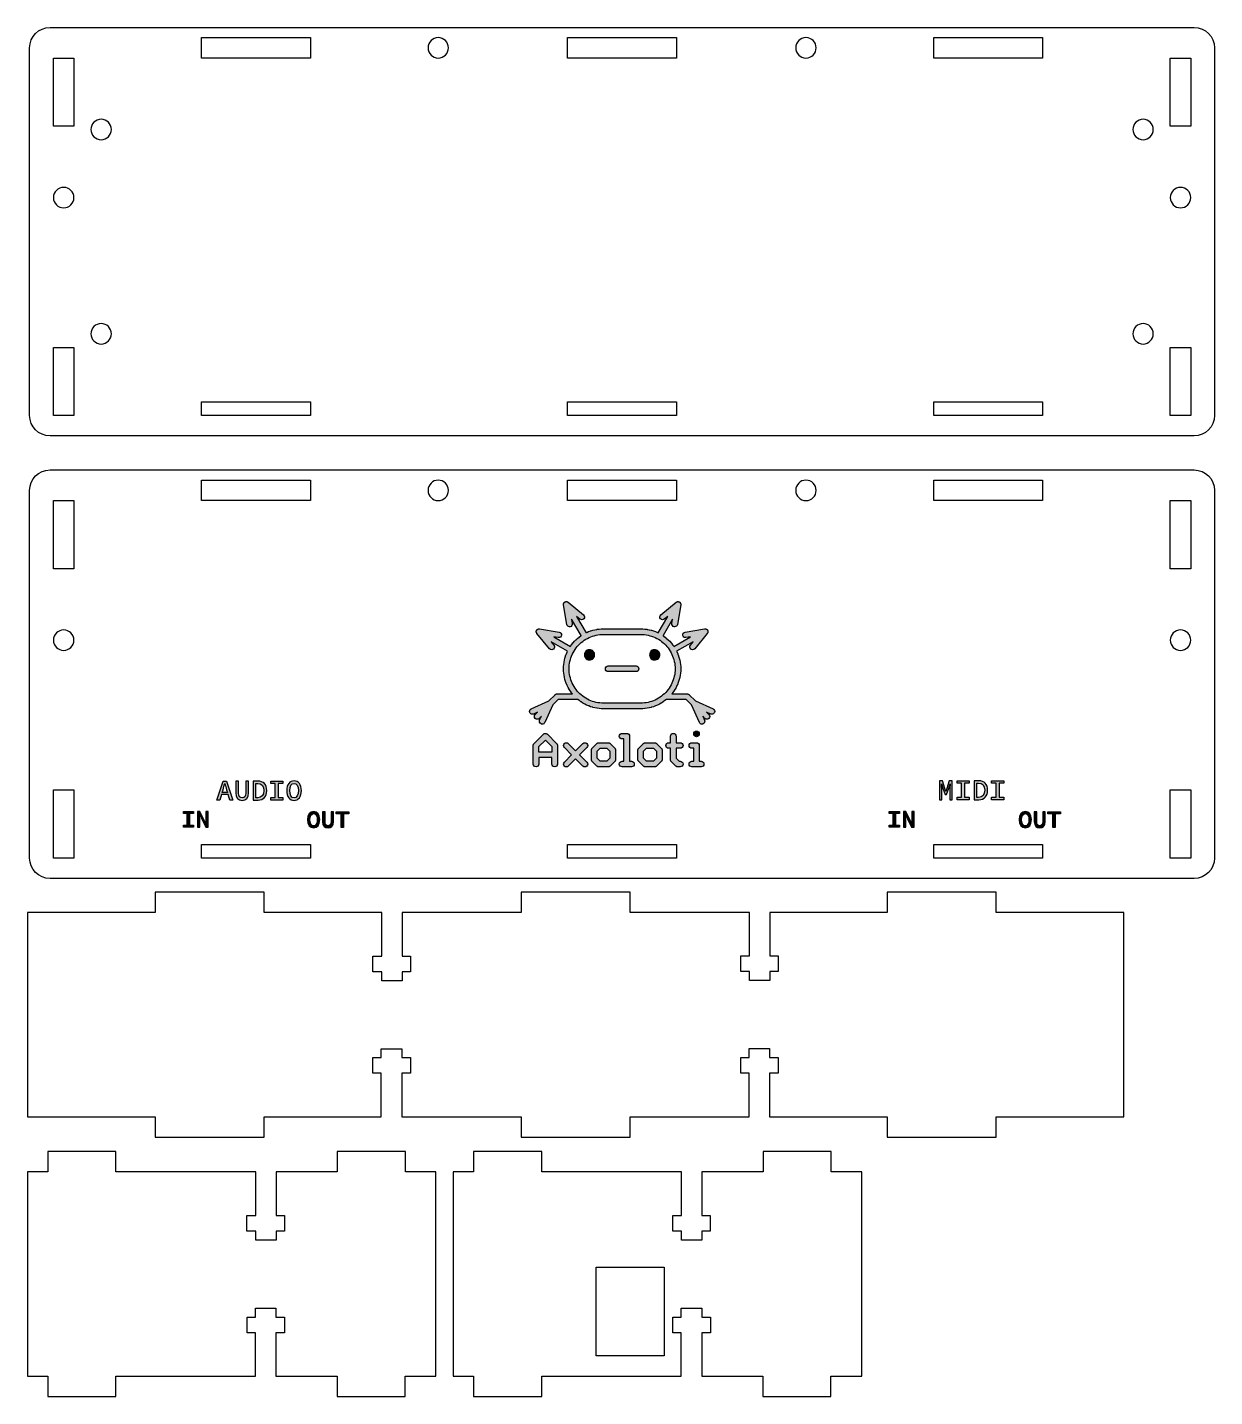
# Model space of a CAD drawing. Extents: x 2 to 177, y -204 to -3.
import ezdxf

# ---------------------------------------------------------------- set-up
doc = ezdxf.new("R2010")
doc.units = 0
doc.header["$MEASUREMENT"] = 0
doc.layers.add('LAYER_1', color=7, linetype='CONTINUOUS')

# ---------------------------------------------------------------- blocks, each defined once
blk = doc.blocks.new('BLOCK_2')
at = {"layer": 'LAYER_1', "color": 1}
for points in [[(44.07, -59.82), (28.07, -59.82), (28.07, -57.82), (44.07, -57.82), (44.07, -59.82)], [(97.82, -59.82), (81.82, -59.82), (81.82, -57.82), (97.82, -57.82), (97.82, -59.82)], [(151.57, -59.82), (135.57, -59.82), (135.57, -57.82), (151.57, -57.82), (151.57, -59.82)]]:
    blk.add_lwpolyline(points, dxfattribs=at)
blk = doc.blocks.new('BLOCK_3')
at = {"layer": 'LAYER_1', "color": 1}
for points in [[(44.07, -124.82), (28.07, -124.82), (28.07, -122.82), (44.07, -122.82), (44.07, -124.82)], [(97.82, -124.82), (81.82, -124.82), (81.82, -122.82), (97.82, -122.82), (97.82, -124.82)], [(151.57, -124.82), (135.57, -124.82), (135.57, -122.82), (151.57, -122.82), (151.57, -124.82)]]:
    blk.add_lwpolyline(points, dxfattribs=at)
blk = doc.blocks.new('BLOCK_4')
at = {"layer": 'LAYER_1'}
h = blk.add_hatch(color=7, dxfattribs=at)
h.dxf.hatch_style = 2
edge = h.paths.add_edge_path()
edge.add_spline(control_points=[(103.17, -102.92), (103.17, -102.92), (100.59, -101.74), (100.59, -101.74), (100.59, -101.74), (99.67, -100.83), (99.67, -100.83), (99.67, -100.83), (99.67, -100.83), (99.67, -100.83), (99.65, -100.81), (99.63, -100.79), (99.61, -100.78), (99.61, -100.78), (99.61, -100.77), (99.6, -100.77), (99.58, -100.76), (99.56, -100.75), (99.54, -100.74), (99.54, -100.74), (99.53, -100.74), (99.53, -100.74), (99.51, -100.73), (99.48, -100.72), (99.46, -100.72), (99.46, -100.72), (99.46, -100.72), (99.46, -100.71), (99.43, -100.71), (99.41, -100.71), (99.38, -100.71), (99.38, -100.71), (97.13, -100.71), (97.13, -100.71), (97.13, -100.71), (97.22, -100.59), (97.22, -100.59), (97.23, -100.58), (97.23, -100.57), (97.24, -100.57), (97.24, -100.57), (97.41, -100.33), (97.41, -100.33), (97.41, -100.32), (97.41, -100.32), (97.42, -100.31), (97.42, -100.31), (97.58, -100.06), (97.58, -100.06), (97.58, -100.05), (97.59, -100.05), (97.59, -100.04), (97.59, -100.04), (97.74, -99.78), (97.74, -99.78), (97.74, -99.78), (97.74, -99.77), (97.74, -99.77), (97.74, -99.77), (97.88, -99.5), (97.88, -99.5), (97.88, -99.49), (97.88, -99.49), (97.89, -99.48), (97.89, -99.48), (98, -99.21), (98, -99.21), (98.01, -99.2), (98.01, -99.19), (98.01, -99.19), (98.01, -99.19), (98.11, -98.91), (98.11, -98.91), (98.12, -98.9), (98.12, -98.9), (98.12, -98.89), (98.12, -98.89), (98.21, -98.6), (98.21, -98.6), (98.21, -98.6), (98.21, -98.59), (98.21, -98.58), (98.21, -98.58), (98.28, -98.3), (98.28, -98.3), (98.29, -98.29), (98.29, -98.28), (98.29, -98.28), (98.29, -98.28), (98.35, -97.98), (98.35, -97.98), (98.35, -97.98), (98.35, -97.97), (98.35, -97.96), (98.35, -97.96), (98.39, -97.67), (98.39, -97.67), (98.39, -97.66), (98.39, -97.65), (98.39, -97.64), (98.39, -97.64), (98.42, -97.35), (98.42, -97.35), (98.42, -97.34), (98.42, -97.34), (98.42, -97.33), (98.42, -97.33), (98.42, -97.04), (98.42, -97.04), (98.42, -97.03), (98.42, -97.02), (98.42, -97.01), (98.42, -97.01), (98.42, -96.72), (98.42, -96.72), (98.42, -96.71), (98.42, -96.7), (98.42, -96.7), (98.42, -96.7), (98.39, -96.41), (98.39, -96.41), (98.39, -96.4), (98.39, -96.39), (98.39, -96.38), (98.39, -96.38), (98.35, -96.08), (98.35, -96.08), (98.35, -96.08), (98.35, -96.07), (98.35, -96.06), (98.35, -96.06), (98.29, -95.77), (98.29, -95.77), (98.29, -95.76), (98.29, -95.76), (98.28, -95.75), (98.28, -95.75), (98.21, -95.46), (98.21, -95.46), (98.21, -95.46), (98.21, -95.45), (98.21, -95.44), (98.21, -95.44), (98.12, -95.16), (98.12, -95.16), (98.12, -95.15), (98.12, -95.14), (98.11, -95.13), (98.11, -95.13), (98.01, -94.86), (98.01, -94.86), (98.01, -94.85), (98.01, -94.85), (98, -94.84), (98, -94.84), (97.89, -94.57), (97.89, -94.57), (97.88, -94.56), (97.88, -94.55), (97.88, -94.54), (97.88, -94.54), (97.83, -94.45), (97.83, -94.45), (97.83, -94.45), (100.26, -93.05), (100.26, -93.05), (100.26, -93.05), (99.84, -93.55), (99.84, -93.55), (99.7, -93.73), (99.73, -93.99), (99.9, -94.13), (99.98, -94.19), (100.07, -94.22), (100.16, -94.22), (100.28, -94.22), (100.4, -94.17), (100.48, -94.07), (100.48, -94.07), (102.33, -91.82), (102.33, -91.82), (102.33, -91.82), (102.33, -91.82), (102.33, -91.82), (102.34, -91.81), (102.34, -91.81), (102.34, -91.8), (102.35, -91.8), (102.35, -91.8), (102.35, -91.79), (102.35, -91.79), (102.36, -91.79), (102.36, -91.78), (102.36, -91.78), (102.36, -91.77), (102.37, -91.77), (102.37, -91.77), (102.37, -91.76), (102.37, -91.76), (102.37, -91.76), (102.38, -91.75), (102.38, -91.75), (102.38, -91.74), (102.38, -91.74), (102.38, -91.74), (102.39, -91.73), (102.39, -91.73), (102.39, -91.72), (102.39, -91.72), (102.39, -91.71), (102.4, -91.71), (102.4, -91.71), (102.4, -91.7), (102.4, -91.7), (102.4, -91.7), (102.4, -91.69), (102.4, -91.69), (102.4, -91.68), (102.41, -91.68), (102.41, -91.67), (102.41, -91.67), (102.41, -91.67), (102.41, -91.66), (102.41, -91.66), (102.41, -91.65), (102.41, -91.65), (102.41, -91.64), (102.42, -91.64), (102.42, -91.63), (102.42, -91.63), (102.42, -91.63), (102.42, -91.62), (102.42, -91.62), (102.42, -91.61), (102.42, -91.61), (102.42, -91.6), (102.42, -91.6), (102.42, -91.59), (102.42, -91.59), (102.42, -91.59), (102.42, -91.58), (102.42, -91.58), (102.42, -91.57), (102.42, -91.57), (102.42, -91.56), (102.42, -91.56), (102.42, -91.55), (102.42, -91.55), (102.42, -91.55), (102.42, -91.54), (102.42, -91.54), (102.42, -91.53), (102.42, -91.53), (102.42, -91.52), (102.42, -91.52), (102.42, -91.52), (102.42, -91.51), (102.42, -91.51), (102.42, -91.5), (102.42, -91.5), (102.42, -91.5), (102.42, -91.49), (102.42, -91.49), (102.42, -91.49), (102.42, -91.49), (102.42, -91.48), (102.41, -91.48), (102.41, -91.48), (102.41, -91.47), (102.41, -91.47), (102.41, -91.46), (102.41, -91.46), (102.41, -91.45), (102.41, -91.45), (102.41, -91.44), (102.4, -91.44), (102.4, -91.44), (102.4, -91.43), (102.4, -91.43), (102.4, -91.42), (102.4, -91.42), (102.4, -91.41), (102.39, -91.41), (102.39, -91.41), (102.39, -91.4), (102.39, -91.4), (102.39, -91.39), (102.39, -91.39), (102.38, -91.39), (102.38, -91.38), (102.38, -91.38), (102.38, -91.37), (102.37, -91.37), (102.37, -91.36), (102.37, -91.36), (102.37, -91.36), (102.37, -91.36), (102.37, -91.36), (102.37, -91.35), (102.37, -91.35), (102.37, -91.35), (102.36, -91.35), (102.36, -91.34), (102.36, -91.34), (102.35, -91.33), (102.35, -91.33), (102.35, -91.33), (102.35, -91.32), (102.34, -91.32), (102.34, -91.32), (102.34, -91.31), (102.34, -91.31), (102.33, -91.3), (102.33, -91.3), (102.33, -91.3), (102.32, -91.29), (102.32, -91.29), (102.32, -91.29), (102.32, -91.28), (102.31, -91.28), (102.31, -91.28), (102.31, -91.27), (102.3, -91.27), (102.3, -91.27), (102.3, -91.27), (102.29, -91.26), (102.29, -91.26), (102.29, -91.26), (102.28, -91.25), (102.28, -91.25), (102.28, -91.25), (102.27, -91.24), (102.27, -91.24), (102.27, -91.24), (102.27, -91.24), (102.27, -91.24), (102.27, -91.24), (102.26, -91.24), (102.26, -91.23), (102.26, -91.23), (102.25, -91.23), (102.25, -91.22), (102.24, -91.22), (102.24, -91.22), (102.24, -91.22), (102.23, -91.21), (102.23, -91.21), (102.23, -91.21), (102.22, -91.21), (102.22, -91.21), (102.21, -91.2), (102.21, -91.2), (102.21, -91.2), (102.2, -91.2), (102.2, -91.19), (102.19, -91.19), (102.19, -91.19), (102.19, -91.19), (102.18, -91.19), (102.18, -91.18), (102.17, -91.18), (102.17, -91.18), (102.16, -91.18), (102.16, -91.18), (102.16, -91.18), (102.16, -91.18), (102.15, -91.17), (102.15, -91.17), (102.14, -91.17), (102.14, -91.17), (102.13, -91.17), (102.13, -91.17), (102.12, -91.16), (102.12, -91.16), (102.12, -91.16), (102.12, -91.16), (102.11, -91.16), (102.1, -91.16), (102.1, -91.16), (102.09, -91.16), (102.09, -91.16), (102.08, -91.16), (102.08, -91.16), (102.08, -91.16), (102.08, -91.15), (102.07, -91.15), (102.06, -91.15), (102.06, -91.15), (102.05, -91.15), (102.05, -91.15), (102.05, -91.15), (102.04, -91.15), (102.04, -91.15), (102.03, -91.15), (102.03, -91.15), (102.02, -91.15), (102.02, -91.15), (102.01, -91.15), (102.01, -91.15), (102.01, -91.15), (102, -91.15), (102, -91.15), (101.99, -91.15), (101.99, -91.15), (101.98, -91.15), (101.98, -91.15), (101.98, -91.15), (101.97, -91.15), (101.97, -91.15), (101.96, -91.15), (101.96, -91.15), (101.95, -91.15), (101.95, -91.15), (101.95, -91.15), (101.94, -91.16), (101.94, -91.16), (99.07, -91.63), (99.07, -91.63), (98.85, -91.67), (98.69, -91.88), (98.73, -92.11), (98.77, -92.31), (98.94, -92.45), (99.14, -92.45), (99.16, -92.45), (99.18, -92.45), (99.2, -92.44), (99.2, -92.44), (99.84, -92.34), (99.84, -92.34), (99.84, -92.34), (97.42, -93.74), (97.42, -93.74), (97.42, -93.74), (97.42, -93.73), (97.42, -93.73), (97.41, -93.73), (97.41, -93.72), (97.41, -93.72), (97.41, -93.72), (97.24, -93.48), (97.24, -93.48), (97.23, -93.47), (97.23, -93.47), (97.22, -93.46), (97.22, -93.46), (97.04, -93.23), (97.04, -93.23), (97.03, -93.22), (97.03, -93.22), (97.02, -93.21), (97.02, -93.21), (96.82, -92.99), (96.82, -92.99), (96.82, -92.99), (96.81, -92.98), (96.81, -92.98), (96.81, -92.98), (96.6, -92.77), (96.6, -92.77), (96.59, -92.76), (96.59, -92.75), (96.58, -92.75), (96.58, -92.75), (96.36, -92.55), (96.36, -92.55), (96.36, -92.55), (96.35, -92.55), (96.35, -92.54), (96.35, -92.54), (96.11, -92.36), (96.11, -92.36), (96.11, -92.35), (96.1, -92.35), (96.1, -92.34), (96.1, -92.34), (95.86, -92.17), (95.86, -92.17), (95.85, -92.17), (95.85, -92.16), (95.84, -92.16), (95.84, -92.16), (95.84, -92.15), (95.84, -92.15), (95.84, -92.15), (97.24, -89.73), (97.24, -89.73), (97.24, -89.73), (97.13, -90.37), (97.13, -90.37), (97.09, -90.6), (97.24, -90.81), (97.47, -90.85), (97.49, -90.85), (97.51, -90.85), (97.53, -90.85), (97.73, -90.85), (97.91, -90.71), (97.94, -90.51), (97.94, -90.51), (98.42, -87.63), (98.42, -87.63), (98.42, -87.63), (98.42, -87.63), (98.42, -87.62), (98.42, -87.62), (98.42, -87.61), (98.42, -87.61), (98.42, -87.6), (98.42, -87.6), (98.42, -87.59), (98.42, -87.59), (98.42, -87.59), (98.42, -87.58), (98.42, -87.58), (98.42, -87.57), (98.42, -87.57), (98.42, -87.56), (98.42, -87.56), (98.42, -87.55), (98.42, -87.55), (98.42, -87.54), (98.42, -87.54), (98.42, -87.54), (98.42, -87.53), (98.42, -87.53), (98.42, -87.52), (98.42, -87.52), (98.42, -87.52), (98.42, -87.51), (98.42, -87.5), (98.42, -87.5), (98.42, -87.5), (98.42, -87.49), (98.42, -87.49), (98.42, -87.49), (98.42, -87.48), (98.42, -87.48), (98.41, -87.47), (98.41, -87.46), (98.41, -87.46), (98.41, -87.46), (98.41, -87.45), (98.41, -87.45), (98.41, -87.45), (98.41, -87.44), (98.4, -87.44), (98.4, -87.43), (98.4, -87.43), (98.4, -87.42), (98.4, -87.42), (98.4, -87.42), (98.4, -87.41), (98.39, -87.41), (98.39, -87.4), (98.39, -87.4), (98.39, -87.39), (98.39, -87.39), (98.38, -87.39), (98.38, -87.38), (98.38, -87.38), (98.38, -87.38), (98.38, -87.37), (98.38, -87.37), (98.37, -87.36), (98.37, -87.36), (98.37, -87.36), (98.37, -87.35), (98.36, -87.35), (98.36, -87.34), (98.36, -87.34), (98.36, -87.34), (98.35, -87.33), (98.35, -87.33), (98.35, -87.33), (98.35, -87.32), (98.34, -87.32), (98.34, -87.31), (98.34, -87.31), (98.33, -87.31), (98.33, -87.3), (98.33, -87.3), (98.33, -87.3), (98.33, -87.3), (98.33, -87.3), (98.33, -87.3), (98.32, -87.29), (98.32, -87.29), (98.32, -87.29), (98.32, -87.28), (98.31, -87.28), (98.31, -87.28), (98.3, -87.27), (98.3, -87.27), (98.3, -87.27), (98.3, -87.26), (98.29, -87.26), (98.29, -87.26), (98.29, -87.26), (98.28, -87.25), (98.28, -87.25), (98.28, -87.25), (98.27, -87.24), (98.27, -87.24), (98.27, -87.24), (98.26, -87.24), (98.26, -87.23), (98.26, -87.23), (98.25, -87.23), (98.25, -87.23), (98.24, -87.22), (98.24, -87.22), (98.24, -87.22), (98.23, -87.21), (98.23, -87.21), (98.22, -87.21), (98.22, -87.21), (98.22, -87.21), (98.22, -87.21), (98.22, -87.21), (98.22, -87.2), (98.21, -87.2), (98.21, -87.2), (98.21, -87.2), (98.2, -87.2), (98.2, -87.19), (98.19, -87.19), (98.19, -87.19), (98.18, -87.19), (98.18, -87.19), (98.17, -87.18), (98.17, -87.18), (98.17, -87.18), (98.16, -87.18), (98.16, -87.18), (98.16, -87.18), (98.15, -87.18), (98.15, -87.17), (98.14, -87.17), (98.14, -87.17), (98.13, -87.17), (98.13, -87.17), (98.13, -87.17), (98.12, -87.17), (98.12, -87.17), (98.12, -87.16), (98.11, -87.16), (98.1, -87.16), (98.1, -87.16), (98.09, -87.16), (98.09, -87.16), (98.09, -87.16), (98.08, -87.16), (98.08, -87.16), (98.08, -87.16), (98.08, -87.16), (98.08, -87.16), (98.08, -87.16), (98.07, -87.16), (98.06, -87.15), (98.06, -87.15), (98.05, -87.15), (98.05, -87.15), (98.05, -87.15), (98.04, -87.15), (98.04, -87.15), (98.03, -87.15), (98.03, -87.15), (98.02, -87.15), (98.02, -87.15), (98.01, -87.15), (98.01, -87.15), (98.01, -87.15), (98, -87.15), (98, -87.15), (97.99, -87.15), (97.99, -87.15), (97.98, -87.15), (97.98, -87.15), (97.98, -87.15), (97.97, -87.15), (97.97, -87.15), (97.96, -87.15), (97.96, -87.16), (97.95, -87.16), (97.95, -87.16), (97.94, -87.16), (97.94, -87.16), (97.94, -87.16), (97.94, -87.16), (97.94, -87.16), (97.94, -87.16), (97.93, -87.16), (97.93, -87.16), (97.92, -87.16), (97.92, -87.16), (97.91, -87.16), (97.91, -87.17), (97.91, -87.17), (97.9, -87.17), (97.9, -87.17), (97.9, -87.17), (97.9, -87.17), (97.9, -87.17), (97.9, -87.17), (97.89, -87.17), (97.88, -87.17), (97.88, -87.17), (97.87, -87.18), (97.87, -87.18), (97.87, -87.18), (97.87, -87.18), (97.87, -87.18), (97.86, -87.18), (97.86, -87.18), (97.86, -87.18), (97.86, -87.18), (97.85, -87.18), (97.85, -87.19), (97.84, -87.19), (97.83, -87.19), (97.83, -87.19), (97.83, -87.19), (97.83, -87.19), (97.83, -87.2), (97.83, -87.2), (97.83, -87.2), (97.82, -87.2), (97.82, -87.2), (97.82, -87.2), (97.81, -87.2), (97.81, -87.21), (97.8, -87.21), (97.8, -87.21), (97.8, -87.21), (97.79, -87.22), (97.79, -87.22), (97.79, -87.22), (97.79, -87.22), (97.79, -87.22), (97.79, -87.22), (97.78, -87.22), (97.78, -87.23), (97.77, -87.23), (97.77, -87.23), (97.77, -87.23), (97.76, -87.24), (97.76, -87.24), (97.76, -87.24), (97.76, -87.24), (97.75, -87.24), (97.75, -87.24), (97.75, -87.24), (97.75, -87.24), (97.75, -87.24), (97.75, -87.25), (97.75, -87.25), (97.75, -87.25), (97.74, -87.25), (97.74, -87.25), (97.74, -87.25), (95.5, -89.1), (95.5, -89.1), (95.33, -89.24), (95.3, -89.5), (95.45, -89.68), (95.53, -89.78), (95.64, -89.83), (95.76, -89.83), (95.85, -89.83), (95.95, -89.8), (96.02, -89.73), (96.02, -89.73), (96.52, -89.32), (96.52, -89.32), (96.52, -89.32), (95.12, -91.74), (95.12, -91.74), (95.12, -91.74), (95.03, -91.7), (95.03, -91.7), (95.02, -91.69), (95.01, -91.69), (95.01, -91.69), (95.01, -91.69), (94.73, -91.57), (94.73, -91.57), (94.73, -91.57), (94.72, -91.57), (94.72, -91.56), (94.72, -91.56), (94.44, -91.46), (94.44, -91.46), (94.43, -91.46), (94.42, -91.46), (94.42, -91.45), (94.42, -91.45), (94.14, -91.37), (94.14, -91.37), (94.13, -91.36), (94.12, -91.36), (94.11, -91.36), (94.11, -91.36), (93.82, -91.29), (93.82, -91.29), (93.82, -91.29), (93.81, -91.29), (93.81, -91.29), (93.81, -91.29), (93.52, -91.23), (93.52, -91.23), (93.51, -91.23), (93.5, -91.22), (93.49, -91.22), (93.49, -91.22), (93.2, -91.19), (93.2, -91.19), (93.19, -91.19), (93.18, -91.18), (93.18, -91.18), (93.18, -91.18), (92.88, -91.16), (92.88, -91.16), (92.87, -91.16), (92.87, -91.16), (92.86, -91.16), (92.86, -91.16), (92.56, -91.15), (92.56, -91.15), (92.56, -91.15), (92.56, -91.15), (92.56, -91.15), (92.56, -91.15), (92.55, -91.15), (92.55, -91.15), (92.55, -91.15), (87.09, -91.15), (87.09, -91.15), (87.09, -91.15), (87.09, -91.15), (87.08, -91.15), (87.08, -91.15), (87.08, -91.15), (87.08, -91.15), (87.08, -91.15), (86.78, -91.16), (86.78, -91.16), (86.78, -91.16), (86.77, -91.16), (86.76, -91.16), (86.76, -91.16), (86.46, -91.18), (86.46, -91.18), (86.46, -91.18), (86.45, -91.19), (86.45, -91.19), (86.45, -91.19), (86.15, -91.22), (86.15, -91.22), (86.14, -91.22), (86.13, -91.23), (86.12, -91.23), (86.12, -91.23), (85.83, -91.29), (85.83, -91.29), (85.83, -91.29), (85.82, -91.29), (85.82, -91.29), (85.82, -91.29), (85.53, -91.36), (85.53, -91.36), (85.52, -91.36), (85.52, -91.36), (85.51, -91.37), (85.51, -91.37), (85.23, -91.45), (85.23, -91.45), (85.22, -91.45), (85.21, -91.46), (85.2, -91.46), (85.2, -91.46), (84.92, -91.56), (84.92, -91.56), (84.92, -91.57), (84.91, -91.57), (84.91, -91.57), (84.91, -91.57), (84.64, -91.69), (84.64, -91.69), (84.63, -91.69), (84.62, -91.69), (84.61, -91.7), (84.61, -91.7), (84.52, -91.74), (84.52, -91.74), (84.52, -91.74), (83.12, -89.32), (83.12, -89.32), (83.12, -89.32), (83.62, -89.73), (83.62, -89.73), (83.69, -89.8), (83.79, -89.83), (83.88, -89.83), (84, -89.83), (84.11, -89.78), (84.2, -89.68), (84.34, -89.5), (84.32, -89.24), (84.14, -89.1), (84.14, -89.1), (81.89, -87.24), (81.89, -87.24), (81.89, -87.24), (81.89, -87.24), (81.88, -87.24), (81.88, -87.24), (81.87, -87.23), (81.87, -87.23), (81.87, -87.23), (81.86, -87.23), (81.86, -87.22), (81.86, -87.22), (81.85, -87.22), (81.85, -87.22), (81.85, -87.21), (81.84, -87.21), (81.84, -87.21), (81.83, -87.21), (81.83, -87.2), (81.83, -87.2), (81.82, -87.2), (81.82, -87.2), (81.81, -87.2), (81.81, -87.19), (81.81, -87.19), (81.8, -87.19), (81.8, -87.19), (81.79, -87.19), (81.79, -87.19), (81.79, -87.18), (81.78, -87.18), (81.78, -87.18), (81.77, -87.18), (81.77, -87.18), (81.77, -87.18), (81.76, -87.17), (81.76, -87.17), (81.75, -87.17), (81.75, -87.17), (81.74, -87.17), (81.74, -87.17), (81.74, -87.17), (81.73, -87.17), (81.73, -87.16), (81.72, -87.16), (81.72, -87.16), (81.71, -87.16), (81.71, -87.16), (81.71, -87.16), (81.7, -87.16), (81.7, -87.16), (81.69, -87.16), (81.69, -87.16), (81.69, -87.16), (81.68, -87.15), (81.67, -87.15), (81.67, -87.15), (81.67, -87.15), (81.66, -87.15), (81.66, -87.15), (81.65, -87.15), (81.65, -87.15), (81.64, -87.15), (81.64, -87.15), (81.63, -87.15), (81.63, -87.15), (81.63, -87.15), (81.62, -87.15), (81.62, -87.15), (81.61, -87.15), (81.61, -87.15), (81.6, -87.15), (81.6, -87.15), (81.59, -87.15), (81.59, -87.15), (81.59, -87.15), (81.59, -87.15), (81.58, -87.15), (81.57, -87.16), (81.57, -87.16), (81.56, -87.16), (81.56, -87.16), (81.56, -87.16), (81.56, -87.16), (81.56, -87.16), (81.55, -87.16), (81.55, -87.16), (81.55, -87.16), (81.55, -87.16), (81.54, -87.16), (81.53, -87.16), (81.53, -87.16), (81.52, -87.17), (81.52, -87.17), (81.51, -87.17), (81.51, -87.17), (81.51, -87.17), (81.51, -87.17), (81.5, -87.17), (81.49, -87.17), (81.49, -87.18), (81.48, -87.18), (81.48, -87.18), (81.48, -87.18), (81.47, -87.18), (81.47, -87.18), (81.47, -87.18), (81.46, -87.19), (81.46, -87.19), (81.45, -87.19), (81.45, -87.19), (81.44, -87.19), (81.44, -87.2), (81.44, -87.2), (81.43, -87.2), (81.43, -87.2), (81.43, -87.2), (81.42, -87.2), (81.42, -87.21), (81.42, -87.21), (81.42, -87.21), (81.42, -87.21), (81.41, -87.21), (81.41, -87.21), (81.4, -87.22), (81.4, -87.22), (81.4, -87.22), (81.39, -87.22), (81.39, -87.23), (81.39, -87.23), (81.38, -87.23), (81.38, -87.24), (81.38, -87.24), (81.37, -87.24), (81.37, -87.24), (81.37, -87.25), (81.36, -87.25), (81.36, -87.25), (81.35, -87.26), (81.35, -87.26), (81.35, -87.26), (81.34, -87.26), (81.34, -87.27), (81.34, -87.27), (81.34, -87.27), (81.33, -87.28), (81.33, -87.28), (81.33, -87.28), (81.32, -87.29), (81.32, -87.29), (81.32, -87.29), (81.31, -87.3), (81.31, -87.3), (81.31, -87.3), (81.31, -87.3), (81.31, -87.3), (81.31, -87.3), (81.31, -87.31), (81.3, -87.31), (81.3, -87.32), (81.3, -87.32), (81.29, -87.32), (81.29, -87.33), (81.29, -87.33), (81.29, -87.33), (81.28, -87.34), (81.28, -87.34), (81.28, -87.34), (81.28, -87.35), (81.27, -87.35), (81.27, -87.36), (81.27, -87.36), (81.27, -87.36), (81.27, -87.37), (81.26, -87.37), (81.26, -87.38), (81.26, -87.38), (81.26, -87.38), (81.26, -87.39), (81.25, -87.39), (81.25, -87.39), (81.25, -87.4), (81.25, -87.4), (81.25, -87.41), (81.24, -87.41), (81.24, -87.42), (81.24, -87.42), (81.24, -87.42), (81.24, -87.43), (81.24, -87.43), (81.24, -87.44), (81.24, -87.44), (81.23, -87.45), (81.23, -87.45), (81.23, -87.45), (81.23, -87.46), (81.23, -87.46), (81.23, -87.47), (81.23, -87.47), (81.23, -87.48), (81.23, -87.48), (81.22, -87.48), (81.22, -87.49), (81.22, -87.49), (81.22, -87.5), (81.22, -87.5), (81.22, -87.5), (81.22, -87.51), (81.22, -87.52), (81.22, -87.52), (81.22, -87.52), (81.22, -87.53), (81.22, -87.53), (81.22, -87.54), (81.22, -87.54), (81.22, -87.54), (81.22, -87.55), (81.22, -87.56), (81.22, -87.56), (81.22, -87.56), (81.22, -87.57), (81.22, -87.57), (81.22, -87.58), (81.22, -87.58), (81.22, -87.59), (81.22, -87.59), (81.22, -87.59), (81.22, -87.6), (81.22, -87.6), (81.22, -87.61), (81.22, -87.61), (81.22, -87.62), (81.22, -87.62), (81.22, -87.63), (81.22, -87.63), (81.22, -87.63), (81.22, -87.63), (81.7, -90.51), (81.7, -90.51), (81.74, -90.71), (81.91, -90.85), (82.11, -90.85), (82.13, -90.85), (82.15, -90.85), (82.17, -90.85), (82.4, -90.81), (82.55, -90.6), (82.51, -90.37), (82.51, -90.37), (82.41, -89.73), (82.41, -89.73), (82.41, -89.73), (83.8, -92.15), (83.8, -92.15), (83.8, -92.15), (83.8, -92.16), (83.8, -92.16), (83.8, -92.16), (83.79, -92.16), (83.78, -92.17), (83.78, -92.17), (83.54, -92.34), (83.54, -92.34), (83.54, -92.35), (83.53, -92.35), (83.53, -92.36), (83.53, -92.36), (83.3, -92.54), (83.3, -92.54), (83.29, -92.55), (83.28, -92.55), (83.28, -92.55), (83.28, -92.55), (83.06, -92.75), (83.06, -92.75), (83.05, -92.75), (83.05, -92.76), (83.04, -92.77), (83.04, -92.77), (82.83, -92.98), (82.83, -92.98), (82.83, -92.98), (82.82, -92.99), (82.82, -92.99), (82.82, -92.99), (82.62, -93.21), (82.62, -93.21), (82.61, -93.22), (82.61, -93.22), (82.6, -93.23), (82.6, -93.23), (82.42, -93.46), (82.42, -93.46), (82.42, -93.47), (82.41, -93.47), (82.41, -93.48), (82.41, -93.48), (82.24, -93.72), (82.24, -93.72), (82.23, -93.72), (82.23, -93.73), (82.22, -93.73), (82.22, -93.73), (82.22, -93.74), (82.22, -93.74), (82.22, -93.74), (79.8, -92.34), (79.8, -92.34), (79.8, -92.34), (80.44, -92.44), (80.44, -92.44), (80.46, -92.45), (80.48, -92.45), (80.5, -92.45), (80.7, -92.45), (80.88, -92.31), (80.91, -92.11), (80.95, -91.88), (80.8, -91.67), (80.57, -91.63), (80.57, -91.63), (77.7, -91.16), (77.7, -91.16), (77.7, -91.15), (77.69, -91.15), (77.69, -91.15), (77.68, -91.15), (77.68, -91.15), (77.67, -91.15), (77.67, -91.15), (77.67, -91.15), (77.66, -91.15), (77.66, -91.15), (77.65, -91.15), (77.65, -91.15), (77.64, -91.15), (77.64, -91.15), (77.63, -91.15), (77.63, -91.15), (77.63, -91.15), (77.62, -91.15), (77.62, -91.15), (77.61, -91.15), (77.61, -91.15), (77.6, -91.15), (77.6, -91.15), (77.59, -91.15), (77.59, -91.15), (77.59, -91.15), (77.58, -91.15), (77.58, -91.15), (77.57, -91.15), (77.57, -91.15), (77.56, -91.16), (77.56, -91.16), (77.56, -91.16), (77.55, -91.16), (77.55, -91.16), (77.54, -91.16), (77.54, -91.16), (77.53, -91.16), (77.53, -91.16), (77.52, -91.16), (77.52, -91.16), (77.52, -91.17), (77.51, -91.17), (77.51, -91.17), (77.5, -91.17), (77.5, -91.17), (77.49, -91.17), (77.49, -91.17), (77.49, -91.18), (77.48, -91.18), (77.48, -91.18), (77.48, -91.18), (77.47, -91.18), (77.47, -91.18), (77.46, -91.19), (77.46, -91.19), (77.45, -91.19), (77.45, -91.19), (77.45, -91.19), (77.44, -91.19), (77.44, -91.2), (77.43, -91.2), (77.43, -91.2), (77.43, -91.2), (77.42, -91.2), (77.42, -91.21), (77.42, -91.21), (77.41, -91.21), (77.41, -91.22), (77.4, -91.22), (77.4, -91.22), (77.4, -91.22), (77.39, -91.22), (77.39, -91.23), (77.39, -91.23), (77.38, -91.23), (77.38, -91.24), (77.37, -91.24), (77.37, -91.24), (77.37, -91.24), (77.37, -91.24), (77.37, -91.24), (77.37, -91.25), (77.36, -91.25), (77.36, -91.25), (77.36, -91.25), (77.36, -91.25), (77.35, -91.26), (77.35, -91.26), (77.34, -91.27), (77.34, -91.27), (77.34, -91.27), (77.33, -91.27), (77.33, -91.28), (77.33, -91.28), (77.33, -91.28), (77.32, -91.29), (77.32, -91.29), (77.32, -91.3), (77.31, -91.3), (77.31, -91.3), (77.31, -91.3), (77.31, -91.31), (77.3, -91.31), (77.3, -91.31), (77.3, -91.32), (77.29, -91.32), (77.29, -91.33), (77.29, -91.33), (77.29, -91.33), (77.28, -91.34), (77.28, -91.34), (77.28, -91.35), (77.28, -91.35), (77.28, -91.35), (77.27, -91.35), (77.27, -91.36), (77.27, -91.36), (77.27, -91.36), (77.27, -91.36), (77.27, -91.36), (77.27, -91.37), (77.26, -91.37), (77.26, -91.38), (77.26, -91.38), (77.26, -91.39), (77.26, -91.39), (77.25, -91.39), (77.25, -91.4), (77.25, -91.4), (77.25, -91.41), (77.25, -91.41), (77.25, -91.41), (77.24, -91.42), (77.24, -91.42), (77.24, -91.43), (77.24, -91.43), (77.24, -91.44), (77.24, -91.44), (77.24, -91.44), (77.23, -91.45), (77.23, -91.45), (77.23, -91.46), (77.23, -91.46), (77.23, -91.47), (77.23, -91.47), (77.23, -91.48), (77.23, -91.48), (77.23, -91.48), (77.23, -91.49), (77.22, -91.49), (77.22, -91.49), (77.22, -91.49), (77.22, -91.49), (77.22, -91.5), (77.22, -91.5), (77.22, -91.51), (77.22, -91.51), (77.22, -91.52), (77.22, -91.52), (77.22, -91.52), (77.22, -91.53), (77.22, -91.53), (77.22, -91.54), (77.22, -91.54), (77.22, -91.55), (77.22, -91.55), (77.22, -91.56), (77.22, -91.56), (77.22, -91.56), (77.22, -91.57), (77.22, -91.57), (77.22, -91.58), (77.22, -91.58), (77.22, -91.59), (77.22, -91.59), (77.22, -91.59), (77.22, -91.6), (77.22, -91.6), (77.22, -91.61), (77.22, -91.61), (77.22, -91.62), (77.22, -91.62), (77.22, -91.63), (77.22, -91.63), (77.23, -91.63), (77.23, -91.64), (77.23, -91.64), (77.23, -91.65), (77.23, -91.65), (77.23, -91.66), (77.23, -91.66), (77.23, -91.67), (77.23, -91.67), (77.23, -91.67), (77.24, -91.68), (77.24, -91.68), (77.24, -91.69), (77.24, -91.69), (77.24, -91.7), (77.24, -91.7), (77.24, -91.7), (77.25, -91.71), (77.25, -91.71), (77.25, -91.71), (77.25, -91.72), (77.25, -91.72), (77.25, -91.73), (77.26, -91.73), (77.26, -91.74), (77.26, -91.74), (77.26, -91.74), (77.26, -91.75), (77.27, -91.75), (77.27, -91.76), (77.27, -91.76), (77.27, -91.76), (77.27, -91.77), (77.28, -91.77), (77.28, -91.77), (77.28, -91.78), (77.28, -91.78), (77.29, -91.79), (77.29, -91.79), (77.29, -91.79), (77.29, -91.8), (77.3, -91.8), (77.3, -91.8), (77.3, -91.81), (77.3, -91.81), (77.31, -91.82), (77.31, -91.82), (77.31, -91.82), (77.31, -91.82), (77.31, -91.82), (79.17, -94.07), (79.17, -94.07), (79.25, -94.17), (79.37, -94.22), (79.48, -94.22), (79.58, -94.22), (79.67, -94.19), (79.75, -94.13), (79.92, -93.98), (79.95, -93.73), (79.8, -93.55), (79.8, -93.55), (79.39, -93.05), (79.39, -93.05), (79.39, -93.05), (81.81, -94.45), (81.81, -94.45), (81.81, -94.45), (81.76, -94.54), (81.76, -94.54), (81.76, -94.55), (81.76, -94.56), (81.75, -94.57), (81.75, -94.57), (81.64, -94.84), (81.64, -94.84), (81.64, -94.85), (81.63, -94.85), (81.63, -94.86), (81.63, -94.86), (81.53, -95.13), (81.53, -95.13), (81.52, -95.14), (81.52, -95.15), (81.52, -95.16), (81.52, -95.16), (81.43, -95.44), (81.43, -95.44), (81.43, -95.45), (81.43, -95.46), (81.43, -95.46), (81.43, -95.46), (81.36, -95.75), (81.36, -95.75), (81.36, -95.76), (81.35, -95.76), (81.35, -95.77), (81.35, -95.77), (81.29, -96.06), (81.29, -96.06), (81.29, -96.07), (81.29, -96.08), (81.29, -96.09), (81.29, -96.09), (81.25, -96.38), (81.25, -96.38), (81.25, -96.39), (81.25, -96.39), (81.25, -96.4), (81.25, -96.4), (81.23, -96.69), (81.23, -96.69), (81.23, -96.7), (81.23, -96.71), (81.23, -96.72), (81.23, -96.72), (81.22, -97.01), (81.22, -97.01), (81.22, -97.02), (81.22, -97.03), (81.22, -97.04), (81.22, -97.04), (81.23, -97.33), (81.23, -97.33), (81.23, -97.34), (81.23, -97.35), (81.23, -97.35), (81.23, -97.35), (81.25, -97.65), (81.25, -97.65), (81.25, -97.65), (81.25, -97.66), (81.25, -97.66), (81.25, -97.66), (81.29, -97.96), (81.29, -97.96), (81.29, -97.97), (81.29, -97.98), (81.29, -97.98), (81.29, -97.98), (81.35, -98.28), (81.35, -98.28), (81.35, -98.28), (81.36, -98.29), (81.36, -98.3), (81.36, -98.3), (81.43, -98.58), (81.43, -98.58), (81.43, -98.59), (81.43, -98.6), (81.43, -98.6), (81.43, -98.6), (81.52, -98.89), (81.52, -98.89), (81.52, -98.9), (81.52, -98.9), (81.53, -98.91), (81.53, -98.91), (81.63, -99.19), (81.63, -99.19), (81.63, -99.19), (81.64, -99.2), (81.64, -99.21), (81.64, -99.21), (81.75, -99.48), (81.75, -99.48), (81.76, -99.49), (81.76, -99.49), (81.76, -99.5), (81.76, -99.5), (81.9, -99.77), (81.9, -99.77), (81.9, -99.77), (81.9, -99.78), (81.91, -99.78), (81.91, -99.78), (82.05, -100.04), (82.05, -100.04), (82.05, -100.05), (82.06, -100.05), (82.06, -100.06), (82.06, -100.06), (82.22, -100.31), (82.22, -100.31), (82.23, -100.32), (82.23, -100.32), (82.24, -100.33), (82.24, -100.33), (82.41, -100.57), (82.41, -100.57), (82.41, -100.57), (82.42, -100.58), (82.42, -100.58), (82.42, -100.58), (82.52, -100.71), (82.52, -100.71), (82.52, -100.71), (80.26, -100.71), (80.26, -100.71), (80.26, -100.71), (80.26, -100.71), (80.26, -100.71), (80.26, -100.71), (80.26, -100.71), (80.26, -100.71), (80.23, -100.71), (80.21, -100.71), (80.18, -100.72), (80.18, -100.72), (80.18, -100.72), (80.18, -100.72), (80.16, -100.72), (80.13, -100.73), (80.11, -100.74), (80.11, -100.74), (80.11, -100.74), (80.1, -100.74), (80.08, -100.75), (80.06, -100.76), (80.04, -100.77), (80.04, -100.78), (80.03, -100.78), (80.03, -100.78), (80.01, -100.79), (79.99, -100.81), (79.97, -100.83), (79.97, -100.83), (79.97, -100.83), (79.97, -100.83), (79.97, -100.83), (79.06, -101.74), (79.06, -101.74), (79.06, -101.74), (76.47, -102.92), (76.47, -102.92), (76.27, -103.01), (76.17, -103.25), (76.27, -103.46), (76.34, -103.61), (76.49, -103.7), (76.64, -103.7), (76.7, -103.7), (76.76, -103.69), (76.81, -103.67), (76.81, -103.67), (77.41, -103.4), (77.41, -103.4), (77.41, -103.4), (77.07, -103.73), (77.07, -103.73), (76.91, -103.89), (76.91, -104.15), (77.07, -104.31), (77.15, -104.39), (77.26, -104.43), (77.37, -104.43), (77.47, -104.43), (77.58, -104.39), (77.66, -104.31), (77.66, -104.31), (77.98, -103.98), (77.98, -103.98), (77.98, -103.98), (77.71, -104.57), (77.71, -104.57), (77.62, -104.78), (77.71, -105.02), (77.92, -105.11), (77.97, -105.14), (78.03, -105.15), (78.09, -105.15), (78.24, -105.15), (78.39, -105.06), (78.46, -104.91), (78.46, -104.91), (79.64, -102.32), (79.64, -102.32), (79.64, -102.32), (80.43, -101.53), (80.43, -101.53), (80.43, -101.53), (83.33, -101.53), (83.33, -101.53), (83.33, -101.53), (83.53, -101.69), (83.53, -101.69), (83.53, -101.7), (83.54, -101.7), (83.54, -101.7), (83.54, -101.7), (83.78, -101.88), (83.78, -101.88), (83.79, -101.88), (83.8, -101.89), (83.8, -101.89), (83.8, -101.89), (84.05, -102.05), (84.05, -102.05), (84.06, -102.06), (84.07, -102.06), (84.07, -102.06), (84.07, -102.06), (84.33, -102.21), (84.33, -102.21), (84.34, -102.21), (84.34, -102.21), (84.35, -102.22), (84.35, -102.22), (84.61, -102.35), (84.61, -102.35), (84.62, -102.35), (84.63, -102.36), (84.64, -102.36), (84.64, -102.36), (84.91, -102.48), (84.91, -102.48), (84.91, -102.48), (84.92, -102.48), (84.92, -102.48), (84.92, -102.48), (85.2, -102.59), (85.2, -102.59), (85.21, -102.59), (85.22, -102.59), (85.23, -102.59), (85.23, -102.59), (85.51, -102.68), (85.51, -102.68), (85.52, -102.68), (85.52, -102.68), (85.53, -102.69), (85.53, -102.69), (85.82, -102.76), (85.82, -102.76), (85.82, -102.76), (85.83, -102.76), (85.83, -102.76), (85.83, -102.76), (86.12, -102.82), (86.12, -102.82), (86.13, -102.82), (86.14, -102.82), (86.15, -102.82), (86.15, -102.82), (86.45, -102.86), (86.45, -102.86), (86.45, -102.86), (86.46, -102.86), (86.46, -102.86), (86.46, -102.86), (86.76, -102.89), (86.76, -102.89), (86.77, -102.89), (86.78, -102.89), (86.78, -102.89), (86.78, -102.89), (87.08, -102.9), (87.08, -102.9), (87.08, -102.9), (87.08, -102.9), (87.09, -102.9), (87.09, -102.9), (87.09, -102.9), (87.09, -102.9), (87.09, -102.9), (92.55, -102.9), (92.55, -102.9), (92.55, -102.9), (92.55, -102.9), (92.55, -102.9), (92.56, -102.9), (92.56, -102.9), (92.56, -102.9), (92.56, -102.9), (92.86, -102.89), (92.86, -102.89), (92.87, -102.89), (92.87, -102.89), (92.88, -102.89), (92.88, -102.89), (93.18, -102.86), (93.18, -102.86), (93.18, -102.86), (93.19, -102.86), (93.2, -102.86), (93.2, -102.86), (93.49, -102.82), (93.49, -102.82), (93.5, -102.82), (93.51, -102.82), (93.52, -102.82), (93.52, -102.82), (93.81, -102.76), (93.81, -102.76), (93.81, -102.76), (93.82, -102.76), (93.82, -102.76), (93.82, -102.76), (94.11, -102.69), (94.11, -102.69), (94.12, -102.68), (94.13, -102.68), (94.14, -102.68), (94.14, -102.68), (94.42, -102.59), (94.42, -102.59), (94.42, -102.59), (94.43, -102.59), (94.44, -102.59), (94.44, -102.59), (94.72, -102.48), (94.72, -102.48), (94.72, -102.48), (94.73, -102.48), (94.73, -102.48), (94.73, -102.48), (95.01, -102.36), (95.01, -102.36), (95.01, -102.36), (95.02, -102.35), (95.03, -102.35), (95.03, -102.35), (95.29, -102.22), (95.29, -102.22), (95.3, -102.21), (95.3, -102.21), (95.31, -102.21), (95.31, -102.21), (95.57, -102.06), (95.57, -102.06), (95.58, -102.06), (95.59, -102.05), (95.59, -102.05), (95.59, -102.05), (95.84, -101.89), (95.84, -101.89), (95.85, -101.88), (95.85, -101.88), (95.86, -101.88), (95.86, -101.88), (96.1, -101.7), (96.1, -101.7), (96.1, -101.7), (96.11, -101.7), (96.11, -101.69), (96.11, -101.69), (96.32, -101.53), (96.32, -101.53), (96.32, -101.53), (99.21, -101.53), (99.21, -101.53), (99.21, -101.53), (100, -102.32), (100, -102.32), (100, -102.32), (101.18, -104.91), (101.18, -104.91), (101.25, -105.06), (101.4, -105.15), (101.55, -105.15), (101.61, -105.15), (101.67, -105.14), (101.72, -105.12), (101.93, -105.02), (102.02, -104.78), (101.93, -104.57), (101.93, -104.57), (101.66, -103.98), (101.66, -103.98), (101.66, -103.98), (101.99, -104.31), (101.99, -104.31), (102.07, -104.39), (102.17, -104.43), (102.28, -104.43), (102.38, -104.43), (102.49, -104.39), (102.57, -104.31), (102.73, -104.15), (102.73, -103.89), (102.57, -103.73), (102.57, -103.73), (102.23, -103.39), (102.23, -103.39), (102.23, -103.39), (102.83, -103.67), (102.83, -103.67), (102.89, -103.69), (102.95, -103.7), (103, -103.7), (103.16, -103.7), (103.31, -103.61), (103.38, -103.46), (103.47, -103.25), (103.38, -103.01), (103.17, -102.92)], knot_values=[0, 0, 0, 0, 1, 1, 1, 2, 2, 2, 3, 3, 3, 4, 4, 4, 5, 5, 5, 6, 6, 6, 7, 7, 7, 8, 8, 8, 9, 9, 9, 10, 10, 10, 11, 11, 11, 12, 12, 12, 13, 13, 13, 14, 14, 14, 15, 15, 15, 16, 16, 16, 17, 17, 17, 18, 18, 18, 19, 19, 19, 20, 20, 20, 21, 21, 21, 22, 22, 22, 23, 23, 23, 24, 24, 24, 25, 25, 25, 26, 26, 26, 27, 27, 27, 28, 28, 28, 29, 29, 29, 30, 30, 30, 31, 31, 31, 32, 32, 32, 33, 33, 33, 34, 34, 34, 35, 35, 35, 36, 36, 36, 37, 37, 37, 38, 38, 38, 39, 39, 39, 40, 40, 40, 41, 41, 41, 42, 42, 42, 43, 43, 43, 44, 44, 44, 45, 45, 45, 46, 46, 46, 47, 47, 47, 48, 48, 48, 49, 49, 49, 50, 50, 50, 51, 51, 51, 52, 52, 52, 53, 53, 53, 54, 54, 54, 55, 55, 55, 56, 56, 56, 57, 57, 57, 58, 58, 58, 59, 59, 59, 60, 60, 60, 61, 61, 61, 62, 62, 62, 63, 63, 63, 64, 64, 64, 65, 65, 65, 66, 66, 66, 67, 67, 67, 68, 68, 68, 69, 69, 69, 70, 70, 70, 71, 71, 71, 72, 72, 72, 73, 73, 73, 74, 74, 74, 75, 75, 75, 76, 76, 76, 77, 77, 77, 78, 78, 78, 79, 79, 79, 80, 80, 80, 81, 81, 81, 82, 82, 82, 83, 83, 83, 84, 84, 84, 85, 85, 85, 86, 86, 86, 87, 87, 87, 88, 88, 88, 89, 89, 89, 90, 90, 90, 91, 91, 91, 92, 92, 92, 93, 93, 93, 94, 94, 94, 95, 95, 95, 96, 96, 96, 97, 97, 97, 98, 98, 98, 99, 99, 99, 100, 100, 100, 101, 101, 101, 102, 102, 102, 103, 103, 103, 104, 104, 104, 105, 105, 105, 106, 106, 106, 107, 107, 107, 108, 108, 108, 109, 109, 109, 110, 110, 110, 111, 111, 111, 112, 112, 112, 113, 113, 113, 114, 114, 114, 115, 115, 115, 116, 116, 116, 117, 117, 117, 118, 118, 118, 119, 119, 119, 120, 120, 120, 121, 121, 121, 122, 122, 122, 123, 123, 123, 124, 124, 124, 125, 125, 125, 126, 126, 126, 127, 127, 127, 128, 128, 128, 129, 129, 129, 130, 130, 130, 131, 131, 131, 132, 132, 132, 133, 133, 133, 134, 134, 134, 135, 135, 135, 136, 136, 136, 137, 137, 137, 138, 138, 138, 139, 139, 139, 140, 140, 140, 141, 141, 141, 142, 142, 142, 143, 143, 143, 144, 144, 144, 145, 145, 145, 146, 146, 146, 147, 147, 147, 148, 148, 148, 149, 149, 149, 150, 150, 150, 151, 151, 151, 152, 152, 152, 153, 153, 153, 154, 154, 154, 155, 155, 155, 156, 156, 156, 157, 157, 157, 158, 158, 158, 159, 159, 159, 160, 160, 160, 161, 161, 161, 162, 162, 162, 163, 163, 163, 164, 164, 164, 165, 165, 165, 166, 166, 166, 167, 167, 167, 168, 168, 168, 169, 169, 169, 170, 170, 170, 171, 171, 171, 172, 172, 172, 173, 173, 173, 174, 174, 174, 175, 175, 175, 176, 176, 176, 177, 177, 177, 178, 178, 178, 179, 179, 179, 180, 180, 180, 181, 181, 181, 182, 182, 182, 183, 183, 183, 184, 184, 184, 185, 185, 185, 186, 186, 186, 187, 187, 187, 188, 188, 188, 189, 189, 189, 190, 190, 190, 191, 191, 191, 192, 192, 192, 193, 193, 193, 194, 194, 194, 195, 195, 195, 196, 196, 196, 197, 197, 197, 198, 198, 198, 199, 199, 199, 200, 200, 200, 201, 201, 201, 202, 202, 202, 203, 203, 203, 204, 204, 204, 205, 205, 205, 206, 206, 206, 207, 207, 207, 208, 208, 208, 209, 209, 209, 210, 210, 210, 211, 211, 211, 212, 212, 212, 213, 213, 213, 214, 214, 214, 215, 215, 215, 216, 216, 216, 217, 217, 217, 218, 218, 218, 219, 219, 219, 220, 220, 220, 221, 221, 221, 222, 222, 222, 223, 223, 223, 224, 224, 224, 225, 225, 225, 226, 226, 226, 227, 227, 227, 228, 228, 228, 229, 229, 229, 230, 230, 230, 231, 231, 231, 232, 232, 232, 233, 233, 233, 234, 234, 234, 235, 235, 235, 236, 236, 236, 237, 237, 237, 238, 238, 238, 239, 239, 239, 240, 240, 240, 241, 241, 241, 242, 242, 242, 243, 243, 243, 244, 244, 244, 245, 245, 245, 246, 246, 246, 247, 247, 247, 248, 248, 248, 249, 249, 249, 250, 250, 250, 251, 251, 251, 252, 252, 252, 253, 253, 253, 254, 254, 254, 255, 255, 255, 256, 256, 256, 257, 257, 257, 258, 258, 258, 259, 259, 259, 260, 260, 260, 261, 261, 261, 262, 262, 262, 263, 263, 263, 264, 264, 264, 265, 265, 265, 266, 266, 266, 267, 267, 267, 268, 268, 268, 269, 269, 269, 270, 270, 270, 271, 271, 271, 272, 272, 272, 273, 273, 273, 274, 274, 274, 275, 275, 275, 276, 276, 276, 277, 277, 277, 278, 278, 278, 279, 279, 279, 280, 280, 280, 281, 281, 281, 282, 282, 282, 283, 283, 283, 284, 284, 284, 285, 285, 285, 286, 286, 286, 287, 287, 287, 288, 288, 288, 289, 289, 289, 290, 290, 290, 291, 291, 291, 292, 292, 292, 293, 293, 293, 294, 294, 294, 295, 295, 295, 296, 296, 296, 297, 297, 297, 298, 298, 298, 299, 299, 299, 300, 300, 300, 301, 301, 301, 302, 302, 302, 303, 303, 303, 304, 304, 304, 305, 305, 305, 306, 306, 306, 307, 307, 307, 308, 308, 308, 309, 309, 309, 310, 310, 310, 311, 311, 311, 312, 312, 312, 313, 313, 313, 314, 314, 314, 315, 315, 315, 316, 316, 316, 317, 317, 317, 318, 318, 318, 319, 319, 319, 320, 320, 320, 321, 321, 321, 322, 322, 322, 323, 323, 323, 324, 324, 324, 325, 325, 325, 326, 326, 326, 327, 327, 327, 328, 328, 328, 329, 329, 329, 330, 330, 330, 331, 331, 331, 332, 332, 332, 333, 333, 333, 334, 334, 334, 335, 335, 335, 336, 336, 336, 337, 337, 337, 338, 338, 338, 339, 339, 339, 340, 340, 340, 341, 341, 341, 342, 342, 342, 343, 343, 343, 344, 344, 344, 345, 345, 345, 346, 346, 346, 347, 347, 347, 348, 348, 348, 349, 349, 349, 350, 350, 350, 351, 351, 351, 352, 352, 352, 353, 353, 353, 354, 354, 354, 355, 355, 355, 356, 356, 356, 357, 357, 357, 358, 358, 358, 359, 359, 359, 360, 360, 360, 361, 361, 361, 362, 362, 362, 363, 363, 363, 364, 364, 364, 365, 365, 365, 366, 366, 366, 367, 367, 367, 368, 368, 368, 369, 369, 369, 370, 370, 370, 371, 371, 371, 372, 372, 372, 373, 373, 373, 374, 374, 374, 375, 375, 375, 376, 376, 376, 377, 377, 377, 378, 378, 378, 379, 379, 379, 380, 380, 380, 381, 381, 381, 382, 382, 382, 383, 383, 383, 384, 384, 384, 385, 385, 385, 386, 386, 386, 387, 387, 387, 388, 388, 388, 389, 389, 389, 390, 390, 390, 391, 391, 391, 392, 392, 392, 393, 393, 393, 394, 394, 394, 395, 395, 395, 396, 396, 396, 397, 397, 397, 398, 398, 398, 399, 399, 399, 400, 400, 400, 401, 401, 401, 402, 402, 402, 403, 403, 403, 404, 404, 404, 405, 405, 405, 406, 406, 406, 407, 407, 407, 408, 408, 408, 409, 409, 409, 410, 410, 410, 411, 411, 411, 412, 412, 412, 413, 413, 413, 414, 414, 414, 415, 415, 415, 416, 416, 416, 417, 417, 417, 418, 418, 418, 419, 419, 419, 420, 420, 420, 421, 421, 421, 422, 422, 422, 423, 423, 423, 424, 424, 424, 425, 425, 425, 426, 426, 426, 427, 427, 427, 428, 428, 428, 429, 429, 429, 430, 430, 430, 431, 431, 431, 432, 432, 432, 433, 433, 433, 434, 434, 434, 435, 435, 435, 436, 436, 436, 437, 437, 437, 438, 438, 438, 439, 439, 439, 440, 440, 440, 441, 441, 441, 442, 442, 442, 443, 443, 443, 444, 444, 444, 445, 445, 445, 446, 446, 446, 447, 447, 447, 448, 448, 448, 449, 449, 449, 450, 450, 450, 451, 451, 451, 452, 452, 452, 453, 453, 453, 454, 454, 454, 455, 455, 455, 456, 456, 456, 457, 457, 457, 458, 458, 458, 459, 459, 459, 460, 460, 460, 461, 461, 461, 462, 462, 462, 463, 463, 463, 464, 464, 464, 465, 465, 465, 466, 466, 466, 467, 467, 467, 468, 468, 468, 469, 469, 469, 470, 470, 470, 471, 471, 471, 472, 472, 472, 473, 473, 473, 474, 474, 474, 475, 475, 475, 476, 476, 476, 477, 477, 477, 478, 478, 478, 479, 479, 479, 480, 480, 480, 481, 481, 481, 482, 482, 482, 483, 483, 483, 484, 484, 484, 485, 485, 485, 486, 486, 486, 487, 487, 487, 488, 488, 488, 489, 489, 489, 490, 490, 490, 491, 491, 491, 492, 492, 492, 493, 493, 493, 494, 494, 494, 495, 495, 495, 496, 496, 496, 497, 497, 497, 498, 498, 498, 499, 499, 499, 500, 500, 500, 501, 501, 501, 502, 502, 502, 503, 503, 503, 504, 504, 504, 505, 505, 505, 506, 506, 506, 507, 507, 507, 508, 508, 508, 509, 509, 509, 510, 510, 510, 511, 511, 511, 512, 512, 512, 513, 513, 513, 514, 514, 514, 515, 515, 515, 516, 516, 516, 517, 517, 517, 518, 518, 518, 519, 519, 519, 520, 520, 520, 521, 521, 521, 522, 522, 522, 523, 523, 523, 524, 524, 524, 525, 525, 525, 526, 526, 526, 527, 527, 527, 528, 528, 528, 529, 529, 529, 530, 530, 530, 531, 531, 531, 532, 532, 532, 533, 533, 533, 534, 534, 534, 535, 535, 535, 536, 536, 536, 537, 537, 537, 538, 538, 538, 539, 539, 539, 540, 540, 540, 541, 541, 541, 542, 542, 542, 543, 543, 543, 544, 544, 544, 545, 545, 545, 546, 546, 546, 547, 547, 547, 548, 548, 548, 549, 549, 549, 550, 550, 550, 551, 551, 551, 552, 552, 552, 553, 553, 553, 554, 554, 554, 555, 555, 555, 556, 556, 556, 557, 557, 557, 558, 558, 558, 559, 559, 559, 560, 560, 560, 561, 561, 561, 562, 562, 562, 563, 563, 563, 564, 564, 564, 565, 565, 565, 566, 566, 566, 567, 567, 567, 568, 568, 568, 569, 569, 569, 570, 570, 570, 571, 571, 571, 572, 572, 572, 573, 573, 573, 574, 574, 574, 575, 575, 575, 576, 576, 576, 577, 577, 577, 578, 578, 578, 579, 579, 579, 580, 580, 580, 581, 581, 581, 582, 582, 582, 583, 583, 583, 584, 584, 584, 585, 585, 585, 586, 586, 586, 587, 587, 587, 588, 588, 588, 589, 589, 589, 590, 590, 590, 591, 591, 591, 592, 592, 592, 593, 593, 593, 594, 594, 594, 595, 595, 595, 596, 596, 596, 597, 597, 597, 598, 598, 598, 599, 599, 599, 600, 600, 600, 601, 601, 601, 602, 602, 602, 603, 603, 603, 604, 604, 604, 605, 605, 605, 606, 606, 606, 607, 607, 607, 608, 608, 608, 609, 609, 609, 610, 610, 610, 611, 611, 611, 612, 612, 612, 613, 613, 613, 614, 614, 614, 615, 615, 615, 616, 616, 616, 617, 617, 617, 618, 618, 618, 619, 619, 619, 620, 620, 620, 621, 621, 621, 622, 622, 622, 623, 623, 623, 624, 624, 624, 625, 625, 625, 626, 626, 626, 627, 627, 627, 628, 628, 628, 629, 629, 629, 630, 630, 630, 631, 631, 631, 632, 632, 632, 633, 633, 633, 634, 634, 634, 635, 635, 635, 636, 636, 636, 637, 637, 637, 638, 638, 638, 638], degree=3, periodic=1)
h.paths.add_polyline_path([(95.82, -100.87), (95.61, -101.04), (95.39, -101.2), (95.16, -101.35), (94.92, -101.49), (94.67, -101.61), (94.42, -101.72), (94.16, -101.81), (93.91, -101.89), (93.64, -101.96), (93.37, -102.01), (93.1, -102.04), (92.82, -102.07), (92.55, -102.07), (87.1, -102.07), (86.82, -102.07), (86.54, -102.04), (86.27, -102.01), (86, -101.96), (85.74, -101.89), (85.48, -101.81), (85.22, -101.72), (84.97, -101.61), (84.72, -101.49), (84.49, -101.35), (84.25, -101.2), (84.03, -101.04), (83.82, -100.87), (83.62, -100.69), (83.42, -100.5), (83.24, -100.3), (83.07, -100.08), (82.91, -99.86), (82.76, -99.63), (82.63, -99.39), (82.51, -99.15), (82.4, -98.89), (82.3, -98.64), (82.22, -98.37), (82.16, -98.11), (82.1, -97.84), (82.07, -97.57), (82.05, -97.3), (82.04, -97.03), (82.05, -96.75), (82.07, -96.48), (82.1, -96.21), (82.16, -95.94), (82.22, -95.67), (82.3, -95.41), (82.4, -95.15), (82.51, -94.9), (82.63, -94.66), (82.76, -94.42), (82.91, -94.19), (83.07, -93.96), (83.24, -93.75), (83.42, -93.55), (83.62, -93.35), (83.82, -93.18), (84.03, -93), (84.25, -92.84), (84.49, -92.69), (84.72, -92.56), (84.97, -92.44), (85.22, -92.33), (85.48, -92.23), (85.74, -92.16), (86, -92.09), (86.27, -92.04), (86.54, -92), (86.82, -91.98), (87.1, -91.97), (92.55, -91.97), (92.82, -91.98), (93.1, -92), (93.37, -92.04), (93.64, -92.09), (93.91, -92.16), (94.16, -92.23), (94.42, -92.33), (94.67, -92.44), (94.92, -92.56), (95.16, -92.69), (95.39, -92.84), (95.61, -93), (95.82, -93.18), (96.03, -93.35), (96.22, -93.55), (96.4, -93.75), (96.57, -93.96), (96.73, -94.19), (96.88, -94.42), (97.01, -94.66), (97.14, -94.9), (97.24, -95.15), (97.34, -95.41), (97.42, -95.67), (97.48, -95.94), (97.54, -96.21), (97.58, -96.48), (97.59, -96.75), (97.6, -97.03), (97.59, -97.3), (97.58, -97.57), (97.54, -97.84), (97.48, -98.11), (97.42, -98.37), (97.34, -98.64), (97.24, -98.89), (97.14, -99.15), (97.01, -99.39), (96.88, -99.63), (96.73, -99.86), (96.57, -100.08), (96.4, -100.29), (96.22, -100.5), (96.03, -100.69)])
h = blk.add_hatch(color=7, dxfattribs=at)
h.dxf.hatch_style = 2
h.paths.add_polyline_path([(85.68, -94.59), (85.58, -94.46), (85.47, -94.35), (85.32, -94.28), (85.16, -94.23), (85, -94.22), (84.84, -94.25), (84.69, -94.31), (84.56, -94.4), (84.44, -94.52), (84.36, -94.66), (84.31, -94.81), (84.29, -94.98), (84.31, -95.14), (84.36, -95.29), (84.44, -95.43), (84.56, -95.55), (84.69, -95.64), (84.84, -95.7), (85, -95.72), (85.16, -95.72), (85.32, -95.67), (85.47, -95.6), (85.58, -95.49), (85.68, -95.36), (85.75, -95.22), (85.79, -95.05), (85.79, -94.89), (85.75, -94.74)])
h = blk.add_hatch(color=7, dxfattribs=at)
h.dxf.hatch_style = 2
h.paths.add_polyline_path([(95.25, -94.59), (95.15, -94.46), (95.02, -94.35), (94.88, -94.28), (94.72, -94.23), (94.56, -94.22), (94.4, -94.25), (94.25, -94.31), (94.11, -94.4), (94, -94.52), (93.92, -94.66), (93.87, -94.81), (93.85, -94.98), (93.87, -95.14), (93.92, -95.29), (94, -95.43), (94.11, -95.55), (94.25, -95.64), (94.4, -95.7), (94.56, -95.72), (94.72, -95.72), (94.88, -95.67), (95.02, -95.6), (95.15, -95.49), (95.25, -95.36), (95.31, -95.22), (95.35, -95.05), (95.35, -94.89), (95.31, -94.74)])
h = blk.add_hatch(color=7, dxfattribs=at)
h.dxf.hatch_style = 2
edge = h.paths.add_edge_path()
edge.add_spline(control_points=[(91.87, -96.61), (91.87, -96.61), (87.77, -96.61), (87.77, -96.61), (87.55, -96.61), (87.36, -96.8), (87.36, -97.03), (87.36, -97.25), (87.55, -97.44), (87.77, -97.44), (87.77, -97.44), (91.87, -97.44), (91.87, -97.44), (92.1, -97.44), (92.28, -97.25), (92.28, -97.03), (92.28, -96.8), (92.1, -96.61), (91.87, -96.61)], knot_values=[0, 0, 0, 0, 1, 1, 1, 2, 2, 2, 3, 3, 3, 4, 4, 4, 5, 5, 5, 6, 6, 6, 6], degree=3, periodic=1)
h = blk.add_hatch(color=7, dxfattribs=at)
h.dxf.hatch_style = 2
edge = h.paths.add_edge_path()
edge.add_spline(control_points=[(80.33, -108.21), (80.32, -108.18), (80.31, -108.16), (80.3, -108.14), (80.3, -108.14), (80.3, -108.13), (80.3, -108.13), (80.29, -108.11), (80.28, -108.09), (80.27, -108.07), (80.27, -108.06), (80.27, -108.06), (80.26, -108.06), (80.25, -108.04), (80.23, -108.02), (80.21, -108), (80.21, -108), (80.21, -108), (80.21, -108), (80.21, -108), (78.85, -106.63), (78.85, -106.63), (78.83, -106.61), (78.8, -106.59), (78.78, -106.58), (78.71, -106.53), (78.63, -106.51), (78.55, -106.51), (78.5, -106.51), (78.45, -106.52), (78.4, -106.54), (78.35, -106.56), (78.3, -106.59), (78.26, -106.63), (78.26, -106.63), (76.9, -108), (76.9, -108), (76.9, -108), (76.9, -108), (76.9, -108), (76.88, -108.02), (76.86, -108.04), (76.85, -108.06), (76.84, -108.06), (76.84, -108.06), (76.84, -108.07), (76.83, -108.09), (76.82, -108.11), (76.81, -108.13), (76.81, -108.13), (76.81, -108.14), (76.81, -108.14), (76.8, -108.16), (76.79, -108.18), (76.78, -108.21), (76.78, -108.21), (76.78, -108.21), (76.78, -108.21), (76.78, -108.24), (76.78, -108.26), (76.78, -108.29), (76.78, -108.29), (76.78, -109.66), (76.78, -109.66), (76.78, -109.66), (76.78, -111.02), (76.78, -111.02), (76.78, -111.25), (76.96, -111.43), (77.19, -111.43), (77.41, -111.43), (77.6, -111.25), (77.6, -111.02), (77.6, -111.02), (77.6, -110.07), (77.6, -110.07), (77.6, -110.07), (79.51, -110.07), (79.51, -110.07), (79.51, -110.07), (79.51, -111.02), (79.51, -111.02), (79.51, -111.25), (79.69, -111.43), (79.92, -111.43), (80.15, -111.43), (80.33, -111.25), (80.33, -111.02), (80.33, -111.02), (80.33, -109.66), (80.33, -109.66), (80.33, -109.66), (80.33, -108.29), (80.33, -108.29), (80.33, -108.26), (80.33, -108.24), (80.33, -108.21), (80.33, -108.21), (80.33, -108.21), (80.33, -108.21)], knot_values=[0, 0, 0, 0, 1, 1, 1, 2, 2, 2, 3, 3, 3, 4, 4, 4, 5, 5, 5, 6, 6, 6, 7, 7, 7, 8, 8, 8, 9, 9, 9, 10, 10, 10, 11, 11, 11, 12, 12, 12, 13, 13, 13, 14, 14, 14, 15, 15, 15, 16, 16, 16, 17, 17, 17, 18, 18, 18, 19, 19, 19, 20, 20, 20, 21, 21, 21, 22, 22, 22, 23, 23, 23, 24, 24, 24, 25, 25, 25, 26, 26, 26, 27, 27, 27, 28, 28, 28, 29, 29, 29, 30, 30, 30, 31, 31, 31, 32, 32, 32, 33, 33, 33, 33], degree=3, periodic=1)
h.paths.add_polyline_path([(77.6, -108.46), (78.55, -107.5), (79.51, -108.46), (79.51, -109.25), (77.6, -109.25)])
h = blk.add_hatch(color=7, dxfattribs=at)
h.dxf.hatch_style = 2
edge = h.paths.add_edge_path()
edge.add_spline(control_points=[(91.19, -110.61), (91.19, -110.61), (90.92, -110.61), (90.92, -110.61), (90.92, -110.61), (90.92, -106.92), (90.92, -106.92), (90.92, -106.69), (90.73, -106.51), (90.5, -106.51), (90.5, -106.51), (89.82, -106.51), (89.82, -106.51), (89.6, -106.51), (89.41, -106.69), (89.41, -106.92), (89.41, -107.15), (89.6, -107.33), (89.82, -107.33), (89.82, -107.33), (90.09, -107.33), (90.09, -107.33), (90.09, -107.33), (90.09, -110.61), (90.09, -110.61), (90.09, -110.61), (89.82, -110.61), (89.82, -110.61), (89.6, -110.61), (89.41, -110.79), (89.41, -111.02), (89.41, -111.25), (89.6, -111.43), (89.82, -111.43), (89.82, -111.43), (91.19, -111.43), (91.19, -111.43), (91.41, -111.43), (91.6, -111.25), (91.6, -111.02), (91.6, -110.79), (91.41, -110.61), (91.19, -110.61)], knot_values=[0, 0, 0, 0, 1, 1, 1, 2, 2, 2, 3, 3, 3, 4, 4, 4, 5, 5, 5, 6, 6, 6, 7, 7, 7, 8, 8, 8, 9, 9, 9, 10, 10, 10, 11, 11, 11, 12, 12, 12, 13, 13, 13, 14, 14, 14, 14], degree=3, periodic=1)
h = blk.add_hatch(color=7, dxfattribs=at)
h.dxf.hatch_style = 2
edge = h.paths.add_edge_path()
edge.add_spline(control_points=[(97.74, -108.7), (97.74, -108.7), (98.36, -108.7), (98.36, -108.7), (98.58, -108.7), (98.77, -108.52), (98.77, -108.29), (98.77, -108.06), (98.58, -107.88), (98.36, -107.88), (98.36, -107.88), (97.74, -107.88), (97.74, -107.88), (97.74, -107.88), (97.74, -106.92), (97.74, -106.92), (97.74, -106.69), (97.56, -106.51), (97.33, -106.51), (97.1, -106.51), (96.92, -106.69), (96.92, -106.92), (96.92, -106.92), (96.92, -107.88), (96.92, -107.88), (96.92, -107.88), (96.65, -107.88), (96.65, -107.88), (96.42, -107.88), (96.24, -108.06), (96.24, -108.29), (96.24, -108.52), (96.42, -108.7), (96.65, -108.7), (96.65, -108.7), (96.92, -108.7), (96.92, -108.7), (96.92, -108.7), (96.92, -110.34), (96.92, -110.34), (96.92, -110.34), (96.92, -110.34), (96.92, -110.34), (96.92, -110.36), (96.92, -110.39), (96.93, -110.41), (96.93, -110.41), (96.93, -110.42), (96.93, -110.42), (96.93, -110.44), (96.94, -110.47), (96.95, -110.49), (96.95, -110.49), (96.95, -110.49), (96.95, -110.49), (96.96, -110.52), (96.97, -110.54), (96.99, -110.56), (96.99, -110.56), (96.99, -110.56), (96.99, -110.57), (97, -110.59), (97.02, -110.61), (97.04, -110.63), (97.04, -110.63), (97.04, -110.63), (97.04, -110.63), (97.04, -110.63), (97.72, -111.31), (97.72, -111.31), (97.72, -111.31), (97.72, -111.31), (97.72, -111.31), (97.74, -111.33), (97.76, -111.35), (97.79, -111.36), (97.79, -111.36), (97.79, -111.36), (97.79, -111.36), (97.81, -111.38), (97.83, -111.39), (97.86, -111.4), (97.86, -111.4), (97.86, -111.4), (97.86, -111.4), (97.89, -111.41), (97.91, -111.42), (97.93, -111.42), (97.94, -111.42), (97.94, -111.42), (97.94, -111.42), (97.96, -111.43), (97.99, -111.43), (98.01, -111.43), (98.01, -111.43), (98.36, -111.43), (98.36, -111.43), (98.58, -111.43), (98.77, -111.25), (98.77, -111.02), (98.77, -110.79), (98.58, -110.61), (98.36, -110.61), (98.36, -110.61), (98.18, -110.61), (98.18, -110.61), (98.18, -110.61), (97.74, -110.17), (97.74, -110.17), (97.74, -110.17), (97.74, -108.7), (97.74, -108.7)], knot_values=[0, 0, 0, 0, 1, 1, 1, 2, 2, 2, 3, 3, 3, 4, 4, 4, 5, 5, 5, 6, 6, 6, 7, 7, 7, 8, 8, 8, 9, 9, 9, 10, 10, 10, 11, 11, 11, 12, 12, 12, 13, 13, 13, 14, 14, 14, 15, 15, 15, 16, 16, 16, 17, 17, 17, 18, 18, 18, 19, 19, 19, 20, 20, 20, 21, 21, 21, 22, 22, 22, 23, 23, 23, 24, 24, 24, 25, 25, 25, 26, 26, 26, 27, 27, 27, 28, 28, 28, 29, 29, 29, 30, 30, 30, 31, 31, 31, 32, 32, 32, 33, 33, 33, 34, 34, 34, 35, 35, 35, 36, 36, 36, 37, 37, 37, 37], degree=3, periodic=1)
h = blk.add_hatch(color=7, dxfattribs=at)
h.dxf.hatch_style = 2
edge = h.paths.add_edge_path()
edge.add_spline(control_points=[(101.15, -106.6), (101.15, -106.6), (101.15, -106.58), (101.15, -106.58), (101.15, -106.36), (100.97, -106.17), (100.74, -106.17), (100.52, -106.17), (100.33, -106.36), (100.33, -106.58), (100.33, -106.58), (100.33, -106.6), (100.33, -106.6), (100.33, -106.82), (100.52, -107.01), (100.74, -107.01), (100.97, -107.01), (101.15, -106.82), (101.15, -106.6)], knot_values=[0, 0, 0, 0, 1, 1, 1, 2, 2, 2, 3, 3, 3, 4, 4, 4, 5, 5, 5, 6, 6, 6, 6], degree=3, periodic=1)
h = blk.add_hatch(color=7, dxfattribs=at)
h.dxf.hatch_style = 2
edge = h.paths.add_edge_path()
edge.add_spline(control_points=[(84.65, -108), (84.49, -107.84), (84.23, -107.84), (84.07, -108), (84.07, -108), (82.99, -109.07), (82.99, -109.07), (82.99, -109.07), (81.92, -108), (81.92, -108), (81.76, -107.84), (81.5, -107.84), (81.34, -108), (81.18, -108.16), (81.18, -108.42), (81.34, -108.58), (81.34, -108.58), (82.41, -109.65), (82.41, -109.65), (82.41, -109.65), (81.34, -110.73), (81.34, -110.73), (81.18, -110.89), (81.18, -111.15), (81.34, -111.31), (81.42, -111.39), (81.52, -111.43), (81.63, -111.43), (81.73, -111.43), (81.84, -111.39), (81.92, -111.31), (81.92, -111.31), (82.99, -110.24), (82.99, -110.24), (82.99, -110.24), (84.07, -111.31), (84.07, -111.31), (84.15, -111.39), (84.25, -111.43), (84.36, -111.43), (84.46, -111.43), (84.57, -111.39), (84.65, -111.31), (84.81, -111.15), (84.81, -110.89), (84.65, -110.73), (84.65, -110.73), (83.57, -109.65), (83.57, -109.65), (83.57, -109.65), (84.65, -108.58), (84.65, -108.58), (84.81, -108.42), (84.81, -108.16), (84.65, -108)], knot_values=[0, 0, 0, 0, 1, 1, 1, 2, 2, 2, 3, 3, 3, 4, 4, 4, 5, 5, 5, 6, 6, 6, 7, 7, 7, 8, 8, 8, 9, 9, 9, 10, 10, 10, 11, 11, 11, 12, 12, 12, 13, 13, 13, 14, 14, 14, 15, 15, 15, 16, 16, 16, 17, 17, 17, 18, 18, 18, 18], degree=3, periodic=1)
h = blk.add_hatch(color=7, dxfattribs=at)
h.dxf.hatch_style = 2
edge = h.paths.add_edge_path()
edge.add_spline(control_points=[(88.86, -108.89), (88.85, -108.87), (88.85, -108.84), (88.84, -108.82), (88.84, -108.82), (88.84, -108.82), (88.84, -108.81), (88.83, -108.79), (88.81, -108.77), (88.8, -108.75), (88.8, -108.75), (88.8, -108.74), (88.8, -108.74), (88.78, -108.72), (88.77, -108.7), (88.75, -108.68), (88.75, -108.68), (88.75, -108.68), (88.75, -108.68), (88.75, -108.68), (88.06, -108), (88.06, -108), (88.06, -108), (88.06, -108), (88.06, -108), (88.05, -107.98), (88.02, -107.96), (88, -107.95), (88, -107.95), (88, -107.94), (88, -107.94), (87.98, -107.93), (87.95, -107.92), (87.93, -107.91), (87.93, -107.91), (87.93, -107.91), (87.92, -107.91), (87.9, -107.9), (87.88, -107.89), (87.85, -107.89), (87.85, -107.89), (87.85, -107.89), (87.85, -107.89), (87.82, -107.88), (87.8, -107.88), (87.77, -107.88), (87.77, -107.88), (87.77, -107.88), (87.77, -107.88), (87.77, -107.88), (86.41, -107.88), (86.41, -107.88), (86.41, -107.88), (86.41, -107.88), (86.41, -107.88), (86.38, -107.88), (86.36, -107.88), (86.33, -107.89), (86.33, -107.89), (86.33, -107.89), (86.33, -107.89), (86.3, -107.89), (86.28, -107.9), (86.26, -107.91), (86.25, -107.91), (86.25, -107.91), (86.25, -107.91), (86.23, -107.92), (86.2, -107.93), (86.18, -107.94), (86.18, -107.94), (86.18, -107.95), (86.18, -107.95), (86.16, -107.96), (86.14, -107.98), (86.12, -108), (86.12, -108), (86.12, -108), (86.12, -108), (86.12, -108), (85.43, -108.68), (85.43, -108.68), (85.43, -108.68), (85.43, -108.68), (85.43, -108.68), (85.42, -108.7), (85.4, -108.72), (85.38, -108.74), (85.38, -108.74), (85.38, -108.75), (85.38, -108.75), (85.37, -108.77), (85.35, -108.79), (85.35, -108.81), (85.34, -108.82), (85.34, -108.82), (85.34, -108.82), (85.33, -108.84), (85.33, -108.87), (85.32, -108.89), (85.32, -108.89), (85.32, -108.89), (85.32, -108.89), (85.32, -108.92), (85.31, -108.94), (85.31, -108.97), (85.31, -108.97), (85.31, -110.34), (85.31, -110.34), (85.31, -110.36), (85.32, -110.39), (85.32, -110.41), (85.32, -110.41), (85.32, -110.42), (85.32, -110.42), (85.33, -110.44), (85.33, -110.47), (85.34, -110.49), (85.34, -110.49), (85.34, -110.49), (85.35, -110.49), (85.35, -110.52), (85.37, -110.54), (85.38, -110.56), (85.38, -110.56), (85.38, -110.56), (85.38, -110.57), (85.4, -110.59), (85.42, -110.61), (85.43, -110.63), (85.43, -110.63), (85.43, -110.63), (85.43, -110.63), (85.43, -110.63), (86.12, -111.31), (86.12, -111.31), (86.12, -111.31), (86.12, -111.31), (86.12, -111.31), (86.14, -111.33), (86.16, -111.35), (86.18, -111.36), (86.18, -111.36), (86.18, -111.36), (86.18, -111.36), (86.2, -111.38), (86.23, -111.39), (86.25, -111.4), (86.25, -111.4), (86.25, -111.4), (86.26, -111.4), (86.28, -111.41), (86.3, -111.42), (86.33, -111.42), (86.33, -111.42), (86.33, -111.42), (86.33, -111.42), (86.36, -111.43), (86.38, -111.43), (86.41, -111.43), (86.41, -111.43), (87.77, -111.43), (87.77, -111.43), (87.8, -111.43), (87.83, -111.43), (87.85, -111.42), (87.85, -111.42), (87.85, -111.42), (87.85, -111.42), (87.88, -111.42), (87.9, -111.41), (87.92, -111.4), (87.93, -111.4), (87.93, -111.4), (87.93, -111.4), (87.95, -111.39), (87.98, -111.38), (88, -111.36), (88, -111.36), (88, -111.36), (88, -111.36), (88.02, -111.35), (88.05, -111.33), (88.06, -111.31), (88.06, -111.31), (88.06, -111.31), (88.06, -111.31), (88.06, -111.31), (88.75, -110.63), (88.75, -110.63), (88.75, -110.63), (88.75, -110.63), (88.75, -110.63), (88.77, -110.61), (88.78, -110.59), (88.8, -110.57), (88.8, -110.56), (88.8, -110.56), (88.8, -110.56), (88.81, -110.54), (88.83, -110.52), (88.84, -110.49), (88.84, -110.49), (88.84, -110.49), (88.84, -110.49), (88.85, -110.47), (88.85, -110.44), (88.86, -110.42), (88.86, -110.42), (88.86, -110.41), (88.86, -110.41), (88.86, -110.39), (88.87, -110.36), (88.87, -110.34), (88.87, -110.34), (88.87, -108.97), (88.87, -108.97), (88.87, -108.94), (88.86, -108.92), (88.86, -108.89), (88.86, -108.89), (88.86, -108.89), (88.86, -108.89)], knot_values=[0, 0, 0, 0, 1, 1, 1, 2, 2, 2, 3, 3, 3, 4, 4, 4, 5, 5, 5, 6, 6, 6, 7, 7, 7, 8, 8, 8, 9, 9, 9, 10, 10, 10, 11, 11, 11, 12, 12, 12, 13, 13, 13, 14, 14, 14, 15, 15, 15, 16, 16, 16, 17, 17, 17, 18, 18, 18, 19, 19, 19, 20, 20, 20, 21, 21, 21, 22, 22, 22, 23, 23, 23, 24, 24, 24, 25, 25, 25, 26, 26, 26, 27, 27, 27, 28, 28, 28, 29, 29, 29, 30, 30, 30, 31, 31, 31, 32, 32, 32, 33, 33, 33, 34, 34, 34, 35, 35, 35, 36, 36, 36, 37, 37, 37, 38, 38, 38, 39, 39, 39, 40, 40, 40, 41, 41, 41, 42, 42, 42, 43, 43, 43, 44, 44, 44, 45, 45, 45, 46, 46, 46, 47, 47, 47, 48, 48, 48, 49, 49, 49, 50, 50, 50, 51, 51, 51, 52, 52, 52, 53, 53, 53, 54, 54, 54, 55, 55, 55, 56, 56, 56, 57, 57, 57, 58, 58, 58, 59, 59, 59, 60, 60, 60, 61, 61, 61, 62, 62, 62, 63, 63, 63, 64, 64, 64, 65, 65, 65, 66, 66, 66, 67, 67, 67, 68, 68, 68, 69, 69, 69, 70, 70, 70, 71, 71, 71, 72, 72, 72, 73, 73, 73, 74, 74, 74, 74], degree=3, periodic=1)
h.paths.add_polyline_path([(86.58, -110.61), (86.14, -110.17), (86.14, -109.14), (86.58, -108.7), (87.6, -108.7), (88.04, -109.14), (88.04, -110.17), (87.6, -110.61)])
h = blk.add_hatch(color=7, dxfattribs=at)
h.dxf.hatch_style = 2
edge = h.paths.add_edge_path()
edge.add_spline(control_points=[(95.69, -108.97), (95.69, -108.94), (95.69, -108.92), (95.69, -108.9), (95.69, -108.89), (95.69, -108.89), (95.69, -108.89), (95.68, -108.87), (95.67, -108.84), (95.67, -108.82), (95.66, -108.82), (95.66, -108.82), (95.66, -108.81), (95.65, -108.79), (95.64, -108.77), (95.63, -108.75), (95.63, -108.75), (95.63, -108.74), (95.63, -108.74), (95.61, -108.72), (95.59, -108.7), (95.57, -108.68), (95.57, -108.68), (95.57, -108.68), (95.57, -108.68), (95.57, -108.68), (94.89, -108), (94.89, -108), (94.89, -108), (94.89, -108), (94.89, -108), (94.87, -107.98), (94.85, -107.96), (94.83, -107.95), (94.83, -107.95), (94.83, -107.94), (94.82, -107.94), (94.8, -107.93), (94.78, -107.92), (94.76, -107.91), (94.76, -107.91), (94.75, -107.91), (94.75, -107.91), (94.73, -107.9), (94.71, -107.89), (94.68, -107.89), (94.68, -107.89), (94.68, -107.89), (94.68, -107.89), (94.65, -107.88), (94.63, -107.88), (94.6, -107.88), (94.6, -107.88), (93.23, -107.88), (93.23, -107.88), (93.21, -107.88), (93.18, -107.88), (93.16, -107.89), (93.16, -107.89), (93.16, -107.89), (93.16, -107.89), (93.13, -107.89), (93.11, -107.9), (93.08, -107.91), (93.08, -107.91), (93.08, -107.91), (93.08, -107.91), (93.05, -107.92), (93.03, -107.93), (93.01, -107.94), (93.01, -107.94), (93.01, -107.95), (93.01, -107.95), (92.98, -107.96), (92.96, -107.98), (92.94, -108), (92.94, -108), (92.94, -108), (92.94, -108), (92.94, -108), (92.26, -108.68), (92.26, -108.68), (92.26, -108.68), (92.26, -108.68), (92.26, -108.68), (92.24, -108.7), (92.23, -108.72), (92.21, -108.74), (92.21, -108.74), (92.21, -108.75), (92.21, -108.75), (92.19, -108.77), (92.18, -108.79), (92.17, -108.81), (92.17, -108.82), (92.17, -108.82), (92.17, -108.82), (92.16, -108.84), (92.15, -108.87), (92.15, -108.89), (92.15, -108.89), (92.15, -108.89), (92.15, -108.9), (92.14, -108.92), (92.14, -108.94), (92.14, -108.97), (92.14, -108.97), (92.14, -108.97), (92.14, -108.97), (92.14, -108.97), (92.14, -110.34), (92.14, -110.34), (92.14, -110.34), (92.14, -110.34), (92.14, -110.34), (92.14, -110.36), (92.14, -110.39), (92.15, -110.41), (92.15, -110.41), (92.15, -110.42), (92.15, -110.42), (92.15, -110.44), (92.16, -110.47), (92.17, -110.49), (92.17, -110.49), (92.17, -110.49), (92.17, -110.49), (92.18, -110.52), (92.19, -110.54), (92.21, -110.56), (92.21, -110.56), (92.21, -110.56), (92.21, -110.57), (92.23, -110.59), (92.24, -110.61), (92.26, -110.63), (92.26, -110.63), (92.26, -110.63), (92.26, -110.63), (92.26, -110.63), (92.94, -111.31), (92.94, -111.31), (92.94, -111.31), (92.94, -111.31), (92.94, -111.31), (92.96, -111.33), (92.98, -111.35), (93.01, -111.36), (93.01, -111.36), (93.01, -111.36), (93.01, -111.36), (93.03, -111.38), (93.05, -111.39), (93.08, -111.4), (93.08, -111.4), (93.08, -111.4), (93.08, -111.4), (93.11, -111.41), (93.13, -111.42), (93.15, -111.42), (93.16, -111.42), (93.16, -111.42), (93.16, -111.42), (93.18, -111.43), (93.21, -111.43), (93.23, -111.43), (93.23, -111.43), (94.6, -111.43), (94.6, -111.43), (94.63, -111.43), (94.65, -111.43), (94.68, -111.42), (94.68, -111.42), (94.68, -111.42), (94.68, -111.42), (94.71, -111.42), (94.73, -111.41), (94.75, -111.4), (94.75, -111.4), (94.76, -111.4), (94.76, -111.4), (94.78, -111.39), (94.8, -111.38), (94.82, -111.36), (94.83, -111.36), (94.83, -111.36), (94.83, -111.36), (94.85, -111.35), (94.87, -111.33), (94.89, -111.31), (94.89, -111.31), (94.89, -111.31), (94.89, -111.31), (94.89, -111.31), (95.57, -110.63), (95.57, -110.63), (95.57, -110.63), (95.57, -110.63), (95.57, -110.63), (95.59, -110.61), (95.61, -110.59), (95.63, -110.57), (95.63, -110.56), (95.63, -110.56), (95.63, -110.56), (95.64, -110.54), (95.65, -110.52), (95.66, -110.49), (95.66, -110.49), (95.66, -110.49), (95.67, -110.49), (95.67, -110.47), (95.68, -110.44), (95.69, -110.42), (95.69, -110.42), (95.69, -110.41), (95.69, -110.41), (95.69, -110.39), (95.69, -110.36), (95.69, -110.34), (95.69, -110.34), (95.69, -110.34), (95.69, -110.34), (95.69, -110.34), (95.69, -108.97), (95.69, -108.97), (95.69, -108.97), (95.69, -108.97), (95.69, -108.97)], knot_values=[0, 0, 0, 0, 1, 1, 1, 2, 2, 2, 3, 3, 3, 4, 4, 4, 5, 5, 5, 6, 6, 6, 7, 7, 7, 8, 8, 8, 9, 9, 9, 10, 10, 10, 11, 11, 11, 12, 12, 12, 13, 13, 13, 14, 14, 14, 15, 15, 15, 16, 16, 16, 17, 17, 17, 18, 18, 18, 19, 19, 19, 20, 20, 20, 21, 21, 21, 22, 22, 22, 23, 23, 23, 24, 24, 24, 25, 25, 25, 26, 26, 26, 27, 27, 27, 28, 28, 28, 29, 29, 29, 30, 30, 30, 31, 31, 31, 32, 32, 32, 33, 33, 33, 34, 34, 34, 35, 35, 35, 36, 36, 36, 37, 37, 37, 38, 38, 38, 39, 39, 39, 40, 40, 40, 41, 41, 41, 42, 42, 42, 43, 43, 43, 44, 44, 44, 45, 45, 45, 46, 46, 46, 47, 47, 47, 48, 48, 48, 49, 49, 49, 50, 50, 50, 51, 51, 51, 52, 52, 52, 53, 53, 53, 54, 54, 54, 55, 55, 55, 56, 56, 56, 57, 57, 57, 58, 58, 58, 59, 59, 59, 60, 60, 60, 61, 61, 61, 62, 62, 62, 63, 63, 63, 64, 64, 64, 65, 65, 65, 66, 66, 66, 67, 67, 67, 68, 68, 68, 69, 69, 69, 70, 70, 70, 71, 71, 71, 72, 72, 72, 73, 73, 73, 74, 74, 74, 75, 75, 75, 76, 76, 76, 76], degree=3, periodic=1)
h.paths.add_polyline_path([(93.4, -110.61), (92.96, -110.17), (92.96, -109.14), (93.4, -108.7), (94.43, -108.7), (94.87, -109.14), (94.87, -110.17), (94.43, -110.61)])
h = blk.add_hatch(color=7, dxfattribs=at)
h.dxf.hatch_style = 2
edge = h.paths.add_edge_path()
edge.add_spline(control_points=[(101.43, -110.61), (101.43, -110.61), (101.15, -110.61), (101.15, -110.61), (101.15, -110.61), (101.15, -108.29), (101.15, -108.29), (101.15, -108.06), (100.97, -107.88), (100.74, -107.88), (100.74, -107.88), (100.06, -107.88), (100.06, -107.88), (99.84, -107.88), (99.65, -108.06), (99.65, -108.29), (99.65, -108.52), (99.84, -108.7), (100.06, -108.7), (100.06, -108.7), (100.33, -108.7), (100.33, -108.7), (100.33, -108.7), (100.33, -110.61), (100.33, -110.61), (100.33, -110.61), (100.06, -110.61), (100.06, -110.61), (99.84, -110.61), (99.65, -110.79), (99.65, -111.02), (99.65, -111.25), (99.84, -111.43), (100.06, -111.43), (100.06, -111.43), (100.74, -111.43), (100.74, -111.43), (100.74, -111.43), (101.43, -111.43), (101.43, -111.43), (101.66, -111.43), (101.84, -111.25), (101.84, -111.02), (101.84, -110.79), (101.66, -110.61), (101.43, -110.61)], knot_values=[0, 0, 0, 0, 1, 1, 1, 2, 2, 2, 3, 3, 3, 4, 4, 4, 5, 5, 5, 6, 6, 6, 7, 7, 7, 8, 8, 8, 9, 9, 9, 10, 10, 10, 11, 11, 11, 12, 12, 12, 13, 13, 13, 14, 14, 14, 15, 15, 15, 15], degree=3, periodic=1)
for points in [[(95.82, -100.87), (95.61, -101.04), (95.39, -101.2), (95.16, -101.35), (94.92, -101.49), (94.67, -101.61), (94.42, -101.72), (94.16, -101.81), (93.91, -101.89), (93.64, -101.96), (93.37, -102.01), (93.1, -102.04), (92.82, -102.07), (92.55, -102.07), (87.1, -102.07), (86.82, -102.07), (86.54, -102.04), (86.27, -102.01), (86, -101.96), (85.74, -101.89), (85.48, -101.81), (85.22, -101.72), (84.97, -101.61), (84.72, -101.49), (84.49, -101.35), (84.25, -101.2), (84.03, -101.04), (83.82, -100.87), (83.62, -100.69), (83.42, -100.5), (83.24, -100.3), (83.07, -100.08), (82.91, -99.86), (82.76, -99.63), (82.63, -99.39), (82.51, -99.15), (82.4, -98.89), (82.3, -98.64), (82.22, -98.37), (82.16, -98.11), (82.1, -97.84), (82.07, -97.57), (82.05, -97.3), (82.04, -97.03), (82.05, -96.75), (82.07, -96.48), (82.1, -96.21), (82.16, -95.94), (82.22, -95.67), (82.3, -95.41), (82.4, -95.15), (82.51, -94.9), (82.63, -94.66), (82.76, -94.42), (82.91, -94.19), (83.07, -93.96), (83.24, -93.75), (83.42, -93.55), (83.62, -93.35), (83.82, -93.18), (84.03, -93), (84.25, -92.84), (84.49, -92.69), (84.72, -92.56), (84.97, -92.44), (85.22, -92.33), (85.48, -92.23), (85.74, -92.16), (86, -92.09), (86.27, -92.04), (86.54, -92), (86.82, -91.98), (87.1, -91.97), (92.55, -91.97), (92.82, -91.98), (93.1, -92), (93.37, -92.04), (93.64, -92.09), (93.91, -92.16), (94.16, -92.23), (94.42, -92.33), (94.67, -92.44), (94.92, -92.56), (95.16, -92.69), (95.39, -92.84), (95.61, -93), (95.82, -93.18), (96.03, -93.35), (96.22, -93.55), (96.4, -93.75), (96.57, -93.96), (96.73, -94.19), (96.88, -94.42), (97.01, -94.66), (97.14, -94.9), (97.24, -95.15), (97.34, -95.41), (97.42, -95.67), (97.48, -95.94), (97.54, -96.21), (97.58, -96.48), (97.59, -96.75), (97.6, -97.03), (97.59, -97.3), (97.58, -97.57), (97.54, -97.84), (97.48, -98.11), (97.42, -98.37), (97.34, -98.64), (97.24, -98.89), (97.14, -99.15), (97.01, -99.39), (96.88, -99.63), (96.73, -99.86), (96.57, -100.08), (96.4, -100.29), (96.22, -100.5), (96.03, -100.69), (95.82, -100.87)], [(85.68, -94.59), (85.58, -94.46), (85.47, -94.35), (85.32, -94.28), (85.16, -94.23), (85, -94.22), (84.84, -94.25), (84.69, -94.31), (84.56, -94.4), (84.44, -94.52), (84.36, -94.66), (84.31, -94.81), (84.29, -94.98), (84.31, -95.14), (84.36, -95.29), (84.44, -95.43), (84.56, -95.55), (84.69, -95.64), (84.84, -95.7), (85, -95.72), (85.16, -95.72), (85.32, -95.67), (85.47, -95.6), (85.58, -95.49), (85.68, -95.36), (85.75, -95.22), (85.79, -95.05), (85.79, -94.89), (85.75, -94.74), (85.68, -94.59)], [(95.25, -94.59), (95.15, -94.46), (95.02, -94.35), (94.88, -94.28), (94.72, -94.23), (94.56, -94.22), (94.4, -94.25), (94.25, -94.31), (94.11, -94.4), (94, -94.52), (93.92, -94.66), (93.87, -94.81), (93.85, -94.98), (93.87, -95.14), (93.92, -95.29), (94, -95.43), (94.11, -95.55), (94.25, -95.64), (94.4, -95.7), (94.56, -95.72), (94.72, -95.72), (94.88, -95.67), (95.02, -95.6), (95.15, -95.49), (95.25, -95.36), (95.31, -95.22), (95.35, -95.05), (95.35, -94.89), (95.31, -94.74), (95.25, -94.59)], [(77.6, -108.46), (78.55, -107.5), (79.51, -108.46), (79.51, -109.25), (77.6, -109.25), (77.6, -108.46)], [(86.58, -110.61), (86.14, -110.17), (86.14, -109.14), (86.58, -108.7), (87.6, -108.7), (88.04, -109.14), (88.04, -110.17), (87.6, -110.61), (86.58, -110.61)], [(93.4, -110.61), (92.96, -110.17), (92.96, -109.14), (93.4, -108.7), (94.43, -108.7), (94.87, -109.14), (94.87, -110.17), (94.43, -110.61), (93.4, -110.61)]]:
    blk.add_lwpolyline(points, dxfattribs=at)
for points, knots in [([(103.17, -102.92), (103.17, -102.92), (100.59, -101.74), (100.59, -101.74), (100.59, -101.74), (99.67, -100.83), (99.67, -100.83), (99.67, -100.83), (99.67, -100.83), (99.67, -100.83), (99.65, -100.81), (99.63, -100.79), (99.61, -100.78), (99.61, -100.78), (99.61, -100.77), (99.6, -100.77), (99.58, -100.76), (99.56, -100.75), (99.54, -100.74), (99.54, -100.74), (99.53, -100.74), (99.53, -100.74), (99.51, -100.73), (99.48, -100.72), (99.46, -100.72), (99.46, -100.72), (99.46, -100.72), (99.46, -100.71), (99.43, -100.71), (99.41, -100.71), (99.38, -100.71), (99.38, -100.71), (97.13, -100.71), (97.13, -100.71), (97.13, -100.71), (97.22, -100.59), (97.22, -100.59), (97.23, -100.58), (97.23, -100.57), (97.24, -100.57), (97.24, -100.57), (97.41, -100.33), (97.41, -100.33), (97.41, -100.32), (97.41, -100.32), (97.42, -100.31), (97.42, -100.31), (97.58, -100.06), (97.58, -100.06), (97.58, -100.05), (97.59, -100.05), (97.59, -100.04), (97.59, -100.04), (97.74, -99.78), (97.74, -99.78), (97.74, -99.78), (97.74, -99.77), (97.74, -99.77), (97.74, -99.77), (97.88, -99.5), (97.88, -99.5), (97.88, -99.49), (97.88, -99.49), (97.89, -99.48), (97.89, -99.48), (98, -99.21), (98, -99.21), (98.01, -99.2), (98.01, -99.19), (98.01, -99.19), (98.01, -99.19), (98.11, -98.91), (98.11, -98.91), (98.12, -98.9), (98.12, -98.9), (98.12, -98.89), (98.12, -98.89), (98.21, -98.6), (98.21, -98.6), (98.21, -98.6), (98.21, -98.59), (98.21, -98.58), (98.21, -98.58), (98.28, -98.3), (98.28, -98.3), (98.29, -98.29), (98.29, -98.28), (98.29, -98.28), (98.29, -98.28), (98.35, -97.98), (98.35, -97.98), (98.35, -97.98), (98.35, -97.97), (98.35, -97.96), (98.35, -97.96), (98.39, -97.67), (98.39, -97.67), (98.39, -97.66), (98.39, -97.65), (98.39, -97.64), (98.39, -97.64), (98.42, -97.35), (98.42, -97.35), (98.42, -97.34), (98.42, -97.34), (98.42, -97.33), (98.42, -97.33), (98.42, -97.04), (98.42, -97.04), (98.42, -97.03), (98.42, -97.02), (98.42, -97.01), (98.42, -97.01), (98.42, -96.72), (98.42, -96.72), (98.42, -96.71), (98.42, -96.7), (98.42, -96.7), (98.42, -96.7), (98.39, -96.41), (98.39, -96.41), (98.39, -96.4), (98.39, -96.39), (98.39, -96.38), (98.39, -96.38), (98.35, -96.08), (98.35, -96.08), (98.35, -96.08), (98.35, -96.07), (98.35, -96.06), (98.35, -96.06), (98.29, -95.77), (98.29, -95.77), (98.29, -95.76), (98.29, -95.76), (98.28, -95.75), (98.28, -95.75), (98.21, -95.46), (98.21, -95.46), (98.21, -95.46), (98.21, -95.45), (98.21, -95.44), (98.21, -95.44), (98.12, -95.16), (98.12, -95.16), (98.12, -95.15), (98.12, -95.14), (98.11, -95.13), (98.11, -95.13), (98.01, -94.86), (98.01, -94.86), (98.01, -94.85), (98.01, -94.85), (98, -94.84), (98, -94.84), (97.89, -94.57), (97.89, -94.57), (97.88, -94.56), (97.88, -94.55), (97.88, -94.54), (97.88, -94.54), (97.83, -94.45), (97.83, -94.45), (97.83, -94.45), (100.26, -93.05), (100.26, -93.05), (100.26, -93.05), (99.84, -93.55), (99.84, -93.55), (99.7, -93.73), (99.73, -93.99), (99.9, -94.13), (99.98, -94.19), (100.07, -94.22), (100.16, -94.22), (100.28, -94.22), (100.4, -94.17), (100.48, -94.07), (100.48, -94.07), (102.33, -91.82), (102.33, -91.82), (102.33, -91.82), (102.33, -91.82), (102.33, -91.82), (102.34, -91.81), (102.34, -91.81), (102.34, -91.8), (102.35, -91.8), (102.35, -91.8), (102.35, -91.79), (102.35, -91.79), (102.36, -91.79), (102.36, -91.78), (102.36, -91.78), (102.36, -91.77), (102.37, -91.77), (102.37, -91.77), (102.37, -91.76), (102.37, -91.76), (102.37, -91.76), (102.38, -91.75), (102.38, -91.75), (102.38, -91.74), (102.38, -91.74), (102.38, -91.74), (102.39, -91.73), (102.39, -91.73), (102.39, -91.72), (102.39, -91.72), (102.39, -91.71), (102.4, -91.71), (102.4, -91.71), (102.4, -91.7), (102.4, -91.7), (102.4, -91.7), (102.4, -91.69), (102.4, -91.69), (102.4, -91.68), (102.41, -91.68), (102.41, -91.67), (102.41, -91.67), (102.41, -91.67), (102.41, -91.66), (102.41, -91.66), (102.41, -91.65), (102.41, -91.65), (102.41, -91.64), (102.42, -91.64), (102.42, -91.63), (102.42, -91.63), (102.42, -91.63), (102.42, -91.62), (102.42, -91.62), (102.42, -91.61), (102.42, -91.61), (102.42, -91.6), (102.42, -91.6), (102.42, -91.59), (102.42, -91.59), (102.42, -91.59), (102.42, -91.58), (102.42, -91.58), (102.42, -91.57), (102.42, -91.57), (102.42, -91.56), (102.42, -91.56), (102.42, -91.55), (102.42, -91.55), (102.42, -91.55), (102.42, -91.54), (102.42, -91.54), (102.42, -91.53), (102.42, -91.53), (102.42, -91.52), (102.42, -91.52), (102.42, -91.52), (102.42, -91.51), (102.42, -91.51), (102.42, -91.5), (102.42, -91.5), (102.42, -91.5), (102.42, -91.49), (102.42, -91.49), (102.42, -91.49), (102.42, -91.49), (102.42, -91.48), (102.41, -91.48), (102.41, -91.48), (102.41, -91.47), (102.41, -91.47), (102.41, -91.46), (102.41, -91.46), (102.41, -91.45), (102.41, -91.45), (102.41, -91.44), (102.4, -91.44), (102.4, -91.44), (102.4, -91.43), (102.4, -91.43), (102.4, -91.42), (102.4, -91.42), (102.4, -91.41), (102.39, -91.41), (102.39, -91.41), (102.39, -91.4), (102.39, -91.4), (102.39, -91.39), (102.39, -91.39), (102.38, -91.39), (102.38, -91.38), (102.38, -91.38), (102.38, -91.37), (102.37, -91.37), (102.37, -91.36), (102.37, -91.36), (102.37, -91.36), (102.37, -91.36), (102.37, -91.36), (102.37, -91.35), (102.37, -91.35), (102.37, -91.35), (102.36, -91.35), (102.36, -91.34), (102.36, -91.34), (102.35, -91.33), (102.35, -91.33), (102.35, -91.33), (102.35, -91.32), (102.34, -91.32), (102.34, -91.32), (102.34, -91.31), (102.34, -91.31), (102.33, -91.3), (102.33, -91.3), (102.33, -91.3), (102.32, -91.29), (102.32, -91.29), (102.32, -91.29), (102.32, -91.28), (102.31, -91.28), (102.31, -91.28), (102.31, -91.27), (102.3, -91.27), (102.3, -91.27), (102.3, -91.27), (102.29, -91.26), (102.29, -91.26), (102.29, -91.26), (102.28, -91.25), (102.28, -91.25), (102.28, -91.25), (102.27, -91.24), (102.27, -91.24), (102.27, -91.24), (102.27, -91.24), (102.27, -91.24), (102.27, -91.24), (102.26, -91.24), (102.26, -91.23), (102.26, -91.23), (102.25, -91.23), (102.25, -91.22), (102.24, -91.22), (102.24, -91.22), (102.24, -91.22), (102.23, -91.21), (102.23, -91.21), (102.23, -91.21), (102.22, -91.21), (102.22, -91.21), (102.21, -91.2), (102.21, -91.2), (102.21, -91.2), (102.2, -91.2), (102.2, -91.19), (102.19, -91.19), (102.19, -91.19), (102.19, -91.19), (102.18, -91.19), (102.18, -91.18), (102.17, -91.18), (102.17, -91.18), (102.16, -91.18), (102.16, -91.18), (102.16, -91.18), (102.16, -91.18), (102.15, -91.17), (102.15, -91.17), (102.14, -91.17), (102.14, -91.17), (102.13, -91.17), (102.13, -91.17), (102.12, -91.16), (102.12, -91.16), (102.12, -91.16), (102.12, -91.16), (102.11, -91.16), (102.1, -91.16), (102.1, -91.16), (102.09, -91.16), (102.09, -91.16), (102.08, -91.16), (102.08, -91.16), (102.08, -91.16), (102.08, -91.15), (102.07, -91.15), (102.06, -91.15), (102.06, -91.15), (102.05, -91.15), (102.05, -91.15), (102.05, -91.15), (102.04, -91.15), (102.04, -91.15), (102.03, -91.15), (102.03, -91.15), (102.02, -91.15), (102.02, -91.15), (102.01, -91.15), (102.01, -91.15), (102.01, -91.15), (102, -91.15), (102, -91.15), (101.99, -91.15), (101.99, -91.15), (101.98, -91.15), (101.98, -91.15), (101.98, -91.15), (101.97, -91.15), (101.97, -91.15), (101.96, -91.15), (101.96, -91.15), (101.95, -91.15), (101.95, -91.15), (101.95, -91.15), (101.94, -91.16), (101.94, -91.16), (99.07, -91.63), (99.07, -91.63), (98.85, -91.67), (98.69, -91.88), (98.73, -92.11), (98.77, -92.31), (98.94, -92.45), (99.14, -92.45), (99.16, -92.45), (99.18, -92.45), (99.2, -92.44), (99.2, -92.44), (99.84, -92.34), (99.84, -92.34), (99.84, -92.34), (97.42, -93.74), (97.42, -93.74), (97.42, -93.74), (97.42, -93.73), (97.42, -93.73), (97.41, -93.73), (97.41, -93.72), (97.41, -93.72), (97.41, -93.72), (97.24, -93.48), (97.24, -93.48), (97.23, -93.47), (97.23, -93.47), (97.22, -93.46), (97.22, -93.46), (97.04, -93.23), (97.04, -93.23), (97.03, -93.22), (97.03, -93.22), (97.02, -93.21), (97.02, -93.21), (96.82, -92.99), (96.82, -92.99), (96.82, -92.99), (96.81, -92.98), (96.81, -92.98), (96.81, -92.98), (96.6, -92.77), (96.6, -92.77), (96.59, -92.76), (96.59, -92.75), (96.58, -92.75), (96.58, -92.75), (96.36, -92.55), (96.36, -92.55), (96.36, -92.55), (96.35, -92.55), (96.35, -92.54), (96.35, -92.54), (96.11, -92.36), (96.11, -92.36), (96.11, -92.35), (96.1, -92.35), (96.1, -92.34), (96.1, -92.34), (95.86, -92.17), (95.86, -92.17), (95.85, -92.17), (95.85, -92.16), (95.84, -92.16), (95.84, -92.16), (95.84, -92.15), (95.84, -92.15), (95.84, -92.15), (97.24, -89.73), (97.24, -89.73), (97.24, -89.73), (97.13, -90.37), (97.13, -90.37), (97.09, -90.6), (97.24, -90.81), (97.47, -90.85), (97.49, -90.85), (97.51, -90.85), (97.53, -90.85), (97.73, -90.85), (97.91, -90.71), (97.94, -90.51), (97.94, -90.51), (98.42, -87.63), (98.42, -87.63), (98.42, -87.63), (98.42, -87.63), (98.42, -87.62), (98.42, -87.62), (98.42, -87.61), (98.42, -87.61), (98.42, -87.6), (98.42, -87.6), (98.42, -87.59), (98.42, -87.59), (98.42, -87.59), (98.42, -87.58), (98.42, -87.58), (98.42, -87.57), (98.42, -87.57), (98.42, -87.56), (98.42, -87.56), (98.42, -87.55), (98.42, -87.55), (98.42, -87.54), (98.42, -87.54), (98.42, -87.54), (98.42, -87.53), (98.42, -87.53), (98.42, -87.52), (98.42, -87.52), (98.42, -87.52), (98.42, -87.51), (98.42, -87.5), (98.42, -87.5), (98.42, -87.5), (98.42, -87.49), (98.42, -87.49), (98.42, -87.49), (98.42, -87.48), (98.42, -87.48), (98.41, -87.47), (98.41, -87.46), (98.41, -87.46), (98.41, -87.46), (98.41, -87.45), (98.41, -87.45), (98.41, -87.45), (98.41, -87.44), (98.4, -87.44), (98.4, -87.43), (98.4, -87.43), (98.4, -87.42), (98.4, -87.42), (98.4, -87.42), (98.4, -87.41), (98.39, -87.41), (98.39, -87.4), (98.39, -87.4), (98.39, -87.39), (98.39, -87.39), (98.38, -87.39), (98.38, -87.38), (98.38, -87.38), (98.38, -87.38), (98.38, -87.37), (98.38, -87.37), (98.37, -87.36), (98.37, -87.36), (98.37, -87.36), (98.37, -87.35), (98.36, -87.35), (98.36, -87.34), (98.36, -87.34), (98.36, -87.34), (98.35, -87.33), (98.35, -87.33), (98.35, -87.33), (98.35, -87.32), (98.34, -87.32), (98.34, -87.31), (98.34, -87.31), (98.33, -87.31), (98.33, -87.3), (98.33, -87.3), (98.33, -87.3), (98.33, -87.3), (98.33, -87.3), (98.33, -87.3), (98.32, -87.29), (98.32, -87.29), (98.32, -87.29), (98.32, -87.28), (98.31, -87.28), (98.31, -87.28), (98.3, -87.27), (98.3, -87.27), (98.3, -87.27), (98.3, -87.26), (98.29, -87.26), (98.29, -87.26), (98.29, -87.26), (98.28, -87.25), (98.28, -87.25), (98.28, -87.25), (98.27, -87.24), (98.27, -87.24), (98.27, -87.24), (98.26, -87.24), (98.26, -87.23), (98.26, -87.23), (98.25, -87.23), (98.25, -87.23), (98.24, -87.22), (98.24, -87.22), (98.24, -87.22), (98.23, -87.21), (98.23, -87.21), (98.22, -87.21), (98.22, -87.21), (98.22, -87.21), (98.22, -87.21), (98.22, -87.21), (98.22, -87.2), (98.21, -87.2), (98.21, -87.2), (98.21, -87.2), (98.2, -87.2), (98.2, -87.19), (98.19, -87.19), (98.19, -87.19), (98.18, -87.19), (98.18, -87.19), (98.17, -87.18), (98.17, -87.18), (98.17, -87.18), (98.16, -87.18), (98.16, -87.18), (98.16, -87.18), (98.15, -87.18), (98.15, -87.17), (98.14, -87.17), (98.14, -87.17), (98.13, -87.17), (98.13, -87.17), (98.13, -87.17), (98.12, -87.17), (98.12, -87.17), (98.12, -87.16), (98.11, -87.16), (98.1, -87.16), (98.1, -87.16), (98.09, -87.16), (98.09, -87.16), (98.09, -87.16), (98.08, -87.16), (98.08, -87.16), (98.08, -87.16), (98.08, -87.16), (98.08, -87.16), (98.08, -87.16), (98.07, -87.16), (98.06, -87.15), (98.06, -87.15), (98.05, -87.15), (98.05, -87.15), (98.05, -87.15), (98.04, -87.15), (98.04, -87.15), (98.03, -87.15), (98.03, -87.15), (98.02, -87.15), (98.02, -87.15), (98.01, -87.15), (98.01, -87.15), (98.01, -87.15), (98, -87.15), (98, -87.15), (97.99, -87.15), (97.99, -87.15), (97.98, -87.15), (97.98, -87.15), (97.98, -87.15), (97.97, -87.15), (97.97, -87.15), (97.96, -87.15), (97.96, -87.16), (97.95, -87.16), (97.95, -87.16), (97.94, -87.16), (97.94, -87.16), (97.94, -87.16), (97.94, -87.16), (97.94, -87.16), (97.94, -87.16), (97.93, -87.16), (97.93, -87.16), (97.92, -87.16), (97.92, -87.16), (97.91, -87.16), (97.91, -87.17), (97.91, -87.17), (97.9, -87.17), (97.9, -87.17), (97.9, -87.17), (97.9, -87.17), (97.9, -87.17), (97.9, -87.17), (97.89, -87.17), (97.88, -87.17), (97.88, -87.17), (97.87, -87.18), (97.87, -87.18), (97.87, -87.18), (97.87, -87.18), (97.87, -87.18), (97.86, -87.18), (97.86, -87.18), (97.86, -87.18), (97.86, -87.18), (97.85, -87.18), (97.85, -87.19), (97.84, -87.19), (97.83, -87.19), (97.83, -87.19), (97.83, -87.19), (97.83, -87.19), (97.83, -87.2), (97.83, -87.2), (97.83, -87.2), (97.82, -87.2), (97.82, -87.2), (97.82, -87.2), (97.81, -87.2), (97.81, -87.21), (97.8, -87.21), (97.8, -87.21), (97.8, -87.21), (97.79, -87.22), (97.79, -87.22), (97.79, -87.22), (97.79, -87.22), (97.79, -87.22), (97.79, -87.22), (97.78, -87.22), (97.78, -87.23), (97.77, -87.23), (97.77, -87.23), (97.77, -87.23), (97.76, -87.24), (97.76, -87.24), (97.76, -87.24), (97.76, -87.24), (97.75, -87.24), (97.75, -87.24), (97.75, -87.24), (97.75, -87.24), (97.75, -87.24), (97.75, -87.25), (97.75, -87.25), (97.75, -87.25), (97.74, -87.25), (97.74, -87.25), (97.74, -87.25), (95.5, -89.1), (95.5, -89.1), (95.33, -89.24), (95.3, -89.5), (95.45, -89.68), (95.53, -89.78), (95.64, -89.83), (95.76, -89.83), (95.85, -89.83), (95.95, -89.8), (96.02, -89.73), (96.02, -89.73), (96.52, -89.32), (96.52, -89.32), (96.52, -89.32), (95.12, -91.74), (95.12, -91.74), (95.12, -91.74), (95.03, -91.7), (95.03, -91.7), (95.02, -91.69), (95.01, -91.69), (95.01, -91.69), (95.01, -91.69), (94.73, -91.57), (94.73, -91.57), (94.73, -91.57), (94.72, -91.57), (94.72, -91.56), (94.72, -91.56), (94.44, -91.46), (94.44, -91.46), (94.43, -91.46), (94.42, -91.46), (94.42, -91.45), (94.42, -91.45), (94.14, -91.37), (94.14, -91.37), (94.13, -91.36), (94.12, -91.36), (94.11, -91.36), (94.11, -91.36), (93.82, -91.29), (93.82, -91.29), (93.82, -91.29), (93.81, -91.29), (93.81, -91.29), (93.81, -91.29), (93.52, -91.23), (93.52, -91.23), (93.51, -91.23), (93.5, -91.22), (93.49, -91.22), (93.49, -91.22), (93.2, -91.19), (93.2, -91.19), (93.19, -91.19), (93.18, -91.18), (93.18, -91.18), (93.18, -91.18), (92.88, -91.16), (92.88, -91.16), (92.87, -91.16), (92.87, -91.16), (92.86, -91.16), (92.86, -91.16), (92.56, -91.15), (92.56, -91.15), (92.56, -91.15), (92.56, -91.15), (92.56, -91.15), (92.56, -91.15), (92.55, -91.15), (92.55, -91.15), (92.55, -91.15), (87.09, -91.15), (87.09, -91.15), (87.09, -91.15), (87.09, -91.15), (87.08, -91.15), (87.08, -91.15), (87.08, -91.15), (87.08, -91.15), (87.08, -91.15), (86.78, -91.16), (86.78, -91.16), (86.78, -91.16), (86.77, -91.16), (86.76, -91.16), (86.76, -91.16), (86.46, -91.18), (86.46, -91.18), (86.46, -91.18), (86.45, -91.19), (86.45, -91.19), (86.45, -91.19), (86.15, -91.22), (86.15, -91.22), (86.14, -91.22), (86.13, -91.23), (86.12, -91.23), (86.12, -91.23), (85.83, -91.29), (85.83, -91.29), (85.83, -91.29), (85.82, -91.29), (85.82, -91.29), (85.82, -91.29), (85.53, -91.36), (85.53, -91.36), (85.52, -91.36), (85.52, -91.36), (85.51, -91.37), (85.51, -91.37), (85.23, -91.45), (85.23, -91.45), (85.22, -91.45), (85.21, -91.46), (85.2, -91.46), (85.2, -91.46), (84.92, -91.56), (84.92, -91.56), (84.92, -91.57), (84.91, -91.57), (84.91, -91.57), (84.91, -91.57), (84.64, -91.69), (84.64, -91.69), (84.63, -91.69), (84.62, -91.69), (84.61, -91.7), (84.61, -91.7), (84.52, -91.74), (84.52, -91.74), (84.52, -91.74), (83.12, -89.32), (83.12, -89.32), (83.12, -89.32), (83.62, -89.73), (83.62, -89.73), (83.69, -89.8), (83.79, -89.83), (83.88, -89.83), (84, -89.83), (84.11, -89.78), (84.2, -89.68), (84.34, -89.5), (84.32, -89.24), (84.14, -89.1), (84.14, -89.1), (81.89, -87.24), (81.89, -87.24), (81.89, -87.24), (81.89, -87.24), (81.88, -87.24), (81.88, -87.24), (81.87, -87.23), (81.87, -87.23), (81.87, -87.23), (81.86, -87.23), (81.86, -87.22), (81.86, -87.22), (81.85, -87.22), (81.85, -87.22), (81.85, -87.21), (81.84, -87.21), (81.84, -87.21), (81.83, -87.21), (81.83, -87.2), (81.83, -87.2), (81.82, -87.2), (81.82, -87.2), (81.81, -87.2), (81.81, -87.19), (81.81, -87.19), (81.8, -87.19), (81.8, -87.19), (81.79, -87.19), (81.79, -87.19), (81.79, -87.18), (81.78, -87.18), (81.78, -87.18), (81.77, -87.18), (81.77, -87.18), (81.77, -87.18), (81.76, -87.17), (81.76, -87.17), (81.75, -87.17), (81.75, -87.17), (81.74, -87.17), (81.74, -87.17), (81.74, -87.17), (81.73, -87.17), (81.73, -87.16), (81.72, -87.16), (81.72, -87.16), (81.71, -87.16), (81.71, -87.16), (81.71, -87.16), (81.7, -87.16), (81.7, -87.16), (81.69, -87.16), (81.69, -87.16), (81.69, -87.16), (81.68, -87.15), (81.67, -87.15), (81.67, -87.15), (81.67, -87.15), (81.66, -87.15), (81.66, -87.15), (81.65, -87.15), (81.65, -87.15), (81.64, -87.15), (81.64, -87.15), (81.63, -87.15), (81.63, -87.15), (81.63, -87.15), (81.62, -87.15), (81.62, -87.15), (81.61, -87.15), (81.61, -87.15), (81.6, -87.15), (81.6, -87.15), (81.59, -87.15), (81.59, -87.15), (81.59, -87.15), (81.59, -87.15), (81.58, -87.15), (81.57, -87.16), (81.57, -87.16), (81.56, -87.16), (81.56, -87.16), (81.56, -87.16), (81.56, -87.16), (81.56, -87.16), (81.55, -87.16), (81.55, -87.16), (81.55, -87.16), (81.55, -87.16), (81.54, -87.16), (81.53, -87.16), (81.53, -87.16), (81.52, -87.17), (81.52, -87.17), (81.51, -87.17), (81.51, -87.17), (81.51, -87.17), (81.51, -87.17), (81.5, -87.17), (81.49, -87.17), (81.49, -87.18), (81.48, -87.18), (81.48, -87.18), (81.48, -87.18), (81.47, -87.18), (81.47, -87.18), (81.47, -87.18), (81.46, -87.19), (81.46, -87.19), (81.45, -87.19), (81.45, -87.19), (81.44, -87.19), (81.44, -87.2), (81.44, -87.2), (81.43, -87.2), (81.43, -87.2), (81.43, -87.2), (81.42, -87.2), (81.42, -87.21), (81.42, -87.21), (81.42, -87.21), (81.42, -87.21), (81.41, -87.21), (81.41, -87.21), (81.4, -87.22), (81.4, -87.22), (81.4, -87.22), (81.39, -87.22), (81.39, -87.23), (81.39, -87.23), (81.38, -87.23), (81.38, -87.24), (81.38, -87.24), (81.37, -87.24), (81.37, -87.24), (81.37, -87.25), (81.36, -87.25), (81.36, -87.25), (81.35, -87.26), (81.35, -87.26), (81.35, -87.26), (81.34, -87.26), (81.34, -87.27), (81.34, -87.27), (81.34, -87.27), (81.33, -87.28), (81.33, -87.28), (81.33, -87.28), (81.32, -87.29), (81.32, -87.29), (81.32, -87.29), (81.31, -87.3), (81.31, -87.3), (81.31, -87.3), (81.31, -87.3), (81.31, -87.3), (81.31, -87.3), (81.31, -87.31), (81.3, -87.31), (81.3, -87.32), (81.3, -87.32), (81.29, -87.32), (81.29, -87.33), (81.29, -87.33), (81.29, -87.33), (81.28, -87.34), (81.28, -87.34), (81.28, -87.34), (81.28, -87.35), (81.27, -87.35), (81.27, -87.36), (81.27, -87.36), (81.27, -87.36), (81.27, -87.37), (81.26, -87.37), (81.26, -87.38), (81.26, -87.38), (81.26, -87.38), (81.26, -87.39), (81.25, -87.39), (81.25, -87.39), (81.25, -87.4), (81.25, -87.4), (81.25, -87.41), (81.24, -87.41), (81.24, -87.42), (81.24, -87.42), (81.24, -87.42), (81.24, -87.43), (81.24, -87.43), (81.24, -87.44), (81.24, -87.44), (81.23, -87.45), (81.23, -87.45), (81.23, -87.45), (81.23, -87.46), (81.23, -87.46), (81.23, -87.47), (81.23, -87.47), (81.23, -87.48), (81.23, -87.48), (81.22, -87.48), (81.22, -87.49), (81.22, -87.49), (81.22, -87.5), (81.22, -87.5), (81.22, -87.5), (81.22, -87.51), (81.22, -87.52), (81.22, -87.52), (81.22, -87.52), (81.22, -87.53), (81.22, -87.53), (81.22, -87.54), (81.22, -87.54), (81.22, -87.54), (81.22, -87.55), (81.22, -87.56), (81.22, -87.56), (81.22, -87.56), (81.22, -87.57), (81.22, -87.57), (81.22, -87.58), (81.22, -87.58), (81.22, -87.59), (81.22, -87.59), (81.22, -87.59), (81.22, -87.6), (81.22, -87.6), (81.22, -87.61), (81.22, -87.61), (81.22, -87.62), (81.22, -87.62), (81.22, -87.63), (81.22, -87.63), (81.22, -87.63), (81.22, -87.63), (81.7, -90.51), (81.7, -90.51), (81.74, -90.71), (81.91, -90.85), (82.11, -90.85), (82.13, -90.85), (82.15, -90.85), (82.17, -90.85), (82.4, -90.81), (82.55, -90.6), (82.51, -90.37), (82.51, -90.37), (82.41, -89.73), (82.41, -89.73), (82.41, -89.73), (83.8, -92.15), (83.8, -92.15), (83.8, -92.15), (83.8, -92.16), (83.8, -92.16), (83.8, -92.16), (83.79, -92.16), (83.78, -92.17), (83.78, -92.17), (83.54, -92.34), (83.54, -92.34), (83.54, -92.35), (83.53, -92.35), (83.53, -92.36), (83.53, -92.36), (83.3, -92.54), (83.3, -92.54), (83.29, -92.55), (83.28, -92.55), (83.28, -92.55), (83.28, -92.55), (83.06, -92.75), (83.06, -92.75), (83.05, -92.75), (83.05, -92.76), (83.04, -92.77), (83.04, -92.77), (82.83, -92.98), (82.83, -92.98), (82.83, -92.98), (82.82, -92.99), (82.82, -92.99), (82.82, -92.99), (82.62, -93.21), (82.62, -93.21), (82.61, -93.22), (82.61, -93.22), (82.6, -93.23), (82.6, -93.23), (82.42, -93.46), (82.42, -93.46), (82.42, -93.47), (82.41, -93.47), (82.41, -93.48), (82.41, -93.48), (82.24, -93.72), (82.24, -93.72), (82.23, -93.72), (82.23, -93.73), (82.22, -93.73), (82.22, -93.73), (82.22, -93.74), (82.22, -93.74), (82.22, -93.74), (79.8, -92.34), (79.8, -92.34), (79.8, -92.34), (80.44, -92.44), (80.44, -92.44), (80.46, -92.45), (80.48, -92.45), (80.5, -92.45), (80.7, -92.45), (80.88, -92.31), (80.91, -92.11), (80.95, -91.88), (80.8, -91.67), (80.57, -91.63), (80.57, -91.63), (77.7, -91.16), (77.7, -91.16), (77.7, -91.15), (77.69, -91.15), (77.69, -91.15), (77.68, -91.15), (77.68, -91.15), (77.67, -91.15), (77.67, -91.15), (77.67, -91.15), (77.66, -91.15), (77.66, -91.15), (77.65, -91.15), (77.65, -91.15), (77.64, -91.15), (77.64, -91.15), (77.63, -91.15), (77.63, -91.15), (77.63, -91.15), (77.62, -91.15), (77.62, -91.15), (77.61, -91.15), (77.61, -91.15), (77.6, -91.15), (77.6, -91.15), (77.59, -91.15), (77.59, -91.15), (77.59, -91.15), (77.58, -91.15), (77.58, -91.15), (77.57, -91.15), (77.57, -91.15), (77.56, -91.16), (77.56, -91.16), (77.56, -91.16), (77.55, -91.16), (77.55, -91.16), (77.54, -91.16), (77.54, -91.16), (77.53, -91.16), (77.53, -91.16), (77.52, -91.16), (77.52, -91.16), (77.52, -91.17), (77.51, -91.17), (77.51, -91.17), (77.5, -91.17), (77.5, -91.17), (77.49, -91.17), (77.49, -91.17), (77.49, -91.18), (77.48, -91.18), (77.48, -91.18), (77.48, -91.18), (77.47, -91.18), (77.47, -91.18), (77.46, -91.19), (77.46, -91.19), (77.45, -91.19), (77.45, -91.19), (77.45, -91.19), (77.44, -91.19), (77.44, -91.2), (77.43, -91.2), (77.43, -91.2), (77.43, -91.2), (77.42, -91.2), (77.42, -91.21), (77.42, -91.21), (77.41, -91.21), (77.41, -91.22), (77.4, -91.22), (77.4, -91.22), (77.4, -91.22), (77.39, -91.22), (77.39, -91.23), (77.39, -91.23), (77.38, -91.23), (77.38, -91.24), (77.37, -91.24), (77.37, -91.24), (77.37, -91.24), (77.37, -91.24), (77.37, -91.24), (77.37, -91.25), (77.36, -91.25), (77.36, -91.25), (77.36, -91.25), (77.36, -91.25), (77.35, -91.26), (77.35, -91.26), (77.34, -91.27), (77.34, -91.27), (77.34, -91.27), (77.33, -91.27), (77.33, -91.28), (77.33, -91.28), (77.33, -91.28), (77.32, -91.29), (77.32, -91.29), (77.32, -91.3), (77.31, -91.3), (77.31, -91.3), (77.31, -91.3), (77.31, -91.31), (77.3, -91.31), (77.3, -91.31), (77.3, -91.32), (77.29, -91.32), (77.29, -91.33), (77.29, -91.33), (77.29, -91.33), (77.28, -91.34), (77.28, -91.34), (77.28, -91.35), (77.28, -91.35), (77.28, -91.35), (77.27, -91.35), (77.27, -91.36), (77.27, -91.36), (77.27, -91.36), (77.27, -91.36), (77.27, -91.36), (77.27, -91.37), (77.26, -91.37), (77.26, -91.38), (77.26, -91.38), (77.26, -91.39), (77.26, -91.39), (77.25, -91.39), (77.25, -91.4), (77.25, -91.4), (77.25, -91.41), (77.25, -91.41), (77.25, -91.41), (77.24, -91.42), (77.24, -91.42), (77.24, -91.43), (77.24, -91.43), (77.24, -91.44), (77.24, -91.44), (77.24, -91.44), (77.23, -91.45), (77.23, -91.45), (77.23, -91.46), (77.23, -91.46), (77.23, -91.47), (77.23, -91.47), (77.23, -91.48), (77.23, -91.48), (77.23, -91.48), (77.23, -91.49), (77.22, -91.49), (77.22, -91.49), (77.22, -91.49), (77.22, -91.49), (77.22, -91.5), (77.22, -91.5), (77.22, -91.51), (77.22, -91.51), (77.22, -91.52), (77.22, -91.52), (77.22, -91.52), (77.22, -91.53), (77.22, -91.53), (77.22, -91.54), (77.22, -91.54), (77.22, -91.55), (77.22, -91.55), (77.22, -91.56), (77.22, -91.56), (77.22, -91.56), (77.22, -91.57), (77.22, -91.57), (77.22, -91.58), (77.22, -91.58), (77.22, -91.59), (77.22, -91.59), (77.22, -91.59), (77.22, -91.6), (77.22, -91.6), (77.22, -91.61), (77.22, -91.61), (77.22, -91.62), (77.22, -91.62), (77.22, -91.63), (77.22, -91.63), (77.23, -91.63), (77.23, -91.64), (77.23, -91.64), (77.23, -91.65), (77.23, -91.65), (77.23, -91.66), (77.23, -91.66), (77.23, -91.67), (77.23, -91.67), (77.23, -91.67), (77.24, -91.68), (77.24, -91.68), (77.24, -91.69), (77.24, -91.69), (77.24, -91.7), (77.24, -91.7), (77.24, -91.7), (77.25, -91.71), (77.25, -91.71), (77.25, -91.71), (77.25, -91.72), (77.25, -91.72), (77.25, -91.73), (77.26, -91.73), (77.26, -91.74), (77.26, -91.74), (77.26, -91.74), (77.26, -91.75), (77.27, -91.75), (77.27, -91.76), (77.27, -91.76), (77.27, -91.76), (77.27, -91.77), (77.28, -91.77), (77.28, -91.77), (77.28, -91.78), (77.28, -91.78), (77.29, -91.79), (77.29, -91.79), (77.29, -91.79), (77.29, -91.8), (77.3, -91.8), (77.3, -91.8), (77.3, -91.81), (77.3, -91.81), (77.31, -91.82), (77.31, -91.82), (77.31, -91.82), (77.31, -91.82), (77.31, -91.82), (79.17, -94.07), (79.17, -94.07), (79.25, -94.17), (79.37, -94.22), (79.48, -94.22), (79.58, -94.22), (79.67, -94.19), (79.75, -94.13), (79.92, -93.98), (79.95, -93.73), (79.8, -93.55), (79.8, -93.55), (79.39, -93.05), (79.39, -93.05), (79.39, -93.05), (81.81, -94.45), (81.81, -94.45), (81.81, -94.45), (81.76, -94.54), (81.76, -94.54), (81.76, -94.55), (81.76, -94.56), (81.75, -94.57), (81.75, -94.57), (81.64, -94.84), (81.64, -94.84), (81.64, -94.85), (81.63, -94.85), (81.63, -94.86), (81.63, -94.86), (81.53, -95.13), (81.53, -95.13), (81.52, -95.14), (81.52, -95.15), (81.52, -95.16), (81.52, -95.16), (81.43, -95.44), (81.43, -95.44), (81.43, -95.45), (81.43, -95.46), (81.43, -95.46), (81.43, -95.46), (81.36, -95.75), (81.36, -95.75), (81.36, -95.76), (81.35, -95.76), (81.35, -95.77), (81.35, -95.77), (81.29, -96.06), (81.29, -96.06), (81.29, -96.07), (81.29, -96.08), (81.29, -96.09), (81.29, -96.09), (81.25, -96.38), (81.25, -96.38), (81.25, -96.39), (81.25, -96.39), (81.25, -96.4), (81.25, -96.4), (81.23, -96.69), (81.23, -96.69), (81.23, -96.7), (81.23, -96.71), (81.23, -96.72), (81.23, -96.72), (81.22, -97.01), (81.22, -97.01), (81.22, -97.02), (81.22, -97.03), (81.22, -97.04), (81.22, -97.04), (81.23, -97.33), (81.23, -97.33), (81.23, -97.34), (81.23, -97.35), (81.23, -97.35), (81.23, -97.35), (81.25, -97.65), (81.25, -97.65), (81.25, -97.65), (81.25, -97.66), (81.25, -97.66), (81.25, -97.66), (81.29, -97.96), (81.29, -97.96), (81.29, -97.97), (81.29, -97.98), (81.29, -97.98), (81.29, -97.98), (81.35, -98.28), (81.35, -98.28), (81.35, -98.28), (81.36, -98.29), (81.36, -98.3), (81.36, -98.3), (81.43, -98.58), (81.43, -98.58), (81.43, -98.59), (81.43, -98.6), (81.43, -98.6), (81.43, -98.6), (81.52, -98.89), (81.52, -98.89), (81.52, -98.9), (81.52, -98.9), (81.53, -98.91), (81.53, -98.91), (81.63, -99.19), (81.63, -99.19), (81.63, -99.19), (81.64, -99.2), (81.64, -99.21), (81.64, -99.21), (81.75, -99.48), (81.75, -99.48), (81.76, -99.49), (81.76, -99.49), (81.76, -99.5), (81.76, -99.5), (81.9, -99.77), (81.9, -99.77), (81.9, -99.77), (81.9, -99.78), (81.91, -99.78), (81.91, -99.78), (82.05, -100.04), (82.05, -100.04), (82.05, -100.05), (82.06, -100.05), (82.06, -100.06), (82.06, -100.06), (82.22, -100.31), (82.22, -100.31), (82.23, -100.32), (82.23, -100.32), (82.24, -100.33), (82.24, -100.33), (82.41, -100.57), (82.41, -100.57), (82.41, -100.57), (82.42, -100.58), (82.42, -100.58), (82.42, -100.58), (82.52, -100.71), (82.52, -100.71), (82.52, -100.71), (80.26, -100.71), (80.26, -100.71), (80.26, -100.71), (80.26, -100.71), (80.26, -100.71), (80.26, -100.71), (80.26, -100.71), (80.26, -100.71), (80.23, -100.71), (80.21, -100.71), (80.18, -100.72), (80.18, -100.72), (80.18, -100.72), (80.18, -100.72), (80.16, -100.72), (80.13, -100.73), (80.11, -100.74), (80.11, -100.74), (80.11, -100.74), (80.1, -100.74), (80.08, -100.75), (80.06, -100.76), (80.04, -100.77), (80.04, -100.78), (80.03, -100.78), (80.03, -100.78), (80.01, -100.79), (79.99, -100.81), (79.97, -100.83), (79.97, -100.83), (79.97, -100.83), (79.97, -100.83), (79.97, -100.83), (79.06, -101.74), (79.06, -101.74), (79.06, -101.74), (76.47, -102.92), (76.47, -102.92), (76.27, -103.01), (76.17, -103.25), (76.27, -103.46), (76.34, -103.61), (76.49, -103.7), (76.64, -103.7), (76.7, -103.7), (76.76, -103.69), (76.81, -103.67), (76.81, -103.67), (77.41, -103.4), (77.41, -103.4), (77.41, -103.4), (77.07, -103.73), (77.07, -103.73), (76.91, -103.89), (76.91, -104.15), (77.07, -104.31), (77.15, -104.39), (77.26, -104.43), (77.37, -104.43), (77.47, -104.43), (77.58, -104.39), (77.66, -104.31), (77.66, -104.31), (77.98, -103.98), (77.98, -103.98), (77.98, -103.98), (77.71, -104.57), (77.71, -104.57), (77.62, -104.78), (77.71, -105.02), (77.92, -105.11), (77.97, -105.14), (78.03, -105.15), (78.09, -105.15), (78.24, -105.15), (78.39, -105.06), (78.46, -104.91), (78.46, -104.91), (79.64, -102.32), (79.64, -102.32), (79.64, -102.32), (80.43, -101.53), (80.43, -101.53), (80.43, -101.53), (83.33, -101.53), (83.33, -101.53), (83.33, -101.53), (83.53, -101.69), (83.53, -101.69), (83.53, -101.7), (83.54, -101.7), (83.54, -101.7), (83.54, -101.7), (83.78, -101.88), (83.78, -101.88), (83.79, -101.88), (83.8, -101.89), (83.8, -101.89), (83.8, -101.89), (84.05, -102.05), (84.05, -102.05), (84.06, -102.06), (84.07, -102.06), (84.07, -102.06), (84.07, -102.06), (84.33, -102.21), (84.33, -102.21), (84.34, -102.21), (84.34, -102.21), (84.35, -102.22), (84.35, -102.22), (84.61, -102.35), (84.61, -102.35), (84.62, -102.35), (84.63, -102.36), (84.64, -102.36), (84.64, -102.36), (84.91, -102.48), (84.91, -102.48), (84.91, -102.48), (84.92, -102.48), (84.92, -102.48), (84.92, -102.48), (85.2, -102.59), (85.2, -102.59), (85.21, -102.59), (85.22, -102.59), (85.23, -102.59), (85.23, -102.59), (85.51, -102.68), (85.51, -102.68), (85.52, -102.68), (85.52, -102.68), (85.53, -102.69), (85.53, -102.69), (85.82, -102.76), (85.82, -102.76), (85.82, -102.76), (85.83, -102.76), (85.83, -102.76), (85.83, -102.76), (86.12, -102.82), (86.12, -102.82), (86.13, -102.82), (86.14, -102.82), (86.15, -102.82), (86.15, -102.82), (86.45, -102.86), (86.45, -102.86), (86.45, -102.86), (86.46, -102.86), (86.46, -102.86), (86.46, -102.86), (86.76, -102.89), (86.76, -102.89), (86.77, -102.89), (86.78, -102.89), (86.78, -102.89), (86.78, -102.89), (87.08, -102.9), (87.08, -102.9), (87.08, -102.9), (87.08, -102.9), (87.09, -102.9), (87.09, -102.9), (87.09, -102.9), (87.09, -102.9), (87.09, -102.9), (92.55, -102.9), (92.55, -102.9), (92.55, -102.9), (92.55, -102.9), (92.55, -102.9), (92.56, -102.9), (92.56, -102.9), (92.56, -102.9), (92.56, -102.9), (92.86, -102.89), (92.86, -102.89), (92.87, -102.89), (92.87, -102.89), (92.88, -102.89), (92.88, -102.89), (93.18, -102.86), (93.18, -102.86), (93.18, -102.86), (93.19, -102.86), (93.2, -102.86), (93.2, -102.86), (93.49, -102.82), (93.49, -102.82), (93.5, -102.82), (93.51, -102.82), (93.52, -102.82), (93.52, -102.82), (93.81, -102.76), (93.81, -102.76), (93.81, -102.76), (93.82, -102.76), (93.82, -102.76), (93.82, -102.76), (94.11, -102.69), (94.11, -102.69), (94.12, -102.68), (94.13, -102.68), (94.14, -102.68), (94.14, -102.68), (94.42, -102.59), (94.42, -102.59), (94.42, -102.59), (94.43, -102.59), (94.44, -102.59), (94.44, -102.59), (94.72, -102.48), (94.72, -102.48), (94.72, -102.48), (94.73, -102.48), (94.73, -102.48), (94.73, -102.48), (95.01, -102.36), (95.01, -102.36), (95.01, -102.36), (95.02, -102.35), (95.03, -102.35), (95.03, -102.35), (95.29, -102.22), (95.29, -102.22), (95.3, -102.21), (95.3, -102.21), (95.31, -102.21), (95.31, -102.21), (95.57, -102.06), (95.57, -102.06), (95.58, -102.06), (95.59, -102.05), (95.59, -102.05), (95.59, -102.05), (95.84, -101.89), (95.84, -101.89), (95.85, -101.88), (95.85, -101.88), (95.86, -101.88), (95.86, -101.88), (96.1, -101.7), (96.1, -101.7), (96.1, -101.7), (96.11, -101.7), (96.11, -101.69), (96.11, -101.69), (96.32, -101.53), (96.32, -101.53), (96.32, -101.53), (99.21, -101.53), (99.21, -101.53), (99.21, -101.53), (100, -102.32), (100, -102.32), (100, -102.32), (101.18, -104.91), (101.18, -104.91), (101.25, -105.06), (101.4, -105.15), (101.55, -105.15), (101.61, -105.15), (101.67, -105.14), (101.72, -105.12), (101.93, -105.02), (102.02, -104.78), (101.93, -104.57), (101.93, -104.57), (101.66, -103.98), (101.66, -103.98), (101.66, -103.98), (101.99, -104.31), (101.99, -104.31), (102.07, -104.39), (102.17, -104.43), (102.28, -104.43), (102.38, -104.43), (102.49, -104.39), (102.57, -104.31), (102.73, -104.15), (102.73, -103.89), (102.57, -103.73), (102.57, -103.73), (102.23, -103.39), (102.23, -103.39), (102.23, -103.39), (102.83, -103.67), (102.83, -103.67), (102.89, -103.69), (102.95, -103.7), (103, -103.7), (103.16, -103.7), (103.31, -103.61), (103.38, -103.46), (103.47, -103.25), (103.38, -103.01), (103.17, -102.92)], [0, 0, 0, 0, 1, 1, 1, 2, 2, 2, 3, 3, 3, 4, 4, 4, 5, 5, 5, 6, 6, 6, 7, 7, 7, 8, 8, 8, 9, 9, 9, 10, 10, 10, 11, 11, 11, 12, 12, 12, 13, 13, 13, 14, 14, 14, 15, 15, 15, 16, 16, 16, 17, 17, 17, 18, 18, 18, 19, 19, 19, 20, 20, 20, 21, 21, 21, 22, 22, 22, 23, 23, 23, 24, 24, 24, 25, 25, 25, 26, 26, 26, 27, 27, 27, 28, 28, 28, 29, 29, 29, 30, 30, 30, 31, 31, 31, 32, 32, 32, 33, 33, 33, 34, 34, 34, 35, 35, 35, 36, 36, 36, 37, 37, 37, 38, 38, 38, 39, 39, 39, 40, 40, 40, 41, 41, 41, 42, 42, 42, 43, 43, 43, 44, 44, 44, 45, 45, 45, 46, 46, 46, 47, 47, 47, 48, 48, 48, 49, 49, 49, 50, 50, 50, 51, 51, 51, 52, 52, 52, 53, 53, 53, 54, 54, 54, 55, 55, 55, 56, 56, 56, 57, 57, 57, 58, 58, 58, 59, 59, 59, 60, 60, 60, 61, 61, 61, 62, 62, 62, 63, 63, 63, 64, 64, 64, 65, 65, 65, 66, 66, 66, 67, 67, 67, 68, 68, 68, 69, 69, 69, 70, 70, 70, 71, 71, 71, 72, 72, 72, 73, 73, 73, 74, 74, 74, 75, 75, 75, 76, 76, 76, 77, 77, 77, 78, 78, 78, 79, 79, 79, 80, 80, 80, 81, 81, 81, 82, 82, 82, 83, 83, 83, 84, 84, 84, 85, 85, 85, 86, 86, 86, 87, 87, 87, 88, 88, 88, 89, 89, 89, 90, 90, 90, 91, 91, 91, 92, 92, 92, 93, 93, 93, 94, 94, 94, 95, 95, 95, 96, 96, 96, 97, 97, 97, 98, 98, 98, 99, 99, 99, 100, 100, 100, 101, 101, 101, 102, 102, 102, 103, 103, 103, 104, 104, 104, 105, 105, 105, 106, 106, 106, 107, 107, 107, 108, 108, 108, 109, 109, 109, 110, 110, 110, 111, 111, 111, 112, 112, 112, 113, 113, 113, 114, 114, 114, 115, 115, 115, 116, 116, 116, 117, 117, 117, 118, 118, 118, 119, 119, 119, 120, 120, 120, 121, 121, 121, 122, 122, 122, 123, 123, 123, 124, 124, 124, 125, 125, 125, 126, 126, 126, 127, 127, 127, 128, 128, 128, 129, 129, 129, 130, 130, 130, 131, 131, 131, 132, 132, 132, 133, 133, 133, 134, 134, 134, 135, 135, 135, 136, 136, 136, 137, 137, 137, 138, 138, 138, 139, 139, 139, 140, 140, 140, 141, 141, 141, 142, 142, 142, 143, 143, 143, 144, 144, 144, 145, 145, 145, 146, 146, 146, 147, 147, 147, 148, 148, 148, 149, 149, 149, 150, 150, 150, 151, 151, 151, 152, 152, 152, 153, 153, 153, 154, 154, 154, 155, 155, 155, 156, 156, 156, 157, 157, 157, 158, 158, 158, 159, 159, 159, 160, 160, 160, 161, 161, 161, 162, 162, 162, 163, 163, 163, 164, 164, 164, 165, 165, 165, 166, 166, 166, 167, 167, 167, 168, 168, 168, 169, 169, 169, 170, 170, 170, 171, 171, 171, 172, 172, 172, 173, 173, 173, 174, 174, 174, 175, 175, 175, 176, 176, 176, 177, 177, 177, 178, 178, 178, 179, 179, 179, 180, 180, 180, 181, 181, 181, 182, 182, 182, 183, 183, 183, 184, 184, 184, 185, 185, 185, 186, 186, 186, 187, 187, 187, 188, 188, 188, 189, 189, 189, 190, 190, 190, 191, 191, 191, 192, 192, 192, 193, 193, 193, 194, 194, 194, 195, 195, 195, 196, 196, 196, 197, 197, 197, 198, 198, 198, 199, 199, 199, 200, 200, 200, 201, 201, 201, 202, 202, 202, 203, 203, 203, 204, 204, 204, 205, 205, 205, 206, 206, 206, 207, 207, 207, 208, 208, 208, 209, 209, 209, 210, 210, 210, 211, 211, 211, 212, 212, 212, 213, 213, 213, 214, 214, 214, 215, 215, 215, 216, 216, 216, 217, 217, 217, 218, 218, 218, 219, 219, 219, 220, 220, 220, 221, 221, 221, 222, 222, 222, 223, 223, 223, 224, 224, 224, 225, 225, 225, 226, 226, 226, 227, 227, 227, 228, 228, 228, 229, 229, 229, 230, 230, 230, 231, 231, 231, 232, 232, 232, 233, 233, 233, 234, 234, 234, 235, 235, 235, 236, 236, 236, 237, 237, 237, 238, 238, 238, 239, 239, 239, 240, 240, 240, 241, 241, 241, 242, 242, 242, 243, 243, 243, 244, 244, 244, 245, 245, 245, 246, 246, 246, 247, 247, 247, 248, 248, 248, 249, 249, 249, 250, 250, 250, 251, 251, 251, 252, 252, 252, 253, 253, 253, 254, 254, 254, 255, 255, 255, 256, 256, 256, 257, 257, 257, 258, 258, 258, 259, 259, 259, 260, 260, 260, 261, 261, 261, 262, 262, 262, 263, 263, 263, 264, 264, 264, 265, 265, 265, 266, 266, 266, 267, 267, 267, 268, 268, 268, 269, 269, 269, 270, 270, 270, 271, 271, 271, 272, 272, 272, 273, 273, 273, 274, 274, 274, 275, 275, 275, 276, 276, 276, 277, 277, 277, 278, 278, 278, 279, 279, 279, 280, 280, 280, 281, 281, 281, 282, 282, 282, 283, 283, 283, 284, 284, 284, 285, 285, 285, 286, 286, 286, 287, 287, 287, 288, 288, 288, 289, 289, 289, 290, 290, 290, 291, 291, 291, 292, 292, 292, 293, 293, 293, 294, 294, 294, 295, 295, 295, 296, 296, 296, 297, 297, 297, 298, 298, 298, 299, 299, 299, 300, 300, 300, 301, 301, 301, 302, 302, 302, 303, 303, 303, 304, 304, 304, 305, 305, 305, 306, 306, 306, 307, 307, 307, 308, 308, 308, 309, 309, 309, 310, 310, 310, 311, 311, 311, 312, 312, 312, 313, 313, 313, 314, 314, 314, 315, 315, 315, 316, 316, 316, 317, 317, 317, 318, 318, 318, 319, 319, 319, 320, 320, 320, 321, 321, 321, 322, 322, 322, 323, 323, 323, 324, 324, 324, 325, 325, 325, 326, 326, 326, 327, 327, 327, 328, 328, 328, 329, 329, 329, 330, 330, 330, 331, 331, 331, 332, 332, 332, 333, 333, 333, 334, 334, 334, 335, 335, 335, 336, 336, 336, 337, 337, 337, 338, 338, 338, 339, 339, 339, 340, 340, 340, 341, 341, 341, 342, 342, 342, 343, 343, 343, 344, 344, 344, 345, 345, 345, 346, 346, 346, 347, 347, 347, 348, 348, 348, 349, 349, 349, 350, 350, 350, 351, 351, 351, 352, 352, 352, 353, 353, 353, 354, 354, 354, 355, 355, 355, 356, 356, 356, 357, 357, 357, 358, 358, 358, 359, 359, 359, 360, 360, 360, 361, 361, 361, 362, 362, 362, 363, 363, 363, 364, 364, 364, 365, 365, 365, 366, 366, 366, 367, 367, 367, 368, 368, 368, 369, 369, 369, 370, 370, 370, 371, 371, 371, 372, 372, 372, 373, 373, 373, 374, 374, 374, 375, 375, 375, 376, 376, 376, 377, 377, 377, 378, 378, 378, 379, 379, 379, 380, 380, 380, 381, 381, 381, 382, 382, 382, 383, 383, 383, 384, 384, 384, 385, 385, 385, 386, 386, 386, 387, 387, 387, 388, 388, 388, 389, 389, 389, 390, 390, 390, 391, 391, 391, 392, 392, 392, 393, 393, 393, 394, 394, 394, 395, 395, 395, 396, 396, 396, 397, 397, 397, 398, 398, 398, 399, 399, 399, 400, 400, 400, 401, 401, 401, 402, 402, 402, 403, 403, 403, 404, 404, 404, 405, 405, 405, 406, 406, 406, 407, 407, 407, 408, 408, 408, 409, 409, 409, 410, 410, 410, 411, 411, 411, 412, 412, 412, 413, 413, 413, 414, 414, 414, 415, 415, 415, 416, 416, 416, 417, 417, 417, 418, 418, 418, 419, 419, 419, 420, 420, 420, 421, 421, 421, 422, 422, 422, 423, 423, 423, 424, 424, 424, 425, 425, 425, 426, 426, 426, 427, 427, 427, 428, 428, 428, 429, 429, 429, 430, 430, 430, 431, 431, 431, 432, 432, 432, 433, 433, 433, 434, 434, 434, 435, 435, 435, 436, 436, 436, 437, 437, 437, 438, 438, 438, 439, 439, 439, 440, 440, 440, 441, 441, 441, 442, 442, 442, 443, 443, 443, 444, 444, 444, 445, 445, 445, 446, 446, 446, 447, 447, 447, 448, 448, 448, 449, 449, 449, 450, 450, 450, 451, 451, 451, 452, 452, 452, 453, 453, 453, 454, 454, 454, 455, 455, 455, 456, 456, 456, 457, 457, 457, 458, 458, 458, 459, 459, 459, 460, 460, 460, 461, 461, 461, 462, 462, 462, 463, 463, 463, 464, 464, 464, 465, 465, 465, 466, 466, 466, 467, 467, 467, 468, 468, 468, 469, 469, 469, 470, 470, 470, 471, 471, 471, 472, 472, 472, 473, 473, 473, 474, 474, 474, 475, 475, 475, 476, 476, 476, 477, 477, 477, 478, 478, 478, 479, 479, 479, 480, 480, 480, 481, 481, 481, 482, 482, 482, 483, 483, 483, 484, 484, 484, 485, 485, 485, 486, 486, 486, 487, 487, 487, 488, 488, 488, 489, 489, 489, 490, 490, 490, 491, 491, 491, 492, 492, 492, 493, 493, 493, 494, 494, 494, 495, 495, 495, 496, 496, 496, 497, 497, 497, 498, 498, 498, 499, 499, 499, 500, 500, 500, 501, 501, 501, 502, 502, 502, 503, 503, 503, 504, 504, 504, 505, 505, 505, 506, 506, 506, 507, 507, 507, 508, 508, 508, 509, 509, 509, 510, 510, 510, 511, 511, 511, 512, 512, 512, 513, 513, 513, 514, 514, 514, 515, 515, 515, 516, 516, 516, 517, 517, 517, 518, 518, 518, 519, 519, 519, 520, 520, 520, 521, 521, 521, 522, 522, 522, 523, 523, 523, 524, 524, 524, 525, 525, 525, 526, 526, 526, 527, 527, 527, 528, 528, 528, 529, 529, 529, 530, 530, 530, 531, 531, 531, 532, 532, 532, 533, 533, 533, 534, 534, 534, 535, 535, 535, 536, 536, 536, 537, 537, 537, 538, 538, 538, 539, 539, 539, 540, 540, 540, 541, 541, 541, 542, 542, 542, 543, 543, 543, 544, 544, 544, 545, 545, 545, 546, 546, 546, 547, 547, 547, 548, 548, 548, 549, 549, 549, 550, 550, 550, 551, 551, 551, 552, 552, 552, 553, 553, 553, 554, 554, 554, 555, 555, 555, 556, 556, 556, 557, 557, 557, 558, 558, 558, 559, 559, 559, 560, 560, 560, 561, 561, 561, 562, 562, 562, 563, 563, 563, 564, 564, 564, 565, 565, 565, 566, 566, 566, 567, 567, 567, 568, 568, 568, 569, 569, 569, 570, 570, 570, 571, 571, 571, 572, 572, 572, 573, 573, 573, 574, 574, 574, 575, 575, 575, 576, 576, 576, 577, 577, 577, 578, 578, 578, 579, 579, 579, 580, 580, 580, 581, 581, 581, 582, 582, 582, 583, 583, 583, 584, 584, 584, 585, 585, 585, 586, 586, 586, 587, 587, 587, 588, 588, 588, 589, 589, 589, 590, 590, 590, 591, 591, 591, 592, 592, 592, 593, 593, 593, 594, 594, 594, 595, 595, 595, 596, 596, 596, 597, 597, 597, 598, 598, 598, 599, 599, 599, 600, 600, 600, 601, 601, 601, 602, 602, 602, 603, 603, 603, 604, 604, 604, 605, 605, 605, 606, 606, 606, 607, 607, 607, 608, 608, 608, 609, 609, 609, 610, 610, 610, 611, 611, 611, 612, 612, 612, 613, 613, 613, 614, 614, 614, 615, 615, 615, 616, 616, 616, 617, 617, 617, 618, 618, 618, 619, 619, 619, 620, 620, 620, 621, 621, 621, 622, 622, 622, 623, 623, 623, 624, 624, 624, 625, 625, 625, 626, 626, 626, 627, 627, 627, 628, 628, 628, 629, 629, 629, 630, 630, 630, 631, 631, 631, 632, 632, 632, 633, 633, 633, 634, 634, 634, 635, 635, 635, 636, 636, 636, 637, 637, 637, 638, 638, 638, 638]), ([(91.87, -96.61), (91.87, -96.61), (87.77, -96.61), (87.77, -96.61), (87.55, -96.61), (87.36, -96.8), (87.36, -97.03), (87.36, -97.25), (87.55, -97.44), (87.77, -97.44), (87.77, -97.44), (91.87, -97.44), (91.87, -97.44), (92.1, -97.44), (92.28, -97.25), (92.28, -97.03), (92.28, -96.8), (92.1, -96.61), (91.87, -96.61)], [0, 0, 0, 0, 1, 1, 1, 2, 2, 2, 3, 3, 3, 4, 4, 4, 5, 5, 5, 6, 6, 6, 6]), ([(80.33, -108.21), (80.32, -108.18), (80.31, -108.16), (80.3, -108.14), (80.3, -108.14), (80.3, -108.13), (80.3, -108.13), (80.29, -108.11), (80.28, -108.09), (80.27, -108.07), (80.27, -108.06), (80.27, -108.06), (80.26, -108.06), (80.25, -108.04), (80.23, -108.02), (80.21, -108), (80.21, -108), (80.21, -108), (80.21, -108), (80.21, -108), (78.85, -106.63), (78.85, -106.63), (78.83, -106.61), (78.8, -106.59), (78.78, -106.58), (78.71, -106.53), (78.63, -106.51), (78.55, -106.51), (78.5, -106.51), (78.45, -106.52), (78.4, -106.54), (78.35, -106.56), (78.3, -106.59), (78.26, -106.63), (78.26, -106.63), (76.9, -108), (76.9, -108), (76.9, -108), (76.9, -108), (76.9, -108), (76.88, -108.02), (76.86, -108.04), (76.85, -108.06), (76.84, -108.06), (76.84, -108.06), (76.84, -108.07), (76.83, -108.09), (76.82, -108.11), (76.81, -108.13), (76.81, -108.13), (76.81, -108.14), (76.81, -108.14), (76.8, -108.16), (76.79, -108.18), (76.78, -108.21), (76.78, -108.21), (76.78, -108.21), (76.78, -108.21), (76.78, -108.24), (76.78, -108.26), (76.78, -108.29), (76.78, -108.29), (76.78, -109.66), (76.78, -109.66), (76.78, -109.66), (76.78, -111.02), (76.78, -111.02), (76.78, -111.25), (76.96, -111.43), (77.19, -111.43), (77.41, -111.43), (77.6, -111.25), (77.6, -111.02), (77.6, -111.02), (77.6, -110.07), (77.6, -110.07), (77.6, -110.07), (79.51, -110.07), (79.51, -110.07), (79.51, -110.07), (79.51, -111.02), (79.51, -111.02), (79.51, -111.25), (79.69, -111.43), (79.92, -111.43), (80.15, -111.43), (80.33, -111.25), (80.33, -111.02), (80.33, -111.02), (80.33, -109.66), (80.33, -109.66), (80.33, -109.66), (80.33, -108.29), (80.33, -108.29), (80.33, -108.26), (80.33, -108.24), (80.33, -108.21), (80.33, -108.21), (80.33, -108.21), (80.33, -108.21)], [0, 0, 0, 0, 1, 1, 1, 2, 2, 2, 3, 3, 3, 4, 4, 4, 5, 5, 5, 6, 6, 6, 7, 7, 7, 8, 8, 8, 9, 9, 9, 10, 10, 10, 11, 11, 11, 12, 12, 12, 13, 13, 13, 14, 14, 14, 15, 15, 15, 16, 16, 16, 17, 17, 17, 18, 18, 18, 19, 19, 19, 20, 20, 20, 21, 21, 21, 22, 22, 22, 23, 23, 23, 24, 24, 24, 25, 25, 25, 26, 26, 26, 27, 27, 27, 28, 28, 28, 29, 29, 29, 30, 30, 30, 31, 31, 31, 32, 32, 32, 33, 33, 33, 33]), ([(91.19, -110.61), (91.19, -110.61), (90.92, -110.61), (90.92, -110.61), (90.92, -110.61), (90.92, -106.92), (90.92, -106.92), (90.92, -106.69), (90.73, -106.51), (90.5, -106.51), (90.5, -106.51), (89.82, -106.51), (89.82, -106.51), (89.6, -106.51), (89.41, -106.69), (89.41, -106.92), (89.41, -107.15), (89.6, -107.33), (89.82, -107.33), (89.82, -107.33), (90.09, -107.33), (90.09, -107.33), (90.09, -107.33), (90.09, -110.61), (90.09, -110.61), (90.09, -110.61), (89.82, -110.61), (89.82, -110.61), (89.6, -110.61), (89.41, -110.79), (89.41, -111.02), (89.41, -111.25), (89.6, -111.43), (89.82, -111.43), (89.82, -111.43), (91.19, -111.43), (91.19, -111.43), (91.41, -111.43), (91.6, -111.25), (91.6, -111.02), (91.6, -110.79), (91.41, -110.61), (91.19, -110.61)], [0, 0, 0, 0, 1, 1, 1, 2, 2, 2, 3, 3, 3, 4, 4, 4, 5, 5, 5, 6, 6, 6, 7, 7, 7, 8, 8, 8, 9, 9, 9, 10, 10, 10, 11, 11, 11, 12, 12, 12, 13, 13, 13, 14, 14, 14, 14]), ([(97.74, -108.7), (97.74, -108.7), (98.36, -108.7), (98.36, -108.7), (98.58, -108.7), (98.77, -108.52), (98.77, -108.29), (98.77, -108.06), (98.58, -107.88), (98.36, -107.88), (98.36, -107.88), (97.74, -107.88), (97.74, -107.88), (97.74, -107.88), (97.74, -106.92), (97.74, -106.92), (97.74, -106.69), (97.56, -106.51), (97.33, -106.51), (97.1, -106.51), (96.92, -106.69), (96.92, -106.92), (96.92, -106.92), (96.92, -107.88), (96.92, -107.88), (96.92, -107.88), (96.65, -107.88), (96.65, -107.88), (96.42, -107.88), (96.24, -108.06), (96.24, -108.29), (96.24, -108.52), (96.42, -108.7), (96.65, -108.7), (96.65, -108.7), (96.92, -108.7), (96.92, -108.7), (96.92, -108.7), (96.92, -110.34), (96.92, -110.34), (96.92, -110.34), (96.92, -110.34), (96.92, -110.34), (96.92, -110.36), (96.92, -110.39), (96.93, -110.41), (96.93, -110.41), (96.93, -110.42), (96.93, -110.42), (96.93, -110.44), (96.94, -110.47), (96.95, -110.49), (96.95, -110.49), (96.95, -110.49), (96.95, -110.49), (96.96, -110.52), (96.97, -110.54), (96.99, -110.56), (96.99, -110.56), (96.99, -110.56), (96.99, -110.57), (97, -110.59), (97.02, -110.61), (97.04, -110.63), (97.04, -110.63), (97.04, -110.63), (97.04, -110.63), (97.04, -110.63), (97.72, -111.31), (97.72, -111.31), (97.72, -111.31), (97.72, -111.31), (97.72, -111.31), (97.74, -111.33), (97.76, -111.35), (97.79, -111.36), (97.79, -111.36), (97.79, -111.36), (97.79, -111.36), (97.81, -111.38), (97.83, -111.39), (97.86, -111.4), (97.86, -111.4), (97.86, -111.4), (97.86, -111.4), (97.89, -111.41), (97.91, -111.42), (97.93, -111.42), (97.94, -111.42), (97.94, -111.42), (97.94, -111.42), (97.96, -111.43), (97.99, -111.43), (98.01, -111.43), (98.01, -111.43), (98.36, -111.43), (98.36, -111.43), (98.58, -111.43), (98.77, -111.25), (98.77, -111.02), (98.77, -110.79), (98.58, -110.61), (98.36, -110.61), (98.36, -110.61), (98.18, -110.61), (98.18, -110.61), (98.18, -110.61), (97.74, -110.17), (97.74, -110.17), (97.74, -110.17), (97.74, -108.7), (97.74, -108.7)], [0, 0, 0, 0, 1, 1, 1, 2, 2, 2, 3, 3, 3, 4, 4, 4, 5, 5, 5, 6, 6, 6, 7, 7, 7, 8, 8, 8, 9, 9, 9, 10, 10, 10, 11, 11, 11, 12, 12, 12, 13, 13, 13, 14, 14, 14, 15, 15, 15, 16, 16, 16, 17, 17, 17, 18, 18, 18, 19, 19, 19, 20, 20, 20, 21, 21, 21, 22, 22, 22, 23, 23, 23, 24, 24, 24, 25, 25, 25, 26, 26, 26, 27, 27, 27, 28, 28, 28, 29, 29, 29, 30, 30, 30, 31, 31, 31, 32, 32, 32, 33, 33, 33, 34, 34, 34, 35, 35, 35, 36, 36, 36, 37, 37, 37, 37]), ([(101.15, -106.6), (101.15, -106.6), (101.15, -106.58), (101.15, -106.58), (101.15, -106.36), (100.97, -106.17), (100.74, -106.17), (100.52, -106.17), (100.33, -106.36), (100.33, -106.58), (100.33, -106.58), (100.33, -106.6), (100.33, -106.6), (100.33, -106.82), (100.52, -107.01), (100.74, -107.01), (100.97, -107.01), (101.15, -106.82), (101.15, -106.6)], [0, 0, 0, 0, 1, 1, 1, 2, 2, 2, 3, 3, 3, 4, 4, 4, 5, 5, 5, 6, 6, 6, 6]), ([(84.65, -108), (84.49, -107.84), (84.23, -107.84), (84.07, -108), (84.07, -108), (82.99, -109.07), (82.99, -109.07), (82.99, -109.07), (81.92, -108), (81.92, -108), (81.76, -107.84), (81.5, -107.84), (81.34, -108), (81.18, -108.16), (81.18, -108.42), (81.34, -108.58), (81.34, -108.58), (82.41, -109.65), (82.41, -109.65), (82.41, -109.65), (81.34, -110.73), (81.34, -110.73), (81.18, -110.89), (81.18, -111.15), (81.34, -111.31), (81.42, -111.39), (81.52, -111.43), (81.63, -111.43), (81.73, -111.43), (81.84, -111.39), (81.92, -111.31), (81.92, -111.31), (82.99, -110.24), (82.99, -110.24), (82.99, -110.24), (84.07, -111.31), (84.07, -111.31), (84.15, -111.39), (84.25, -111.43), (84.36, -111.43), (84.46, -111.43), (84.57, -111.39), (84.65, -111.31), (84.81, -111.15), (84.81, -110.89), (84.65, -110.73), (84.65, -110.73), (83.57, -109.65), (83.57, -109.65), (83.57, -109.65), (84.65, -108.58), (84.65, -108.58), (84.81, -108.42), (84.81, -108.16), (84.65, -108)], [0, 0, 0, 0, 1, 1, 1, 2, 2, 2, 3, 3, 3, 4, 4, 4, 5, 5, 5, 6, 6, 6, 7, 7, 7, 8, 8, 8, 9, 9, 9, 10, 10, 10, 11, 11, 11, 12, 12, 12, 13, 13, 13, 14, 14, 14, 15, 15, 15, 16, 16, 16, 17, 17, 17, 18, 18, 18, 18]), ([(88.86, -108.89), (88.85, -108.87), (88.85, -108.84), (88.84, -108.82), (88.84, -108.82), (88.84, -108.82), (88.84, -108.81), (88.83, -108.79), (88.81, -108.77), (88.8, -108.75), (88.8, -108.75), (88.8, -108.74), (88.8, -108.74), (88.78, -108.72), (88.77, -108.7), (88.75, -108.68), (88.75, -108.68), (88.75, -108.68), (88.75, -108.68), (88.75, -108.68), (88.06, -108), (88.06, -108), (88.06, -108), (88.06, -108), (88.06, -108), (88.05, -107.98), (88.02, -107.96), (88, -107.95), (88, -107.95), (88, -107.94), (88, -107.94), (87.98, -107.93), (87.95, -107.92), (87.93, -107.91), (87.93, -107.91), (87.93, -107.91), (87.92, -107.91), (87.9, -107.9), (87.88, -107.89), (87.85, -107.89), (87.85, -107.89), (87.85, -107.89), (87.85, -107.89), (87.82, -107.88), (87.8, -107.88), (87.77, -107.88), (87.77, -107.88), (87.77, -107.88), (87.77, -107.88), (87.77, -107.88), (86.41, -107.88), (86.41, -107.88), (86.41, -107.88), (86.41, -107.88), (86.41, -107.88), (86.38, -107.88), (86.36, -107.88), (86.33, -107.89), (86.33, -107.89), (86.33, -107.89), (86.33, -107.89), (86.3, -107.89), (86.28, -107.9), (86.26, -107.91), (86.25, -107.91), (86.25, -107.91), (86.25, -107.91), (86.23, -107.92), (86.2, -107.93), (86.18, -107.94), (86.18, -107.94), (86.18, -107.95), (86.18, -107.95), (86.16, -107.96), (86.14, -107.98), (86.12, -108), (86.12, -108), (86.12, -108), (86.12, -108), (86.12, -108), (85.43, -108.68), (85.43, -108.68), (85.43, -108.68), (85.43, -108.68), (85.43, -108.68), (85.42, -108.7), (85.4, -108.72), (85.38, -108.74), (85.38, -108.74), (85.38, -108.75), (85.38, -108.75), (85.37, -108.77), (85.35, -108.79), (85.35, -108.81), (85.34, -108.82), (85.34, -108.82), (85.34, -108.82), (85.33, -108.84), (85.33, -108.87), (85.32, -108.89), (85.32, -108.89), (85.32, -108.89), (85.32, -108.89), (85.32, -108.92), (85.31, -108.94), (85.31, -108.97), (85.31, -108.97), (85.31, -110.34), (85.31, -110.34), (85.31, -110.36), (85.32, -110.39), (85.32, -110.41), (85.32, -110.41), (85.32, -110.42), (85.32, -110.42), (85.33, -110.44), (85.33, -110.47), (85.34, -110.49), (85.34, -110.49), (85.34, -110.49), (85.35, -110.49), (85.35, -110.52), (85.37, -110.54), (85.38, -110.56), (85.38, -110.56), (85.38, -110.56), (85.38, -110.57), (85.4, -110.59), (85.42, -110.61), (85.43, -110.63), (85.43, -110.63), (85.43, -110.63), (85.43, -110.63), (85.43, -110.63), (86.12, -111.31), (86.12, -111.31), (86.12, -111.31), (86.12, -111.31), (86.12, -111.31), (86.14, -111.33), (86.16, -111.35), (86.18, -111.36), (86.18, -111.36), (86.18, -111.36), (86.18, -111.36), (86.2, -111.38), (86.23, -111.39), (86.25, -111.4), (86.25, -111.4), (86.25, -111.4), (86.26, -111.4), (86.28, -111.41), (86.3, -111.42), (86.33, -111.42), (86.33, -111.42), (86.33, -111.42), (86.33, -111.42), (86.36, -111.43), (86.38, -111.43), (86.41, -111.43), (86.41, -111.43), (87.77, -111.43), (87.77, -111.43), (87.8, -111.43), (87.83, -111.43), (87.85, -111.42), (87.85, -111.42), (87.85, -111.42), (87.85, -111.42), (87.88, -111.42), (87.9, -111.41), (87.92, -111.4), (87.93, -111.4), (87.93, -111.4), (87.93, -111.4), (87.95, -111.39), (87.98, -111.38), (88, -111.36), (88, -111.36), (88, -111.36), (88, -111.36), (88.02, -111.35), (88.05, -111.33), (88.06, -111.31), (88.06, -111.31), (88.06, -111.31), (88.06, -111.31), (88.06, -111.31), (88.75, -110.63), (88.75, -110.63), (88.75, -110.63), (88.75, -110.63), (88.75, -110.63), (88.77, -110.61), (88.78, -110.59), (88.8, -110.57), (88.8, -110.56), (88.8, -110.56), (88.8, -110.56), (88.81, -110.54), (88.83, -110.52), (88.84, -110.49), (88.84, -110.49), (88.84, -110.49), (88.84, -110.49), (88.85, -110.47), (88.85, -110.44), (88.86, -110.42), (88.86, -110.42), (88.86, -110.41), (88.86, -110.41), (88.86, -110.39), (88.87, -110.36), (88.87, -110.34), (88.87, -110.34), (88.87, -108.97), (88.87, -108.97), (88.87, -108.94), (88.86, -108.92), (88.86, -108.89), (88.86, -108.89), (88.86, -108.89), (88.86, -108.89)], [0, 0, 0, 0, 1, 1, 1, 2, 2, 2, 3, 3, 3, 4, 4, 4, 5, 5, 5, 6, 6, 6, 7, 7, 7, 8, 8, 8, 9, 9, 9, 10, 10, 10, 11, 11, 11, 12, 12, 12, 13, 13, 13, 14, 14, 14, 15, 15, 15, 16, 16, 16, 17, 17, 17, 18, 18, 18, 19, 19, 19, 20, 20, 20, 21, 21, 21, 22, 22, 22, 23, 23, 23, 24, 24, 24, 25, 25, 25, 26, 26, 26, 27, 27, 27, 28, 28, 28, 29, 29, 29, 30, 30, 30, 31, 31, 31, 32, 32, 32, 33, 33, 33, 34, 34, 34, 35, 35, 35, 36, 36, 36, 37, 37, 37, 38, 38, 38, 39, 39, 39, 40, 40, 40, 41, 41, 41, 42, 42, 42, 43, 43, 43, 44, 44, 44, 45, 45, 45, 46, 46, 46, 47, 47, 47, 48, 48, 48, 49, 49, 49, 50, 50, 50, 51, 51, 51, 52, 52, 52, 53, 53, 53, 54, 54, 54, 55, 55, 55, 56, 56, 56, 57, 57, 57, 58, 58, 58, 59, 59, 59, 60, 60, 60, 61, 61, 61, 62, 62, 62, 63, 63, 63, 64, 64, 64, 65, 65, 65, 66, 66, 66, 67, 67, 67, 68, 68, 68, 69, 69, 69, 70, 70, 70, 71, 71, 71, 72, 72, 72, 73, 73, 73, 74, 74, 74, 74]), ([(95.69, -108.97), (95.69, -108.94), (95.69, -108.92), (95.69, -108.9), (95.69, -108.89), (95.69, -108.89), (95.69, -108.89), (95.68, -108.87), (95.67, -108.84), (95.67, -108.82), (95.66, -108.82), (95.66, -108.82), (95.66, -108.81), (95.65, -108.79), (95.64, -108.77), (95.63, -108.75), (95.63, -108.75), (95.63, -108.74), (95.63, -108.74), (95.61, -108.72), (95.59, -108.7), (95.57, -108.68), (95.57, -108.68), (95.57, -108.68), (95.57, -108.68), (95.57, -108.68), (94.89, -108), (94.89, -108), (94.89, -108), (94.89, -108), (94.89, -108), (94.87, -107.98), (94.85, -107.96), (94.83, -107.95), (94.83, -107.95), (94.83, -107.94), (94.82, -107.94), (94.8, -107.93), (94.78, -107.92), (94.76, -107.91), (94.76, -107.91), (94.75, -107.91), (94.75, -107.91), (94.73, -107.9), (94.71, -107.89), (94.68, -107.89), (94.68, -107.89), (94.68, -107.89), (94.68, -107.89), (94.65, -107.88), (94.63, -107.88), (94.6, -107.88), (94.6, -107.88), (93.23, -107.88), (93.23, -107.88), (93.21, -107.88), (93.18, -107.88), (93.16, -107.89), (93.16, -107.89), (93.16, -107.89), (93.16, -107.89), (93.13, -107.89), (93.11, -107.9), (93.08, -107.91), (93.08, -107.91), (93.08, -107.91), (93.08, -107.91), (93.05, -107.92), (93.03, -107.93), (93.01, -107.94), (93.01, -107.94), (93.01, -107.95), (93.01, -107.95), (92.98, -107.96), (92.96, -107.98), (92.94, -108), (92.94, -108), (92.94, -108), (92.94, -108), (92.94, -108), (92.26, -108.68), (92.26, -108.68), (92.26, -108.68), (92.26, -108.68), (92.26, -108.68), (92.24, -108.7), (92.23, -108.72), (92.21, -108.74), (92.21, -108.74), (92.21, -108.75), (92.21, -108.75), (92.19, -108.77), (92.18, -108.79), (92.17, -108.81), (92.17, -108.82), (92.17, -108.82), (92.17, -108.82), (92.16, -108.84), (92.15, -108.87), (92.15, -108.89), (92.15, -108.89), (92.15, -108.89), (92.15, -108.9), (92.14, -108.92), (92.14, -108.94), (92.14, -108.97), (92.14, -108.97), (92.14, -108.97), (92.14, -108.97), (92.14, -108.97), (92.14, -110.34), (92.14, -110.34), (92.14, -110.34), (92.14, -110.34), (92.14, -110.34), (92.14, -110.36), (92.14, -110.39), (92.15, -110.41), (92.15, -110.41), (92.15, -110.42), (92.15, -110.42), (92.15, -110.44), (92.16, -110.47), (92.17, -110.49), (92.17, -110.49), (92.17, -110.49), (92.17, -110.49), (92.18, -110.52), (92.19, -110.54), (92.21, -110.56), (92.21, -110.56), (92.21, -110.56), (92.21, -110.57), (92.23, -110.59), (92.24, -110.61), (92.26, -110.63), (92.26, -110.63), (92.26, -110.63), (92.26, -110.63), (92.26, -110.63), (92.94, -111.31), (92.94, -111.31), (92.94, -111.31), (92.94, -111.31), (92.94, -111.31), (92.96, -111.33), (92.98, -111.35), (93.01, -111.36), (93.01, -111.36), (93.01, -111.36), (93.01, -111.36), (93.03, -111.38), (93.05, -111.39), (93.08, -111.4), (93.08, -111.4), (93.08, -111.4), (93.08, -111.4), (93.11, -111.41), (93.13, -111.42), (93.15, -111.42), (93.16, -111.42), (93.16, -111.42), (93.16, -111.42), (93.18, -111.43), (93.21, -111.43), (93.23, -111.43), (93.23, -111.43), (94.6, -111.43), (94.6, -111.43), (94.63, -111.43), (94.65, -111.43), (94.68, -111.42), (94.68, -111.42), (94.68, -111.42), (94.68, -111.42), (94.71, -111.42), (94.73, -111.41), (94.75, -111.4), (94.75, -111.4), (94.76, -111.4), (94.76, -111.4), (94.78, -111.39), (94.8, -111.38), (94.82, -111.36), (94.83, -111.36), (94.83, -111.36), (94.83, -111.36), (94.85, -111.35), (94.87, -111.33), (94.89, -111.31), (94.89, -111.31), (94.89, -111.31), (94.89, -111.31), (94.89, -111.31), (95.57, -110.63), (95.57, -110.63), (95.57, -110.63), (95.57, -110.63), (95.57, -110.63), (95.59, -110.61), (95.61, -110.59), (95.63, -110.57), (95.63, -110.56), (95.63, -110.56), (95.63, -110.56), (95.64, -110.54), (95.65, -110.52), (95.66, -110.49), (95.66, -110.49), (95.66, -110.49), (95.67, -110.49), (95.67, -110.47), (95.68, -110.44), (95.69, -110.42), (95.69, -110.42), (95.69, -110.41), (95.69, -110.41), (95.69, -110.39), (95.69, -110.36), (95.69, -110.34), (95.69, -110.34), (95.69, -110.34), (95.69, -110.34), (95.69, -110.34), (95.69, -108.97), (95.69, -108.97), (95.69, -108.97), (95.69, -108.97), (95.69, -108.97)], [0, 0, 0, 0, 1, 1, 1, 2, 2, 2, 3, 3, 3, 4, 4, 4, 5, 5, 5, 6, 6, 6, 7, 7, 7, 8, 8, 8, 9, 9, 9, 10, 10, 10, 11, 11, 11, 12, 12, 12, 13, 13, 13, 14, 14, 14, 15, 15, 15, 16, 16, 16, 17, 17, 17, 18, 18, 18, 19, 19, 19, 20, 20, 20, 21, 21, 21, 22, 22, 22, 23, 23, 23, 24, 24, 24, 25, 25, 25, 26, 26, 26, 27, 27, 27, 28, 28, 28, 29, 29, 29, 30, 30, 30, 31, 31, 31, 32, 32, 32, 33, 33, 33, 34, 34, 34, 35, 35, 35, 36, 36, 36, 37, 37, 37, 38, 38, 38, 39, 39, 39, 40, 40, 40, 41, 41, 41, 42, 42, 42, 43, 43, 43, 44, 44, 44, 45, 45, 45, 46, 46, 46, 47, 47, 47, 48, 48, 48, 49, 49, 49, 50, 50, 50, 51, 51, 51, 52, 52, 52, 53, 53, 53, 54, 54, 54, 55, 55, 55, 56, 56, 56, 57, 57, 57, 58, 58, 58, 59, 59, 59, 60, 60, 60, 61, 61, 61, 62, 62, 62, 63, 63, 63, 64, 64, 64, 65, 65, 65, 66, 66, 66, 67, 67, 67, 68, 68, 68, 69, 69, 69, 70, 70, 70, 71, 71, 71, 72, 72, 72, 73, 73, 73, 74, 74, 74, 75, 75, 75, 76, 76, 76, 76]), ([(101.43, -110.61), (101.43, -110.61), (101.15, -110.61), (101.15, -110.61), (101.15, -110.61), (101.15, -108.29), (101.15, -108.29), (101.15, -108.06), (100.97, -107.88), (100.74, -107.88), (100.74, -107.88), (100.06, -107.88), (100.06, -107.88), (99.84, -107.88), (99.65, -108.06), (99.65, -108.29), (99.65, -108.52), (99.84, -108.7), (100.06, -108.7), (100.06, -108.7), (100.33, -108.7), (100.33, -108.7), (100.33, -108.7), (100.33, -110.61), (100.33, -110.61), (100.33, -110.61), (100.06, -110.61), (100.06, -110.61), (99.84, -110.61), (99.65, -110.79), (99.65, -111.02), (99.65, -111.25), (99.84, -111.43), (100.06, -111.43), (100.06, -111.43), (100.74, -111.43), (100.74, -111.43), (100.74, -111.43), (101.43, -111.43), (101.43, -111.43), (101.66, -111.43), (101.84, -111.25), (101.84, -111.02), (101.84, -110.79), (101.66, -110.61), (101.43, -110.61)], [0, 0, 0, 0, 1, 1, 1, 2, 2, 2, 3, 3, 3, 4, 4, 4, 5, 5, 5, 6, 6, 6, 7, 7, 7, 8, 8, 8, 9, 9, 9, 10, 10, 10, 11, 11, 11, 12, 12, 12, 13, 13, 13, 14, 14, 14, 15, 15, 15, 15])]:
    blk.add_open_spline(points, degree=3, knots=knots, dxfattribs=at)
blk = doc.blocks.new('BLOCK_5')
at = {"layer": 'LAYER_1'}
h = blk.add_hatch(color=7, dxfattribs=at)
h.dxf.hatch_style = 2
h.paths.add_polyline_path([(31.96, -115.51), (31, -115.51), (30.76, -116.3), (30.33, -116.3), (31.25, -113.53), (31.74, -113.53), (32.65, -116.3), (32.2, -116.3)])
edge = h.paths.add_edge_path()
edge.add_spline(control_points=[(31.87, -115.17), (31.87, -115.17), (31.75, -114.79), (31.75, -114.79), (31.66, -114.49), (31.58, -114.18), (31.49, -113.87), (31.49, -113.87), (31.47, -113.87), (31.47, -113.87), (31.39, -114.18), (31.3, -114.49), (31.22, -114.79), (31.22, -114.79), (31.1, -115.17), (31.1, -115.17), (31.1, -115.17), (31.87, -115.17), (31.87, -115.17)], knot_values=[0, 0, 0, 0, 1, 1, 1, 2, 2, 2, 3, 3, 3, 4, 4, 4, 5, 5, 5, 6, 6, 6, 6], degree=3, periodic=1)
h = blk.add_hatch(color=7, dxfattribs=at)
h.dxf.hatch_style = 2
edge = h.paths.add_edge_path()
edge.add_spline(control_points=[(33.08, -113.53), (33.08, -113.53), (33.51, -113.53), (33.51, -113.53), (33.51, -113.53), (33.51, -115.28), (33.51, -115.28), (33.51, -115.78), (33.72, -115.99), (34.04, -115.99), (34.35, -115.99), (34.57, -115.78), (34.57, -115.28), (34.57, -115.28), (34.57, -113.53), (34.57, -113.53), (34.57, -113.53), (34.98, -113.53), (34.98, -113.53), (34.98, -113.53), (34.98, -115.25), (34.98, -115.25), (34.98, -116.03), (34.61, -116.35), (34.04, -116.35), (33.46, -116.35), (33.08, -116.03), (33.08, -115.25), (33.08, -115.25), (33.08, -113.53), (33.08, -113.53)], knot_values=[0, 0, 0, 0, 1, 1, 1, 2, 2, 2, 3, 3, 3, 4, 4, 4, 5, 5, 5, 6, 6, 6, 7, 7, 7, 8, 8, 8, 9, 9, 9, 10, 10, 10, 10], degree=3, periodic=1)
h = blk.add_hatch(color=7, dxfattribs=at)
h.dxf.hatch_style = 2
edge = h.paths.add_edge_path()
edge.add_spline(control_points=[(35.64, -113.53), (35.64, -113.53), (36.34, -113.53), (36.34, -113.53), (37.16, -113.53), (37.63, -114.01), (37.63, -114.91), (37.63, -115.8), (37.16, -116.3), (36.36, -116.3), (36.36, -116.3), (35.64, -116.3), (35.64, -116.3), (35.64, -116.3), (35.64, -113.53), (35.64, -113.53)], knot_values=[0, 0, 0, 0, 1, 1, 1, 2, 2, 2, 3, 3, 3, 4, 4, 4, 5, 5, 5, 5], degree=3, periodic=1)
edge = h.paths.add_edge_path()
edge.add_spline(control_points=[(36.31, -115.96), (36.89, -115.96), (37.2, -115.6), (37.2, -114.91), (37.2, -114.22), (36.89, -113.88), (36.31, -113.88), (36.31, -113.88), (36.06, -113.88), (36.06, -113.88), (36.06, -113.88), (36.06, -115.96), (36.06, -115.96), (36.06, -115.96), (36.31, -115.96), (36.31, -115.96)], knot_values=[0, 0, 0, 0, 1, 1, 1, 2, 2, 2, 3, 3, 3, 4, 4, 4, 5, 5, 5, 5], degree=3, periodic=1)
h = blk.add_hatch(color=7, dxfattribs=at)
h.dxf.hatch_style = 2
h.paths.add_polyline_path([(38.22, -115.95), (38.9, -115.95), (38.9, -113.89), (38.22, -113.89), (38.22, -113.53), (40, -113.53), (40, -113.89), (39.32, -113.89), (39.32, -115.95), (40, -115.95), (40, -116.3), (38.22, -116.3)])
h = blk.add_hatch(color=7, dxfattribs=at)
h.dxf.hatch_style = 2
edge = h.paths.add_edge_path()
edge.add_spline(control_points=[(40.57, -114.91), (40.57, -114.01), (41.02, -113.48), (41.65, -113.48), (42.29, -113.48), (42.73, -114.02), (42.73, -114.91), (42.73, -115.8), (42.29, -116.35), (41.65, -116.35), (41.02, -116.35), (40.57, -115.8), (40.57, -114.91)], knot_values=[0, 0, 0, 0, 1, 1, 1, 2, 2, 2, 3, 3, 3, 4, 4, 4, 4], degree=3, periodic=1)
edge = h.paths.add_edge_path()
edge.add_spline(control_points=[(42.29, -114.91), (42.29, -114.25), (42.04, -113.85), (41.65, -113.85), (41.27, -113.85), (41.01, -114.25), (41.01, -114.91), (41.01, -115.56), (41.27, -115.99), (41.65, -115.99), (42.04, -115.99), (42.29, -115.56), (42.29, -114.91)], knot_values=[0, 0, 0, 0, 1, 1, 1, 2, 2, 2, 3, 3, 3, 4, 4, 4, 4], degree=3, periodic=1)
for points in [[(31.96, -115.51), (31, -115.51), (30.76, -116.3), (30.33, -116.3), (31.25, -113.53), (31.74, -113.53), (32.65, -116.3), (32.2, -116.3), (31.96, -115.51)], [(38.22, -115.95), (38.9, -115.95), (38.9, -113.89), (38.22, -113.89), (38.22, -113.53), (40, -113.53), (40, -113.89), (39.32, -113.89), (39.32, -115.95), (40, -115.95), (40, -116.3), (38.22, -116.3), (38.22, -115.95)]]:
    blk.add_lwpolyline(points, dxfattribs=at)
for points, knots in [([(31.87, -115.17), (31.87, -115.17), (31.75, -114.79), (31.75, -114.79), (31.66, -114.49), (31.58, -114.18), (31.49, -113.87), (31.49, -113.87), (31.47, -113.87), (31.47, -113.87), (31.39, -114.18), (31.3, -114.49), (31.22, -114.79), (31.22, -114.79), (31.1, -115.17), (31.1, -115.17), (31.1, -115.17), (31.87, -115.17), (31.87, -115.17)], [0, 0, 0, 0, 1, 1, 1, 2, 2, 2, 3, 3, 3, 4, 4, 4, 5, 5, 5, 6, 6, 6, 6]), ([(33.08, -113.53), (33.08, -113.53), (33.51, -113.53), (33.51, -113.53), (33.51, -113.53), (33.51, -115.28), (33.51, -115.28), (33.51, -115.78), (33.72, -115.99), (34.04, -115.99), (34.35, -115.99), (34.57, -115.78), (34.57, -115.28), (34.57, -115.28), (34.57, -113.53), (34.57, -113.53), (34.57, -113.53), (34.98, -113.53), (34.98, -113.53), (34.98, -113.53), (34.98, -115.25), (34.98, -115.25), (34.98, -116.03), (34.61, -116.35), (34.04, -116.35), (33.46, -116.35), (33.08, -116.03), (33.08, -115.25), (33.08, -115.25), (33.08, -113.53), (33.08, -113.53)], [0, 0, 0, 0, 1, 1, 1, 2, 2, 2, 3, 3, 3, 4, 4, 4, 5, 5, 5, 6, 6, 6, 7, 7, 7, 8, 8, 8, 9, 9, 9, 10, 10, 10, 10]), ([(35.64, -113.53), (35.64, -113.53), (36.34, -113.53), (36.34, -113.53), (37.16, -113.53), (37.63, -114.01), (37.63, -114.91), (37.63, -115.8), (37.16, -116.3), (36.36, -116.3), (36.36, -116.3), (35.64, -116.3), (35.64, -116.3), (35.64, -116.3), (35.64, -113.53), (35.64, -113.53)], [0, 0, 0, 0, 1, 1, 1, 2, 2, 2, 3, 3, 3, 4, 4, 4, 5, 5, 5, 5]), ([(36.31, -115.96), (36.89, -115.96), (37.2, -115.6), (37.2, -114.91), (37.2, -114.22), (36.89, -113.88), (36.31, -113.88), (36.31, -113.88), (36.06, -113.88), (36.06, -113.88), (36.06, -113.88), (36.06, -115.96), (36.06, -115.96), (36.06, -115.96), (36.31, -115.96), (36.31, -115.96)], [0, 0, 0, 0, 1, 1, 1, 2, 2, 2, 3, 3, 3, 4, 4, 4, 5, 5, 5, 5]), ([(40.57, -114.91), (40.57, -114.01), (41.02, -113.48), (41.65, -113.48), (42.29, -113.48), (42.73, -114.02), (42.73, -114.91), (42.73, -115.8), (42.29, -116.35), (41.65, -116.35), (41.02, -116.35), (40.57, -115.8), (40.57, -114.91)], [0, 0, 0, 0, 1, 1, 1, 2, 2, 2, 3, 3, 3, 4, 4, 4, 4]), ([(42.29, -114.91), (42.29, -114.25), (42.04, -113.85), (41.65, -113.85), (41.27, -113.85), (41.01, -114.25), (41.01, -114.91), (41.01, -115.56), (41.27, -115.99), (41.65, -115.99), (42.04, -115.99), (42.29, -115.56), (42.29, -114.91)], [0, 0, 0, 0, 1, 1, 1, 2, 2, 2, 3, 3, 3, 4, 4, 4, 4])]:
    blk.add_open_spline(points, degree=3, knots=knots, dxfattribs=at)
blk = doc.blocks.new('BLOCK_6')
at = {"layer": 'LAYER_1'}
h = blk.add_hatch(color=7, dxfattribs=at)
h.dxf.hatch_style = 2
edge = h.paths.add_edge_path()
edge.add_spline(control_points=[(136.41, -113.48), (136.41, -113.48), (136.85, -113.48), (136.85, -113.48), (136.85, -113.48), (137.22, -114.61), (137.22, -114.61), (137.22, -114.61), (137.35, -115.04), (137.35, -115.04), (137.35, -115.04), (137.36, -115.04), (137.36, -115.04), (137.36, -115.04), (137.48, -114.61), (137.48, -114.61), (137.48, -114.61), (137.84, -113.48), (137.84, -113.48), (137.84, -113.48), (138.29, -113.48), (138.29, -113.48), (138.29, -113.48), (138.29, -116.25), (138.29, -116.25), (138.29, -116.25), (137.94, -116.25), (137.94, -116.25), (137.94, -116.25), (137.94, -114.86), (137.94, -114.86), (137.94, -114.62), (137.97, -114.15), (137.99, -113.9), (137.99, -113.9), (137.98, -113.9), (137.98, -113.9), (137.98, -113.9), (137.79, -114.54), (137.79, -114.54), (137.79, -114.54), (137.45, -115.5), (137.45, -115.5), (137.45, -115.5), (137.24, -115.5), (137.24, -115.5), (137.24, -115.5), (136.9, -114.54), (136.9, -114.54), (136.9, -114.54), (136.71, -113.9), (136.71, -113.9), (136.71, -113.9), (136.7, -113.9), (136.7, -113.9), (136.72, -114.15), (136.75, -114.62), (136.75, -114.86), (136.75, -114.86), (136.75, -116.25), (136.75, -116.25), (136.75, -116.25), (136.41, -116.25), (136.41, -116.25), (136.41, -116.25), (136.41, -113.48), (136.41, -113.48)], knot_values=[0, 0, 0, 0, 1, 1, 1, 2, 2, 2, 3, 3, 3, 4, 4, 4, 5, 5, 5, 6, 6, 6, 7, 7, 7, 8, 8, 8, 9, 9, 9, 10, 10, 10, 11, 11, 11, 12, 12, 12, 13, 13, 13, 14, 14, 14, 15, 15, 15, 16, 16, 16, 17, 17, 17, 18, 18, 18, 19, 19, 19, 20, 20, 20, 21, 21, 21, 22, 22, 22, 22], degree=3, periodic=1)
h = blk.add_hatch(color=7, dxfattribs=at)
h.dxf.hatch_style = 2
h.paths.add_polyline_path([(139, -115.9), (139.68, -115.9), (139.68, -113.84), (139, -113.84), (139, -113.48), (140.78, -113.48), (140.78, -113.84), (140.1, -113.84), (140.1, -115.9), (140.78, -115.9), (140.78, -116.25), (139, -116.25)])
h = blk.add_hatch(color=7, dxfattribs=at)
h.dxf.hatch_style = 2
edge = h.paths.add_edge_path()
edge.add_spline(control_points=[(141.5, -113.48), (141.5, -113.48), (142.2, -113.48), (142.2, -113.48), (143.02, -113.48), (143.49, -113.96), (143.49, -114.86), (143.49, -115.75), (143.02, -116.25), (142.21, -116.25), (142.21, -116.25), (141.5, -116.25), (141.5, -116.25), (141.5, -116.25), (141.5, -113.48), (141.5, -113.48)], knot_values=[0, 0, 0, 0, 1, 1, 1, 2, 2, 2, 3, 3, 3, 4, 4, 4, 5, 5, 5, 5], degree=3, periodic=1)
edge = h.paths.add_edge_path()
edge.add_spline(control_points=[(142.17, -115.91), (142.75, -115.91), (143.06, -115.55), (143.06, -114.86), (143.06, -114.17), (142.75, -113.82), (142.17, -113.82), (142.17, -113.82), (141.92, -113.82), (141.92, -113.82), (141.92, -113.82), (141.92, -115.91), (141.92, -115.91), (141.92, -115.91), (142.17, -115.91), (142.17, -115.91)], knot_values=[0, 0, 0, 0, 1, 1, 1, 2, 2, 2, 3, 3, 3, 4, 4, 4, 5, 5, 5, 5], degree=3, periodic=1)
h = blk.add_hatch(color=7, dxfattribs=at)
h.dxf.hatch_style = 2
h.paths.add_polyline_path([(144.08, -115.9), (144.76, -115.9), (144.76, -113.84), (144.08, -113.84), (144.08, -113.48), (145.86, -113.48), (145.86, -113.84), (145.18, -113.84), (145.18, -115.9), (145.86, -115.9), (145.86, -116.25), (144.08, -116.25)])
for points in [[(139, -115.9), (139.68, -115.9), (139.68, -113.84), (139, -113.84), (139, -113.48), (140.78, -113.48), (140.78, -113.84), (140.1, -113.84), (140.1, -115.9), (140.78, -115.9), (140.78, -116.25), (139, -116.25), (139, -115.9)], [(144.08, -115.9), (144.76, -115.9), (144.76, -113.84), (144.08, -113.84), (144.08, -113.48), (145.86, -113.48), (145.86, -113.84), (145.18, -113.84), (145.18, -115.9), (145.86, -115.9), (145.86, -116.25), (144.08, -116.25), (144.08, -115.9)]]:
    blk.add_lwpolyline(points, dxfattribs=at)
for points, knots in [([(136.41, -113.48), (136.41, -113.48), (136.85, -113.48), (136.85, -113.48), (136.85, -113.48), (137.22, -114.61), (137.22, -114.61), (137.22, -114.61), (137.35, -115.04), (137.35, -115.04), (137.35, -115.04), (137.36, -115.04), (137.36, -115.04), (137.36, -115.04), (137.48, -114.61), (137.48, -114.61), (137.48, -114.61), (137.84, -113.48), (137.84, -113.48), (137.84, -113.48), (138.29, -113.48), (138.29, -113.48), (138.29, -113.48), (138.29, -116.25), (138.29, -116.25), (138.29, -116.25), (137.94, -116.25), (137.94, -116.25), (137.94, -116.25), (137.94, -114.86), (137.94, -114.86), (137.94, -114.62), (137.97, -114.15), (137.99, -113.9), (137.99, -113.9), (137.98, -113.9), (137.98, -113.9), (137.98, -113.9), (137.79, -114.54), (137.79, -114.54), (137.79, -114.54), (137.45, -115.5), (137.45, -115.5), (137.45, -115.5), (137.24, -115.5), (137.24, -115.5), (137.24, -115.5), (136.9, -114.54), (136.9, -114.54), (136.9, -114.54), (136.71, -113.9), (136.71, -113.9), (136.71, -113.9), (136.7, -113.9), (136.7, -113.9), (136.72, -114.15), (136.75, -114.62), (136.75, -114.86), (136.75, -114.86), (136.75, -116.25), (136.75, -116.25), (136.75, -116.25), (136.41, -116.25), (136.41, -116.25), (136.41, -116.25), (136.41, -113.48), (136.41, -113.48)], [0, 0, 0, 0, 1, 1, 1, 2, 2, 2, 3, 3, 3, 4, 4, 4, 5, 5, 5, 6, 6, 6, 7, 7, 7, 8, 8, 8, 9, 9, 9, 10, 10, 10, 11, 11, 11, 12, 12, 12, 13, 13, 13, 14, 14, 14, 15, 15, 15, 16, 16, 16, 17, 17, 17, 18, 18, 18, 19, 19, 19, 20, 20, 20, 21, 21, 21, 22, 22, 22, 22]), ([(141.5, -113.48), (141.5, -113.48), (142.2, -113.48), (142.2, -113.48), (143.02, -113.48), (143.49, -113.96), (143.49, -114.86), (143.49, -115.75), (143.02, -116.25), (142.21, -116.25), (142.21, -116.25), (141.5, -116.25), (141.5, -116.25), (141.5, -116.25), (141.5, -113.48), (141.5, -113.48)], [0, 0, 0, 0, 1, 1, 1, 2, 2, 2, 3, 3, 3, 4, 4, 4, 5, 5, 5, 5]), ([(142.17, -115.91), (142.75, -115.91), (143.06, -115.55), (143.06, -114.86), (143.06, -114.17), (142.75, -113.82), (142.17, -113.82), (142.17, -113.82), (141.92, -113.82), (141.92, -113.82), (141.92, -113.82), (141.92, -115.91), (141.92, -115.91), (141.92, -115.91), (142.17, -115.91), (142.17, -115.91)], [0, 0, 0, 0, 1, 1, 1, 2, 2, 2, 3, 3, 3, 4, 4, 4, 5, 5, 5, 5])]:
    blk.add_open_spline(points, degree=3, knots=knots, dxfattribs=at)
blk = doc.blocks.new('BLOCK_7')
at = {"layer": 'LAYER_1'}
h = blk.add_hatch(color=7, dxfattribs=at)
h.dxf.hatch_style = 2
h.paths.add_polyline_path([(25.4, -120.01), (25.96, -120.01), (25.96, -118.29), (25.4, -118.29), (25.4, -117.99), (26.88, -117.99), (26.88, -118.29), (26.31, -118.29), (26.31, -120.01), (26.88, -120.01), (26.88, -120.3), (25.4, -120.3)])
h = blk.add_hatch(color=7, dxfattribs=at)
h.dxf.hatch_style = 2
edge = h.paths.add_edge_path()
edge.add_spline(control_points=[(27.48, -117.99), (27.48, -117.99), (27.83, -117.99), (27.83, -117.99), (27.83, -117.99), (28.52, -119.37), (28.52, -119.37), (28.52, -119.37), (28.74, -119.85), (28.74, -119.85), (28.74, -119.85), (28.75, -119.85), (28.75, -119.85), (28.73, -119.62), (28.7, -119.34), (28.7, -119.09), (28.7, -119.09), (28.7, -117.99), (28.7, -117.99), (28.7, -117.99), (29.03, -117.99), (29.03, -117.99), (29.03, -117.99), (29.03, -120.3), (29.03, -120.3), (29.03, -120.3), (28.68, -120.3), (28.68, -120.3), (28.68, -120.3), (27.99, -118.92), (27.99, -118.92), (27.99, -118.92), (27.77, -118.44), (27.77, -118.44), (27.77, -118.44), (27.76, -118.44), (27.76, -118.44), (27.77, -118.68), (27.81, -118.95), (27.81, -119.2), (27.81, -119.2), (27.81, -120.3), (27.81, -120.3), (27.81, -120.3), (27.48, -120.3), (27.48, -120.3), (27.48, -120.3), (27.48, -117.99), (27.48, -117.99)], knot_values=[0, 0, 0, 0, 1, 1, 1, 2, 2, 2, 3, 3, 3, 4, 4, 4, 5, 5, 5, 6, 6, 6, 7, 7, 7, 8, 8, 8, 9, 9, 9, 10, 10, 10, 11, 11, 11, 12, 12, 12, 13, 13, 13, 14, 14, 14, 15, 15, 15, 16, 16, 16, 16], degree=3, periodic=1)
blk.add_lwpolyline([(25.4, -120.01), (25.96, -120.01), (25.96, -118.29), (25.4, -118.29), (25.4, -117.99), (26.88, -117.99), (26.88, -118.29), (26.31, -118.29), (26.31, -120.01), (26.88, -120.01), (26.88, -120.3), (25.4, -120.3), (25.4, -120.01)], dxfattribs=at)
blk.add_open_spline([(27.48, -117.99), (27.48, -117.99), (27.83, -117.99), (27.83, -117.99), (27.83, -117.99), (28.52, -119.37), (28.52, -119.37), (28.52, -119.37), (28.74, -119.85), (28.74, -119.85), (28.74, -119.85), (28.75, -119.85), (28.75, -119.85), (28.73, -119.62), (28.7, -119.34), (28.7, -119.09), (28.7, -119.09), (28.7, -117.99), (28.7, -117.99), (28.7, -117.99), (29.03, -117.99), (29.03, -117.99), (29.03, -117.99), (29.03, -120.3), (29.03, -120.3), (29.03, -120.3), (28.68, -120.3), (28.68, -120.3), (28.68, -120.3), (27.99, -118.92), (27.99, -118.92), (27.99, -118.92), (27.77, -118.44), (27.77, -118.44), (27.77, -118.44), (27.76, -118.44), (27.76, -118.44), (27.77, -118.68), (27.81, -118.95), (27.81, -119.2), (27.81, -119.2), (27.81, -120.3), (27.81, -120.3), (27.81, -120.3), (27.48, -120.3), (27.48, -120.3), (27.48, -120.3), (27.48, -117.99), (27.48, -117.99)], degree=3, knots=[0, 0, 0, 0, 1, 1, 1, 2, 2, 2, 3, 3, 3, 4, 4, 4, 5, 5, 5, 6, 6, 6, 7, 7, 7, 8, 8, 8, 9, 9, 9, 10, 10, 10, 11, 11, 11, 12, 12, 12, 13, 13, 13, 14, 14, 14, 15, 15, 15, 16, 16, 16, 16], dxfattribs=at)
blk = doc.blocks.new('BLOCK_8')
at = {"layer": 'LAYER_1'}
h = blk.add_hatch(color=7, dxfattribs=at)
h.dxf.hatch_style = 2
edge = h.paths.add_edge_path()
edge.add_spline(control_points=[(43.62, -119.18), (43.62, -118.44), (43.99, -117.99), (44.52, -117.99), (45.05, -117.99), (45.42, -118.44), (45.42, -119.18), (45.42, -119.93), (45.05, -120.39), (44.52, -120.39), (43.99, -120.39), (43.62, -119.93), (43.62, -119.18)], knot_values=[0, 0, 0, 0, 1, 1, 1, 2, 2, 2, 3, 3, 3, 4, 4, 4, 4], degree=3, periodic=1)
edge = h.paths.add_edge_path()
edge.add_spline(control_points=[(45.06, -119.18), (45.06, -118.63), (44.84, -118.3), (44.52, -118.3), (44.2, -118.3), (43.98, -118.63), (43.98, -119.18), (43.98, -119.73), (44.2, -120.08), (44.52, -120.08), (44.84, -120.08), (45.06, -119.73), (45.06, -119.18)], knot_values=[0, 0, 0, 0, 1, 1, 1, 2, 2, 2, 3, 3, 3, 4, 4, 4, 4], degree=3, periodic=1)
h = blk.add_hatch(color=7, dxfattribs=at)
h.dxf.hatch_style = 2
edge = h.paths.add_edge_path()
edge.add_spline(control_points=[(45.84, -118.04), (45.84, -118.04), (46.2, -118.04), (46.2, -118.04), (46.2, -118.04), (46.2, -119.49), (46.2, -119.49), (46.2, -119.91), (46.38, -120.08), (46.64, -120.08), (46.9, -120.08), (47.09, -119.91), (47.09, -119.49), (47.09, -119.49), (47.09, -118.04), (47.09, -118.04), (47.09, -118.04), (47.43, -118.04), (47.43, -118.04), (47.43, -118.04), (47.43, -119.47), (47.43, -119.47), (47.43, -120.12), (47.12, -120.39), (46.64, -120.39), (46.16, -120.39), (45.84, -120.12), (45.84, -119.47), (45.84, -119.47), (45.84, -118.04), (45.84, -118.04)], knot_values=[0, 0, 0, 0, 1, 1, 1, 2, 2, 2, 3, 3, 3, 4, 4, 4, 5, 5, 5, 6, 6, 6, 7, 7, 7, 8, 8, 8, 9, 9, 9, 10, 10, 10, 10], degree=3, periodic=1)
h = blk.add_hatch(color=7, dxfattribs=at)
h.dxf.hatch_style = 2
h.paths.add_polyline_path([(48.58, -118.33), (47.83, -118.33), (47.83, -118.04), (49.67, -118.04), (49.67, -118.33), (48.93, -118.33), (48.93, -120.34), (48.58, -120.34)])
blk.add_lwpolyline([(48.58, -118.33), (47.83, -118.33), (47.83, -118.04), (49.67, -118.04), (49.67, -118.33), (48.93, -118.33), (48.93, -120.34), (48.58, -120.34), (48.58, -118.33)], dxfattribs=at)
for points, knots in [([(43.62, -119.18), (43.62, -118.44), (43.99, -117.99), (44.52, -117.99), (45.05, -117.99), (45.42, -118.44), (45.42, -119.18), (45.42, -119.93), (45.05, -120.39), (44.52, -120.39), (43.99, -120.39), (43.62, -119.93), (43.62, -119.18)], [0, 0, 0, 0, 1, 1, 1, 2, 2, 2, 3, 3, 3, 4, 4, 4, 4]), ([(45.06, -119.18), (45.06, -118.63), (44.84, -118.3), (44.52, -118.3), (44.2, -118.3), (43.98, -118.63), (43.98, -119.18), (43.98, -119.73), (44.2, -120.08), (44.52, -120.08), (44.84, -120.08), (45.06, -119.73), (45.06, -119.18)], [0, 0, 0, 0, 1, 1, 1, 2, 2, 2, 3, 3, 3, 4, 4, 4, 4]), ([(45.84, -118.04), (45.84, -118.04), (46.2, -118.04), (46.2, -118.04), (46.2, -118.04), (46.2, -119.49), (46.2, -119.49), (46.2, -119.91), (46.38, -120.08), (46.64, -120.08), (46.9, -120.08), (47.09, -119.91), (47.09, -119.49), (47.09, -119.49), (47.09, -118.04), (47.09, -118.04), (47.09, -118.04), (47.43, -118.04), (47.43, -118.04), (47.43, -118.04), (47.43, -119.47), (47.43, -119.47), (47.43, -120.12), (47.12, -120.39), (46.64, -120.39), (46.16, -120.39), (45.84, -120.12), (45.84, -119.47), (45.84, -119.47), (45.84, -118.04), (45.84, -118.04)], [0, 0, 0, 0, 1, 1, 1, 2, 2, 2, 3, 3, 3, 4, 4, 4, 5, 5, 5, 6, 6, 6, 7, 7, 7, 8, 8, 8, 9, 9, 9, 10, 10, 10, 10])]:
    blk.add_open_spline(points, degree=3, knots=knots, dxfattribs=at)
blk = doc.blocks.new('BLOCK_9')
at = {"layer": 'LAYER_1'}
h = blk.add_hatch(color=7, dxfattribs=at)
h.dxf.hatch_style = 2
h.paths.add_polyline_path([(129.05, -120.01), (129.61, -120.01), (129.61, -118.29), (129.05, -118.29), (129.05, -117.99), (130.53, -117.99), (130.53, -118.29), (129.97, -118.29), (129.97, -120.01), (130.53, -120.01), (130.53, -120.3), (129.05, -120.3)])
h = blk.add_hatch(color=7, dxfattribs=at)
h.dxf.hatch_style = 2
edge = h.paths.add_edge_path()
edge.add_spline(control_points=[(131.13, -117.99), (131.13, -117.99), (131.48, -117.99), (131.48, -117.99), (131.48, -117.99), (132.17, -119.37), (132.17, -119.37), (132.17, -119.37), (132.39, -119.85), (132.39, -119.85), (132.39, -119.85), (132.4, -119.85), (132.4, -119.85), (132.39, -119.62), (132.35, -119.34), (132.35, -119.09), (132.35, -119.09), (132.35, -117.99), (132.35, -117.99), (132.35, -117.99), (132.69, -117.99), (132.69, -117.99), (132.69, -117.99), (132.69, -120.3), (132.69, -120.3), (132.69, -120.3), (132.33, -120.3), (132.33, -120.3), (132.33, -120.3), (131.65, -118.92), (131.65, -118.92), (131.65, -118.92), (131.42, -118.44), (131.42, -118.44), (131.42, -118.44), (131.41, -118.44), (131.41, -118.44), (131.43, -118.68), (131.46, -118.95), (131.46, -119.2), (131.46, -119.2), (131.46, -120.3), (131.46, -120.3), (131.46, -120.3), (131.13, -120.3), (131.13, -120.3), (131.13, -120.3), (131.13, -117.99), (131.13, -117.99)], knot_values=[0, 0, 0, 0, 1, 1, 1, 2, 2, 2, 3, 3, 3, 4, 4, 4, 5, 5, 5, 6, 6, 6, 7, 7, 7, 8, 8, 8, 9, 9, 9, 10, 10, 10, 11, 11, 11, 12, 12, 12, 13, 13, 13, 14, 14, 14, 15, 15, 15, 16, 16, 16, 16], degree=3, periodic=1)
blk.add_lwpolyline([(129.05, -120.01), (129.61, -120.01), (129.61, -118.29), (129.05, -118.29), (129.05, -117.99), (130.53, -117.99), (130.53, -118.29), (129.97, -118.29), (129.97, -120.01), (130.53, -120.01), (130.53, -120.3), (129.05, -120.3), (129.05, -120.01)], dxfattribs=at)
blk.add_open_spline([(131.13, -117.99), (131.13, -117.99), (131.48, -117.99), (131.48, -117.99), (131.48, -117.99), (132.17, -119.37), (132.17, -119.37), (132.17, -119.37), (132.39, -119.85), (132.39, -119.85), (132.39, -119.85), (132.4, -119.85), (132.4, -119.85), (132.39, -119.62), (132.35, -119.34), (132.35, -119.09), (132.35, -119.09), (132.35, -117.99), (132.35, -117.99), (132.35, -117.99), (132.69, -117.99), (132.69, -117.99), (132.69, -117.99), (132.69, -120.3), (132.69, -120.3), (132.69, -120.3), (132.33, -120.3), (132.33, -120.3), (132.33, -120.3), (131.65, -118.92), (131.65, -118.92), (131.65, -118.92), (131.42, -118.44), (131.42, -118.44), (131.42, -118.44), (131.41, -118.44), (131.41, -118.44), (131.43, -118.68), (131.46, -118.95), (131.46, -119.2), (131.46, -119.2), (131.46, -120.3), (131.46, -120.3), (131.46, -120.3), (131.13, -120.3), (131.13, -120.3), (131.13, -120.3), (131.13, -117.99), (131.13, -117.99)], degree=3, knots=[0, 0, 0, 0, 1, 1, 1, 2, 2, 2, 3, 3, 3, 4, 4, 4, 5, 5, 5, 6, 6, 6, 7, 7, 7, 8, 8, 8, 9, 9, 9, 10, 10, 10, 11, 11, 11, 12, 12, 12, 13, 13, 13, 14, 14, 14, 15, 15, 15, 16, 16, 16, 16], dxfattribs=at)
blk = doc.blocks.new('BLOCK_10')
at = {"layer": 'LAYER_1'}
h = blk.add_hatch(color=7, dxfattribs=at)
h.dxf.hatch_style = 2
edge = h.paths.add_edge_path()
edge.add_spline(control_points=[(148.13, -119.18), (148.13, -118.44), (148.5, -117.99), (149.02, -117.99), (149.55, -117.99), (149.92, -118.44), (149.92, -119.18), (149.92, -119.93), (149.55, -120.39), (149.02, -120.39), (148.5, -120.39), (148.13, -119.93), (148.13, -119.18)], knot_values=[0, 0, 0, 0, 1, 1, 1, 2, 2, 2, 3, 3, 3, 4, 4, 4, 4], degree=3, periodic=1)
edge = h.paths.add_edge_path()
edge.add_spline(control_points=[(149.56, -119.18), (149.56, -118.63), (149.35, -118.3), (149.02, -118.3), (148.7, -118.3), (148.49, -118.63), (148.49, -119.18), (148.49, -119.73), (148.7, -120.08), (149.02, -120.08), (149.35, -120.08), (149.56, -119.73), (149.56, -119.18)], knot_values=[0, 0, 0, 0, 1, 1, 1, 2, 2, 2, 3, 3, 3, 4, 4, 4, 4], degree=3, periodic=1)
h = blk.add_hatch(color=7, dxfattribs=at)
h.dxf.hatch_style = 2
edge = h.paths.add_edge_path()
edge.add_spline(control_points=[(150.35, -118.04), (150.35, -118.04), (150.7, -118.04), (150.7, -118.04), (150.7, -118.04), (150.7, -119.49), (150.7, -119.49), (150.7, -119.91), (150.88, -120.08), (151.14, -120.08), (151.41, -120.08), (151.59, -119.91), (151.59, -119.49), (151.59, -119.49), (151.59, -118.04), (151.59, -118.04), (151.59, -118.04), (151.93, -118.04), (151.93, -118.04), (151.93, -118.04), (151.93, -119.47), (151.93, -119.47), (151.93, -120.12), (151.62, -120.39), (151.14, -120.39), (150.67, -120.39), (150.35, -120.12), (150.35, -119.47), (150.35, -119.47), (150.35, -118.04), (150.35, -118.04)], knot_values=[0, 0, 0, 0, 1, 1, 1, 2, 2, 2, 3, 3, 3, 4, 4, 4, 5, 5, 5, 6, 6, 6, 7, 7, 7, 8, 8, 8, 9, 9, 9, 10, 10, 10, 10], degree=3, periodic=1)
h = blk.add_hatch(color=7, dxfattribs=at)
h.dxf.hatch_style = 2
h.paths.add_polyline_path([(153.08, -118.33), (152.34, -118.33), (152.34, -118.04), (154.18, -118.04), (154.18, -118.33), (153.43, -118.33), (153.43, -120.34), (153.08, -120.34)])
blk.add_lwpolyline([(153.08, -118.33), (152.34, -118.33), (152.34, -118.04), (154.18, -118.04), (154.18, -118.33), (153.43, -118.33), (153.43, -120.34), (153.08, -120.34), (153.08, -118.33)], dxfattribs=at)
for points, knots in [([(148.13, -119.18), (148.13, -118.44), (148.5, -117.99), (149.02, -117.99), (149.55, -117.99), (149.92, -118.44), (149.92, -119.18), (149.92, -119.93), (149.55, -120.39), (149.02, -120.39), (148.5, -120.39), (148.13, -119.93), (148.13, -119.18)], [0, 0, 0, 0, 1, 1, 1, 2, 2, 2, 3, 3, 3, 4, 4, 4, 4]), ([(149.56, -119.18), (149.56, -118.63), (149.35, -118.3), (149.02, -118.3), (148.7, -118.3), (148.49, -118.63), (148.49, -119.18), (148.49, -119.73), (148.7, -120.08), (149.02, -120.08), (149.35, -120.08), (149.56, -119.73), (149.56, -119.18)], [0, 0, 0, 0, 1, 1, 1, 2, 2, 2, 3, 3, 3, 4, 4, 4, 4]), ([(150.35, -118.04), (150.35, -118.04), (150.7, -118.04), (150.7, -118.04), (150.7, -118.04), (150.7, -119.49), (150.7, -119.49), (150.7, -119.91), (150.88, -120.08), (151.14, -120.08), (151.41, -120.08), (151.59, -119.91), (151.59, -119.49), (151.59, -119.49), (151.59, -118.04), (151.59, -118.04), (151.59, -118.04), (151.93, -118.04), (151.93, -118.04), (151.93, -118.04), (151.93, -119.47), (151.93, -119.47), (151.93, -120.12), (151.62, -120.39), (151.14, -120.39), (150.67, -120.39), (150.35, -120.12), (150.35, -119.47), (150.35, -119.47), (150.35, -118.04), (150.35, -118.04)], [0, 0, 0, 0, 1, 1, 1, 2, 2, 2, 3, 3, 3, 4, 4, 4, 5, 5, 5, 6, 6, 6, 7, 7, 7, 8, 8, 8, 9, 9, 9, 10, 10, 10, 10])]:
    blk.add_open_spline(points, degree=3, knots=knots, dxfattribs=at)

msp = doc.modelspace()

# ---------------------------------------------------------------- linework, layer by layer
at = {"layer": 'LAYER_1', "color": 1}
for points in [[(44.07, -7.32), (28.07, -7.32), (28.07, -4.32), (44.07, -4.32), (44.07, -7.32)], [(97.82, -7.32), (81.82, -7.32), (81.82, -4.32), (97.82, -4.32), (97.82, -7.32)], [(151.57, -7.32), (135.57, -7.32), (135.57, -4.32), (151.57, -4.32), (151.57, -7.32)], [(6.32, -17.32), (6.32, -7.32), (9.32, -7.32), (9.32, -17.32), (6.32, -17.32)], [(170.32, -17.32), (170.32, -7.32), (173.32, -7.32), (173.32, -17.32), (170.32, -17.32)], [(9.32, -49.82), (9.32, -59.82), (6.32, -59.82), (6.32, -49.82), (9.32, -49.82)], [(173.32, -49.82), (173.32, -59.82), (170.32, -59.82), (170.32, -49.82), (173.32, -49.82)], [(44.07, -72.32), (28.07, -72.32), (28.07, -69.32), (44.07, -69.32), (44.07, -72.32)], [(97.82, -72.32), (81.82, -72.32), (81.82, -69.32), (97.82, -69.32), (97.82, -72.32)], [(151.57, -72.32), (135.57, -72.32), (135.57, -69.32), (151.57, -69.32), (151.57, -72.32)], [(6.32, -82.32), (6.32, -72.32), (9.32, -72.32), (9.32, -82.32), (6.32, -82.32)], [(170.32, -82.32), (170.32, -72.32), (173.32, -72.32), (173.32, -82.32), (170.32, -82.32)], [(9.32, -114.82), (9.32, -124.82), (6.32, -124.82), (6.32, -114.82), (9.32, -114.82)], [(173.32, -114.82), (173.32, -124.82), (170.32, -124.82), (170.32, -114.82), (173.32, -114.82)], [(144.74, -132.82), (144.74, -129.82), (128.74, -129.82), (128.74, -132.82), (111.52, -132.82), (111.52, -139.2), (112.74, -139.2), (112.74, -141.5), (111.52, -141.5), (111.52, -142.81), (108.52, -142.81), (108.52, -141.5), (107.24, -141.5), (107.24, -139.2), (108.52, -139.2), (108.52, -132.82), (90.99, -132.82), (90.99, -129.82), (74.99, -129.82), (74.99, -132.82), (57.52, -132.82), (57.52, -139.24), (58.74, -139.24), (58.74, -141.54), (57.52, -141.54), (57.52, -142.85), (54.52, -142.85), (54.52, -141.54), (53.24, -141.54), (53.24, -139.24), (54.52, -139.24), (54.52, -132.82), (37.24, -132.82), (37.24, -129.82), (21.24, -129.82), (21.24, -132.82), (2.49, -132.82), (2.49, -162.82), (21.24, -162.82), (21.24, -165.82), (37.24, -165.82), (37.24, -162.82), (54.46, -162.82), (54.46, -156.44), (53.24, -156.44), (53.24, -154.14), (54.46, -154.14), (54.46, -152.83), (57.46, -152.83), (57.46, -154.14), (58.74, -154.14), (58.74, -156.44), (57.46, -156.44), (57.46, -162.82), (74.99, -162.82), (74.99, -165.82), (90.99, -165.82), (90.99, -162.82), (108.46, -162.82), (108.46, -156.43), (107.24, -156.43), (107.24, -154.13), (108.46, -154.13), (108.46, -152.81), (111.46, -152.81), (111.46, -154.13), (112.74, -154.13), (112.74, -156.43), (111.46, -156.43), (111.46, -162.82), (128.74, -162.82), (128.74, -165.82), (144.74, -165.82), (144.74, -162.82), (163.49, -162.82), (163.49, -132.82), (144.74, -132.82)], [(57.97, -203.92), (57.97, -200.94), (58.02, -200.94), (58.02, -200.92), (62.49, -200.92), (62.49, -170.92), (57.99, -170.92), (57.99, -167.92), (47.99, -167.92), (47.99, -170.92), (39.02, -170.92), (39.02, -177.31), (40.24, -177.31), (40.24, -179.61), (39.02, -179.61), (39.02, -180.93), (36.02, -180.93), (36.02, -179.61), (34.74, -179.61), (34.74, -177.31), (36.02, -177.31), (36.02, -170.92), (15.49, -170.92), (15.49, -167.92), (5.49, -167.92), (5.49, -170.92), (2.49, -170.92), (2.49, -200.92), (5.49, -200.92), (5.49, -203.92), (15.49, -203.92), (15.49, -200.94), (35.99, -200.94), (35.99, -194.54), (34.77, -194.54), (34.77, -192.24), (35.99, -192.24), (35.99, -190.93), (38.99, -190.93), (38.99, -192.24), (40.27, -192.24), (40.27, -194.54), (38.99, -194.54), (38.99, -200.94), (47.97, -200.94), (47.97, -203.92), (57.97, -203.92)], [(120.49, -203.92), (120.49, -200.94), (120.53, -200.94), (120.53, -200.93), (125.01, -200.93), (125.01, -170.93), (120.51, -170.93), (120.51, -167.92), (110.51, -167.92), (110.51, -170.93), (101.54, -170.93), (101.54, -177.32), (102.76, -177.32), (102.76, -179.62), (101.54, -179.62), (101.54, -180.93), (98.54, -180.93), (98.54, -179.62), (97.26, -179.62), (97.26, -177.32), (98.54, -177.32), (98.54, -170.93), (78.01, -170.93), (78.01, -167.92), (68.01, -167.92), (68.01, -170.93), (65.01, -170.93), (65.01, -200.93), (68.01, -200.93), (68.01, -203.92), (78.01, -203.92), (78.01, -200.94), (98.51, -200.94), (98.51, -194.54), (97.29, -194.54), (97.29, -192.24), (98.51, -192.24), (98.51, -190.93), (101.51, -190.93), (101.51, -192.24), (102.79, -192.24), (102.79, -194.54), (101.51, -194.54), (101.51, -200.94), (110.49, -200.94), (110.49, -203.92), (120.49, -203.92)], [(96.01, -197.94), (86.01, -197.94), (86.01, -184.92), (96.01, -184.92), (96.01, -197.94)]]:
    msp.add_lwpolyline(points, dxfattribs=at)
for points, knots in [([(173.82, -2.82), (173.82, -2.82), (5.82, -2.82), (5.82, -2.82), (4.17, -2.82), (2.82, -4.16), (2.82, -5.82), (2.82, -5.82), (2.82, -59.82), (2.82, -59.82), (2.82, -61.47), (4.17, -62.82), (5.82, -62.82), (5.82, -62.82), (173.82, -62.82), (173.82, -62.82), (175.48, -62.82), (176.82, -61.47), (176.82, -59.82), (176.82, -59.82), (176.82, -5.82), (176.82, -5.82), (176.82, -4.16), (175.48, -2.82), (173.82, -2.82)], [0, 0, 0, 0, 1, 1, 1, 2, 2, 2, 3, 3, 3, 4, 4, 4, 5, 5, 5, 6, 6, 6, 7, 7, 7, 8, 8, 8, 8]), ([(62.82, -7.32), (61.99, -7.32), (61.32, -6.64), (61.32, -5.82), (61.32, -4.99), (61.99, -4.32), (62.82, -4.32), (63.65, -4.32), (64.32, -4.99), (64.32, -5.82), (64.32, -6.64), (63.65, -7.32), (62.82, -7.32)], [0, 0, 0, 0, 1, 1, 1, 2, 2, 2, 3, 3, 3, 4, 4, 4, 4]), ([(116.82, -7.32), (115.99, -7.32), (115.32, -6.64), (115.32, -5.82), (115.32, -4.99), (115.99, -4.32), (116.82, -4.32), (117.65, -4.32), (118.32, -4.99), (118.32, -5.82), (118.32, -6.64), (117.65, -7.32), (116.82, -7.32)], [0, 0, 0, 0, 1, 1, 1, 2, 2, 2, 3, 3, 3, 4, 4, 4, 4]), ([(13.32, -19.32), (12.49, -19.32), (11.82, -18.64), (11.82, -17.82), (11.82, -16.99), (12.49, -16.32), (13.32, -16.32), (14.15, -16.32), (14.82, -16.99), (14.82, -17.82), (14.82, -18.64), (14.15, -19.32), (13.32, -19.32)], [0, 0, 0, 0, 1, 1, 1, 2, 2, 2, 3, 3, 3, 4, 4, 4, 4]), ([(166.32, -19.32), (165.49, -19.32), (164.82, -18.64), (164.82, -17.82), (164.82, -16.99), (165.49, -16.32), (166.32, -16.32), (167.15, -16.32), (167.82, -16.99), (167.82, -17.82), (167.82, -18.64), (167.15, -19.32), (166.32, -19.32)], [0, 0, 0, 0, 1, 1, 1, 2, 2, 2, 3, 3, 3, 4, 4, 4, 4]), ([(7.82, -29.32), (6.99, -29.32), (6.32, -28.64), (6.32, -27.82), (6.32, -26.99), (6.99, -26.32), (7.82, -26.32), (8.65, -26.32), (9.32, -26.99), (9.32, -27.82), (9.32, -28.64), (8.65, -29.32), (7.82, -29.32)], [0, 0, 0, 0, 1, 1, 1, 2, 2, 2, 3, 3, 3, 4, 4, 4, 4]), ([(171.82, -29.32), (170.99, -29.32), (170.32, -28.64), (170.32, -27.82), (170.32, -26.99), (170.99, -26.32), (171.82, -26.32), (172.65, -26.32), (173.32, -26.99), (173.32, -27.82), (173.32, -28.64), (172.65, -29.32), (171.82, -29.32)], [0, 0, 0, 0, 1, 1, 1, 2, 2, 2, 3, 3, 3, 4, 4, 4, 4]), ([(13.32, -49.32), (12.49, -49.32), (11.82, -48.64), (11.82, -47.82), (11.82, -46.99), (12.49, -46.32), (13.32, -46.32), (14.15, -46.32), (14.82, -46.99), (14.82, -47.82), (14.82, -48.64), (14.15, -49.32), (13.32, -49.32)], [0, 0, 0, 0, 1, 1, 1, 2, 2, 2, 3, 3, 3, 4, 4, 4, 4]), ([(166.32, -49.32), (165.49, -49.32), (164.82, -48.64), (164.82, -47.82), (164.82, -46.99), (165.49, -46.32), (166.32, -46.32), (167.15, -46.32), (167.82, -46.99), (167.82, -47.82), (167.82, -48.64), (167.15, -49.32), (166.32, -49.32)], [0, 0, 0, 0, 1, 1, 1, 2, 2, 2, 3, 3, 3, 4, 4, 4, 4]), ([(173.82, -67.82), (173.82, -67.82), (5.82, -67.82), (5.82, -67.82), (4.17, -67.82), (2.82, -69.16), (2.82, -70.82), (2.82, -70.82), (2.82, -124.82), (2.82, -124.82), (2.82, -126.47), (4.17, -127.82), (5.82, -127.82), (5.82, -127.82), (173.82, -127.82), (173.82, -127.82), (175.48, -127.82), (176.82, -126.47), (176.82, -124.82), (176.82, -124.82), (176.82, -70.82), (176.82, -70.82), (176.82, -69.16), (175.48, -67.82), (173.82, -67.82)], [0, 0, 0, 0, 1, 1, 1, 2, 2, 2, 3, 3, 3, 4, 4, 4, 5, 5, 5, 6, 6, 6, 7, 7, 7, 8, 8, 8, 8]), ([(62.82, -72.32), (61.99, -72.32), (61.32, -71.64), (61.32, -70.82), (61.32, -69.99), (61.99, -69.32), (62.82, -69.32), (63.65, -69.32), (64.32, -69.99), (64.32, -70.82), (64.32, -71.64), (63.65, -72.32), (62.82, -72.32)], [0, 0, 0, 0, 1, 1, 1, 2, 2, 2, 3, 3, 3, 4, 4, 4, 4]), ([(116.82, -72.32), (115.99, -72.32), (115.32, -71.64), (115.32, -70.82), (115.32, -69.99), (115.99, -69.32), (116.82, -69.32), (117.65, -69.32), (118.32, -69.99), (118.32, -70.82), (118.32, -71.64), (117.65, -72.32), (116.82, -72.32)], [0, 0, 0, 0, 1, 1, 1, 2, 2, 2, 3, 3, 3, 4, 4, 4, 4]), ([(7.82, -94.32), (6.99, -94.32), (6.32, -93.64), (6.32, -92.82), (6.32, -91.99), (6.99, -91.32), (7.82, -91.32), (8.65, -91.32), (9.32, -91.99), (9.32, -92.82), (9.32, -93.64), (8.65, -94.32), (7.82, -94.32)], [0, 0, 0, 0, 1, 1, 1, 2, 2, 2, 3, 3, 3, 4, 4, 4, 4]), ([(171.82, -94.32), (170.99, -94.32), (170.32, -93.64), (170.32, -92.82), (170.32, -91.99), (170.99, -91.32), (171.82, -91.32), (172.65, -91.32), (173.32, -91.99), (173.32, -92.82), (173.32, -93.64), (172.65, -94.32), (171.82, -94.32)], [0, 0, 0, 0, 1, 1, 1, 2, 2, 2, 3, 3, 3, 4, 4, 4, 4])]:
    msp.add_open_spline(points, degree=3, knots=knots, dxfattribs=at)

# ---------------------------------------------------------------- block references
at = {"layer": 'LAYER_1'}
for name in ['BLOCK_2', 'BLOCK_4', 'BLOCK_5', 'BLOCK_6', 'BLOCK_7', 'BLOCK_8', 'BLOCK_9', 'BLOCK_10', 'BLOCK_3']:
    msp.add_blockref(name, (0, 0), dxfattribs=at)

doc.saveas('drawing.dxf')
